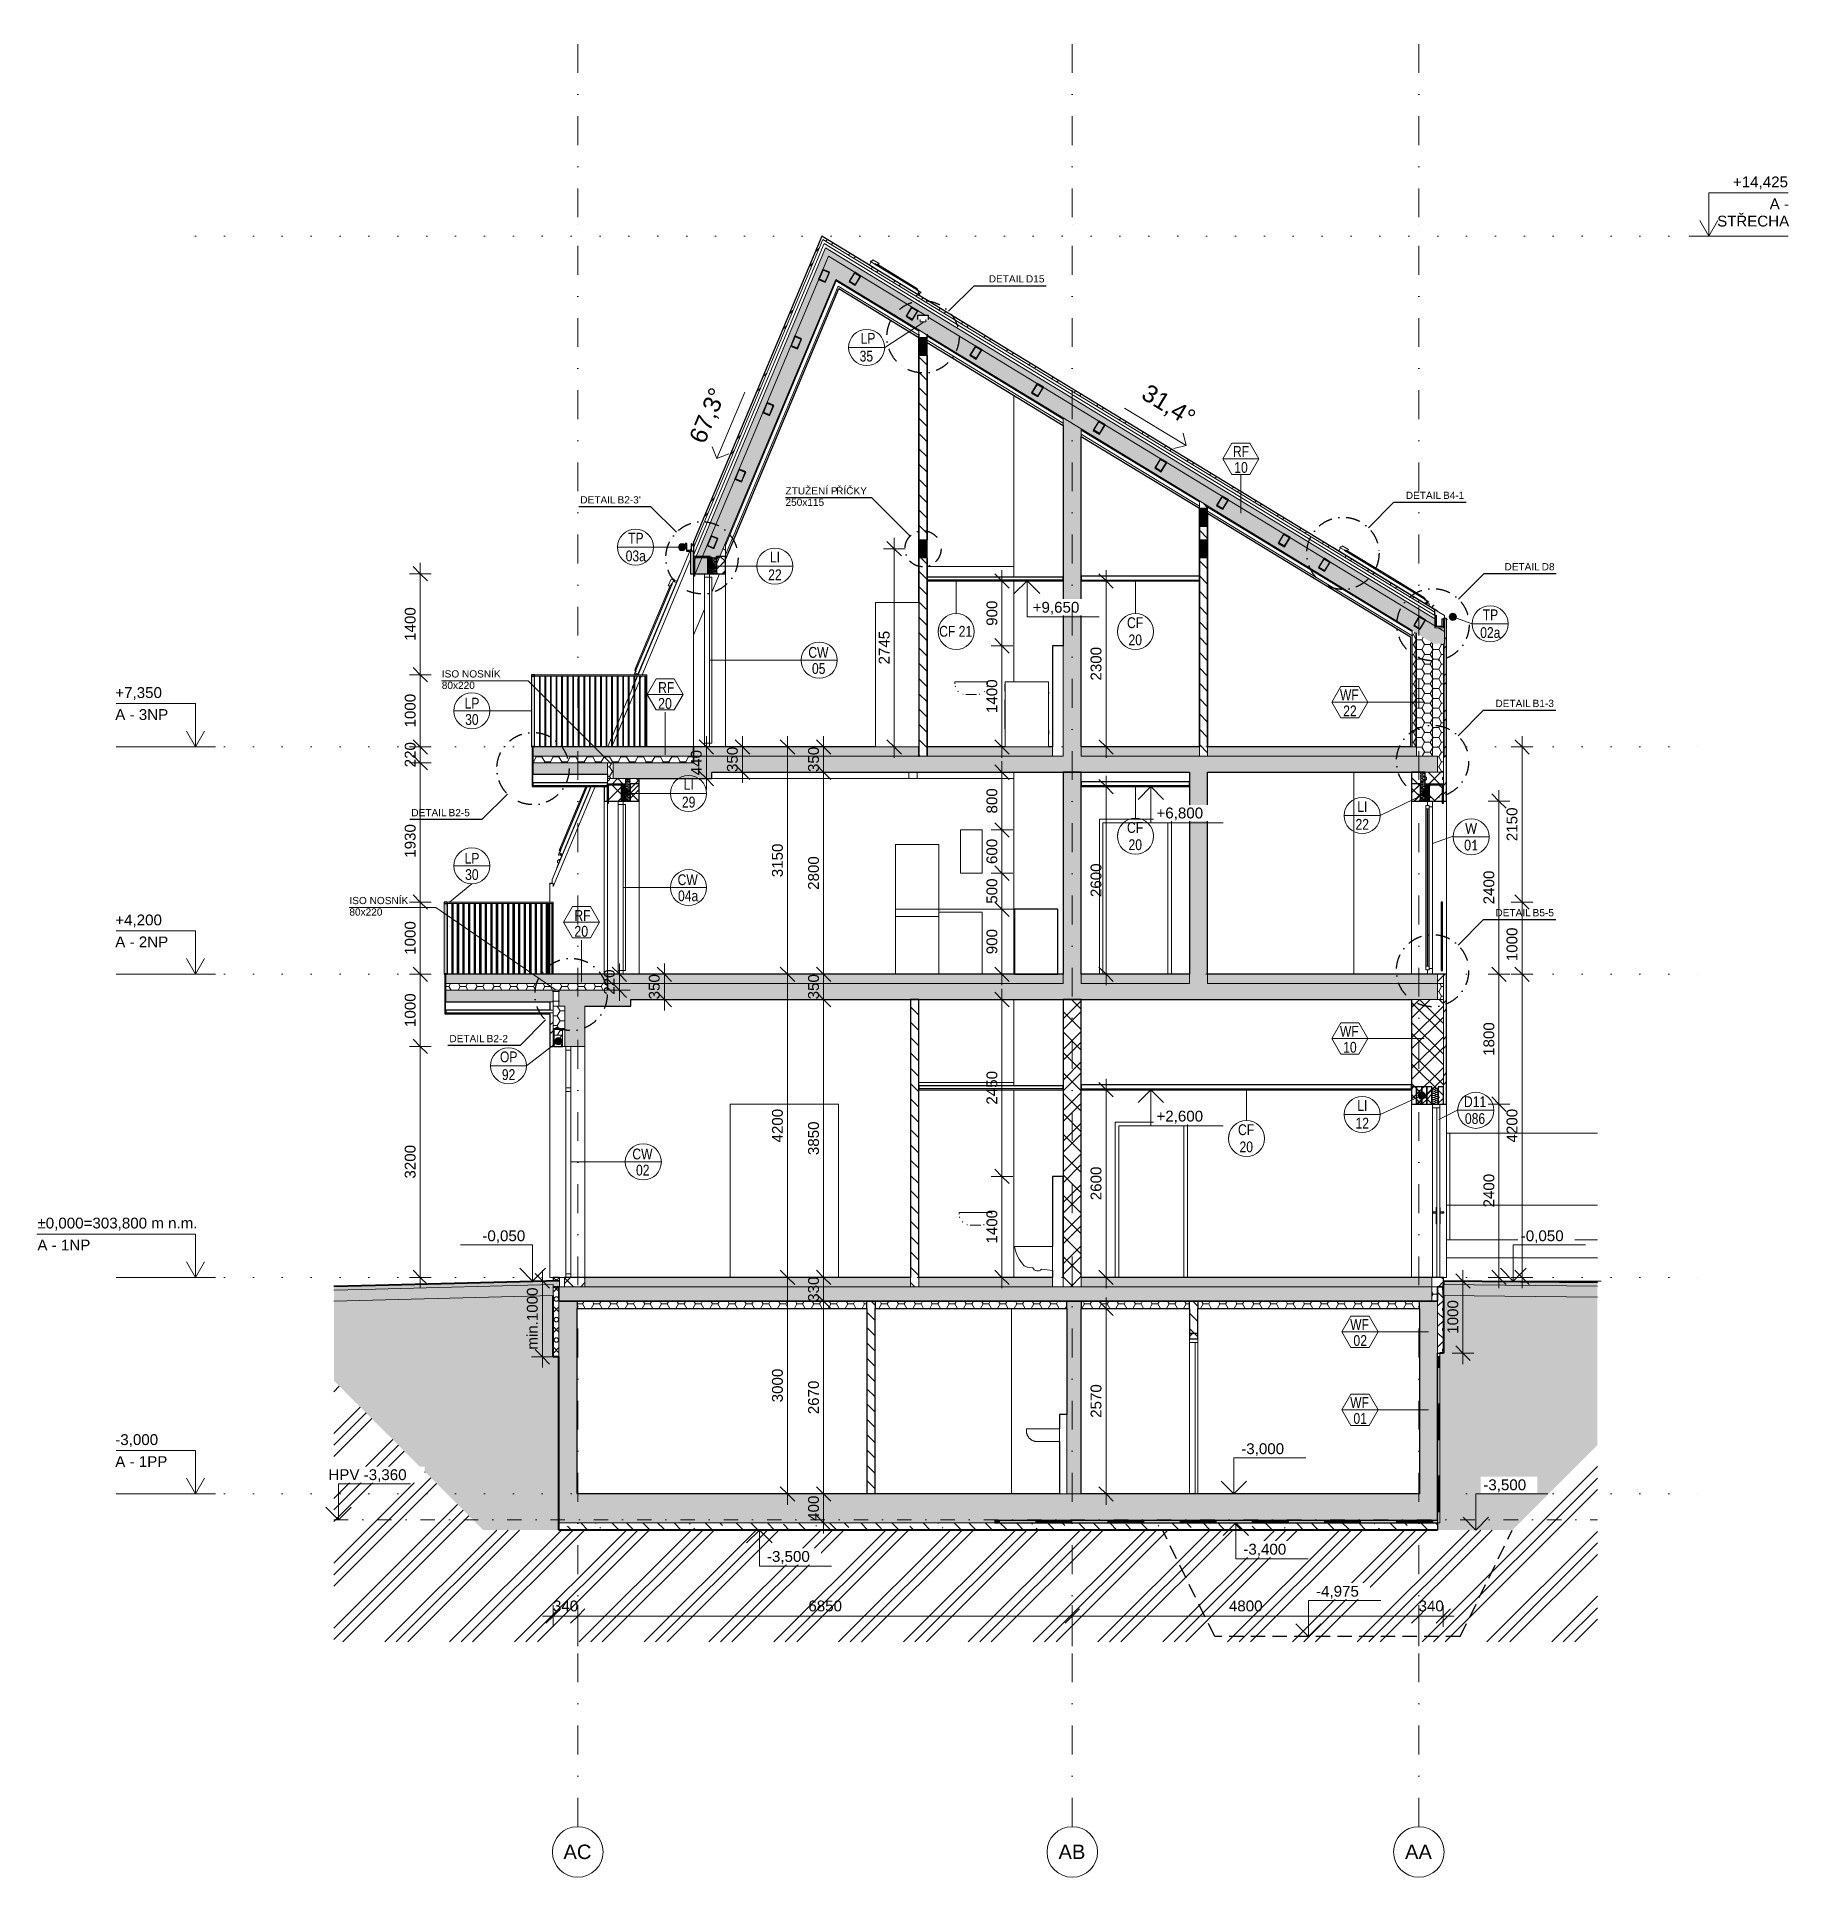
# Model space of a CAD drawing. Header units: millimetres. Extents: x -7743 to 191930, y -8645 to 72638.
# Drawn here: x 34555 to 58828, y -8310 to 17188 of the extents above; entities that cross this region are included whole.
import ezdxf

# ---------------------------------------------------------------- set-up
doc = ezdxf.new("R2010")
doc.units = ezdxf.units.MM
for name, pattern in [('HA_Dash_3mm-S1mm', [300, 200, -100]), ('HA_DashDot_10mm-S3mm', [1000, 400, -300, 0, -300]), ('HA_DashDot_4mm-S1mm', [400, 200, -100, 0, -100]), ('HA_DashDot_6mm-S2mm', [600, 200, -200, 0, -200]), ('HA_Dot-S4mm', [400, 0, -400])]:
    doc.linetypes.add(name, pattern=pattern)
for name, color, linetype, lineweight in [('A-____-____-DIMS', 9, 'Continuous', 5), ('A-____-____-DIMS-100', 9, 'Continuous', 5), ('A-CLNG-____-IDEN', 9, 'Continuous', 9), ('A-CLNG-____-MCUT', 9, 'Continuous', 25), ('A-CLNG-____-PATT', 9, 'Continuous', 25), ('A-DETL-____-CNTR', 9, 'HA_DashDot_6mm-S2mm', 9), ('A-DETL-____-HDLN', 9, 'HA_Dash_3mm-S1mm', 25), ('A-DETL-____-OTLN', 9, 'Continuous', 25), ('A-DETL-____-THIN', 9, 'Continuous', 9), ('A-DETL-____-WIDE', 9, 'Continuous', 40), ('A-DETL-GENF-OTLN', 9, 'Continuous', 9), ('A-DOOR-____-IDEN', 9, 'Continuous', 9), ('A-DOOR-____-MCUT', 9, 'Continuous', 9), ('A-DOOR-____-OTLN', 9, 'Continuous', 9), ('A-DOOR-FRAM-MCUT', 9, 'Continuous', 9), ('A-DOOR-FRAM-OTLN', 9, 'Continuous', 9), ('A-FLOR-____-IDEN', 9, 'Continuous', 9), ('A-FLOR-____-MCUT', 9, 'Continuous', 25), ('A-FLOR-____-OTLN', 9, 'Continuous', 9), ('A-FLOR-____-OVHD', 9, 'HA_DashDot_4mm-S1mm', 25), ('A-FLOR-____-PATT', 9, 'Continuous', 25), ('A-FLOR-HRAL-IDEN', 9, 'Continuous', 9), ('A-FLOR-HRAL-MCUT', 9, 'Continuous', 25), ('A-FLOR-HRAL-OTLN', 9, 'Continuous', 9), ('A-FLOR-LEVL-OTLN', 9, 'Continuous', 9), ('A-GENM-____-IDEN', 9, 'Continuous', 9), ('A-GENM-____-MCUT', 9, 'Continuous', 9), ('A-GENM-____-OTLN', 9, 'Continuous', 9), ('A-GLAZ-____-IDEN', 9, 'Continuous', 9), ('A-GLAZ-____-MCUT', 9, 'Continuous', 5), ('A-GLAZ-____-OTLN', 9, 'Continuous', 5), ('A-GLAZ-CURT-MCUT', 9, 'Continuous', 5), ('A-GLAZ-CURT-OTLN', 9, 'Continuous', 5), ('A-GLAZ-CWMG-MCUT', 9, 'Continuous', 5), ('A-GLAZ-CWMG-OTLN', 9, 'Continuous', 5), ('A-ROOF-____-MCUT', 9, 'Continuous', 25), ('A-ROOF-____-OTLN', 9, 'Continuous', 9), ('A-ROOF-____-PATT', 9, 'Continuous', 25), ('A-WALL-____-IDEN', 9, 'Continuous', 9), ('A-WALL-____-MCUT', 9, 'Continuous', 25), ('A-WALL-____-OTLN', 9, 'Continuous', 9), ('A-WALL-____-PATT', 9, 'Continuous', 25), ('E-ELEC-FIXT-OTLN', 9, 'Continuous', 9), ('G-____-____-DIMS', 9, 'Continuous', 5), ('G-____-____-TEXT', 9, 'Continuous', 5), ('I-FURN-____-OTLN', 9, 'Continuous', 9), ('I-WALL-____-MCUT', 9, 'Continuous', 25), ('I-WALL-____-OTLN', 9, 'Continuous', 9), ('P-SANR-FIXT-OTLN', 9, 'Continuous', 9), ('Q-CASE-____-MCUT', 9, 'Continuous', 25), ('Q-CASE-____-OTLN', 9, 'Continuous', 9), ('Q-SPCQ-____-OTLN', 9, 'Continuous', 9), ('S-BEAM-____-MCUT', 9, 'Continuous', 25), ('S-COLS-____-MCUT', 9, 'Continuous', 25), ('S-COLS-____-OTLN', 9, 'Continuous', 9), ('S-GRID-____-IDEN', 9, 'Continuous', 9), ('S-GRID-____-OTLN', 9, 'Continuous', 5)]:
    doc.layers.add(name, color=color, linetype=linetype, lineweight=lineweight)
doc.styles.add('Arial', font='arial.ttf', dxfattribs={"height": 150})
doc.styles.add('Arial Narrow', font='ARIALN.TTF', dxfattribs={"height": 150})
doc.styles.add('Arial_1', font='arial.ttf', dxfattribs={"height": 200})
doc.styles.add('Arial_2', font='arial.ttf', dxfattribs={"height": 100})
doc.styles.add('Arial_3', font='arial.ttf', dxfattribs={"width": 0.8, "height": 150})
doc.styles.add('Arial_4', font='arial.ttf', dxfattribs={"height": 240})
doc.styles.add('Calibri', font='calibri.ttf', dxfattribs={"width": 0.8, "height": 150})
doc.dimstyles.new('Inner_Dimensions', dxfattribs={"dimscale": 304.8, "dimtxt": 153.03891, "dimasz": 0.656168, "dimexe": 0.492126, "dimexo": 0.0625, "dimgap": 0.065617, "dimtad": 1, "dimdec": 0, "dimzin": 0, "dimdsep": 46, "dimtxsty": 'Arial', "dimblk1": 'OBLIQUE', "dimblk2": 'OBLIQUE', "dimsah": 1, "dimcen": 0.09, "dimdle": 0.492126, "dimazin": 0, "dimtfac": 1, "dimtdec": 4, "dimtix": 1, "dimtmove": 0, "dimatfit": 3, "dimfxl": 0.492126, "dimfxlon": 1, "dimtvp": 1, "dimtolj": 1, "dimtzin": 0, "dimlwd": 9, "dimlwe": 9, "dimarcsym": 2})
doc.dimstyles.new('Inner_Dimensions_2', dxfattribs={"dimscale": 304.8, "dimtxt": 153.03891, "dimasz": 0.656168, "dimexe": 0.492126, "dimexo": 0.0625, "dimgap": 0.065617, "dimtad": 1, "dimdec": 0, "dimzin": 0, "dimdsep": 46, "dimtxsty": 'Arial', "dimblk1": 'OBLIQUE', "dimblk2": 'OBLIQUE', "dimsah": 1, "dimcen": 0.09, "dimdle": 0.492126, "dimazin": 0, "dimtfac": 1, "dimtdec": 4, "dimtix": 1, "dimtmove": 2, "dimatfit": 3, "dimfxl": 0.492126, "dimfxlon": 1, "dimtvp": 1, "dimtolj": 1, "dimtzin": 0, "dimlwd": 9, "dimlwe": 9, "dimarcsym": 2})
pattern_1 = [(45, (809.75, 1865.4), (-212.132, 212.132), []), (45, (959.75, 1865.4), (-212.132, 212.132), []), (315, (809.75, 1865.4), (212.132, 212.132), []), (315, (959.75, 1865.4), (212.132, 212.132), [])]
pattern_2 = [(0, (809.754, 1865.4), (117.188, 67.658), [78.125, -156.25]), (120, (809.754, 1865.4), (-117.18755, 67.65879), [78.125, -156.25]), (60, (809.754, 1865.4), (0.00045, 135.31679), [0, -156.25, 78.125, 0])]
pattern_3 = [(135, (809.75, 1865.4), (-106.066, -106.066), [])]
pattern_4 = [(45, (809.75, 1865.4), (-251.447, 251.447), []), (45, (809.75, 2246.4), (-251.447, 251.447), [])]
pattern_5 = [(45, (809.75, 1865.4), (-70.7107, 70.7107), [])]
pattern_6 = [(45, (809.75, 1865.4), (-176.7767, 176.7767), []), (45, (880.47, 1865.4), (-176.7767, 176.7767), []), (45, (1021.89, 1865.4), (-106.066, 247.4874), [100, -50, 3.353, -46.647])]
pattern_7 = [(135, (42857.24, 1865.4), (-106.066, -106.066), [])]
pattern_8 = [(45, (42927.95, 1865.4), (-141.4214, 141.4214), []), (0, (43153.29, 1931.64), (141.421, 141.421), [25, -257.843]), (45, (43178.3, 1931.64), (-141.4214, 141.4214), [25, -175]), (90, (43195.97, 1949.32), (-141.421, 141.421), [25, -257.843]), (135, (43195.97, 1974.32), (-141.4214, -141.4214), [25, -175]), (0, (43153.29, 1992), (141.421, 141.421), [25, -257.843]), (45, (43135.61, 1974.32), (-141.4214, 141.4214), [25, -175]), (90, (43135.61, 1949.32), (-141.421, 141.421), [25, -257.843]), (135, (43153.3, 1931.64), (-141.4214, -141.4214), [25, -175]), (135, (43120.8, 1865.4), (-141.4214, -141.4214), [])]
pattern_9 = [(0, (42857.24, 1865.4), (117.187, 67.658), [78.125, -156.25]), (120, (42857.24, 1865.4), (-117.18755, 67.6588), [78.125, -156.25]), (60, (42857.24, 1865.4), (0.00045, 135.3168), [0, -156.25, 78.125, 0])]

msp = doc.modelspace()

# ---------------------------------------------------------------- texts
at = {"layer": 'A-CLNG-____-IDEN', "lineweight": 5, "char_height": 150, "attachment_point": 1, "style": 'Arial_3'}
for s, insert, width in [('CF 21', (47053.9, 9026.7), 564.388), ('CF', (49655.6, 9145.7), 275.78), ('20', (49676.8, 8907.5), 230.886), ('CF', (49655.6, 6308.2), 275.78), ('20', (49676.8, 6070), 230.886), ('CF', (51193.1, 2121.3), 275.78), ('20', (51214.3, 1883.2), 230.886)]:
    msp.add_mtext(s, dxfattribs=dict(at, insert=insert, width=width))
at = {"layer": 'A-DOOR-____-IDEN', "lineweight": 5, "char_height": 150, "attachment_point": 1, "style": 'Arial_3'}
for s, insert, width in [('D11', (54323.1, 2509.7), 378.396), ('086', (54336.3, 2275.9), 346.329)]:
    msp.add_mtext(s, dxfattribs=dict(at, insert=insert, width=width))
at = {"layer": 'A-FLOR-____-IDEN', "lineweight": 5, "char_height": 150, "width": 240.506, "attachment_point": 1, "style": 'Arial Narrow'}
for insert in [(43160.4, 8027.5), (42000.4, 4870.1)]:
    msp.add_mtext('20', dxfattribs=dict(at, insert=insert))
at = {"layer": 'A-FLOR-HRAL-IDEN', "lineweight": 5, "char_height": 150, "attachment_point": 1, "style": 'Arial_3'}
for s, insert, width in [('LP', (40479.8, 8030.2), 250.126), ('30', (40487.8, 7804.8), 230.886), ('LP', (40479.8, 5881.8), 250.126), ('30', (40487.8, 5656.4), 230.886)]:
    msp.add_mtext(s, dxfattribs=dict(at, insert=insert, width=width))
at = {"layer": 'A-FLOR-LEVL-OTLN', "lineweight": 5, "char_height": 150, "attachment_point": 1, "style": 'Arial'}
for s, insert, width in [('+14,425', (58048, 15252.7), 945.991), ('A -', (58557.6, 14948.1), 328.692), ('ST', (57830, 14709.9), 320.675), ('ŘECHA', (58094.6, 14709.9), 889.873), ('+7,350', (35641.3, 8177.7), 801.687), ('A - 3NP', (35641.3, 7873.1), 897.89), ('+4,200', (35641.3, 5027.7), 801.687), ('A - 2NP', (35641.3, 4723.1), 897.89), ('±0,000=303,800 m n.m.', (34563.2, 827.7), 2749.788), ('A - 1NP', (34563.2, 523.1), 897.89), ('-3,000', (35641.3, -2172.3), 737.552), ('A - 1PP', (35641.3, -2476.9), 881.856)]:
    msp.add_mtext(s, dxfattribs=dict(at, insert=insert, width=width))
at = {"layer": 'A-GENM-____-IDEN', "lineweight": 5, "char_height": 150, "attachment_point": 1, "style": 'Arial_3'}
for s, insert, width in [('TP', (42745.7, 10316.8), 256.54), ('03a', (42711.3, 10071.3), 339.915), ('LI', (44709.5, 10055.3), 173.164), ('22', (44685.5, 9809.8), 230.886), ('TP', (54582.5, 9254.4), 256.54), ('02a', (54548.1, 9008.9), 339.915), ('LI', (43514.5, 6905.3), 173.164), ('29', (43490.5, 6659.8), 230.886), ('LI', (52845, 6597.6), 173.164), ('22', (52821, 6352.2), 230.886), ('OP', (40969.9, 3130.3), 295.021), ('92', (40996.3, 2884.8), 230.886), ('LI', (52845, 2457.6), 173.164), ('12', (52821, 2212.2), 230.886)]:
    msp.add_mtext(s, dxfattribs=dict(at, insert=insert, width=width))
at = {"layer": 'A-GLAZ-____-IDEN', "lineweight": 5, "char_height": 150, "attachment_point": 1, "style": 'Calibri'}
for s, insert, width in [('W', (54338.8, 6293.6), 211.645), ('01', (54325.6, 6065.1), 243.713)]:
    msp.add_mtext(s, dxfattribs=dict(at, insert=insert, width=width))
at = {"layer": 'A-WALL-____-IDEN', "lineweight": 5, "char_height": 150, "attachment_point": 1, "style": 'Arial_3'}
for s, insert, width in [('CW', (45241.3, 8734.7), 352.742), ('05', (45291.7, 8511), 230.886), ('CW', (43431, 5584.7), 352.742), ('04a', (43436.6, 5361), 339.915), ('CW', (42804, 1784.7), 352.742), ('02', (42854.4, 1561), 230.886)]:
    msp.add_mtext(s, dxfattribs=dict(at, insert=insert, width=width))
at = {"layer": 'G-____-____-TEXT', "color": 7, "lineweight": 9, "attachment_point": 1}
for s, insert, char_height, width, style in [('DETAIL ', (47740.4, 13884.9), 100, 625.316, 'Arial_2'), ('D15', (48256.3, 13884.9), 100, 312.658, 'Arial_2'), ('LP', (45965.2, 13085.8), 150, 250.126, 'Arial_3'), ('35', (45952.3, 12838.9), 150, 230.886, 'Arial_3'), ('RF', (51123.1, 11518.6), 150, 275.781, 'Arial_3'), ('10', (51141.8, 11296.6), 150, 230.886, 'Arial_3'), ('TUŽENÍ P', (45011, 10948.1), 100, 745.569, 'Arial_2'), ('ŘÍČKY', (45626.1, 10948.1), 100, 513.08, 'Arial_2'), ('DETAIL ', (42082.8, 10823), 100, 625.316, 'Arial_2'), ("B2-3'", (42598.8, 10823), 100, 392.827, 'Arial_2'), ('Z', (44925, 10948.1), 100, 104.219, 'Arial_2'), ('250x115', (44925, 10789.4), 100, 657.384, 'Arial_2'), ('DETAIL ', (53516.8, 10885.2), 100, 625.316, 'Arial_2'), ('B4-1', (54032.8, 10885.2), 100, 360.759, 'Arial_2'), ('DETAIL ', (54883.8, 9896.3), 100, 625.316, 'Arial_2'), ('D8', (55399.8, 9896.3), 100, 216.456, 'Arial_2'), ('SO NOSNÍK ', (40203.6, 8411.7), 100, 962.025, 'Arial_2'), ('80x220', (40163.9, 8253), 100, 561.181, 'Arial_2'), ('I', (40163.9, 8411.7), 100, 48.101, 'Arial_2'), ('WF', (52605, 8145.4), 150, 333.502, 'Arial_3'), ('22', (52650.1, 7923.4), 150, 230.886, 'Arial_3'), ('DETAIL ', (54758.3, 8003.1), 100, 625.316, 'Arial_2'), ('B1-3', (55274.2, 8003.1), 100, 360.759, 'Arial_2'), ('DETAIL ', (39742.3, 6488.9), 100, 625.316, 'Arial_2'), ('B2-5', (40258.2, 6488.9), 100, 360.759, 'Arial_2'), ('80x220', (38884.1, 5112.8), 100, 561.181, 'Arial_2'), ('I', (38884.1, 5271.5), 100, 48.101, 'Arial_2'), ('SO NOSNÍK ', (38923.8, 5271.5), 100, 962.025, 'Arial_2'), ('DETAIL ', (54758.3, 5103.1), 100, 625.316, 'Arial_2'), ('B5-5', (55274.2, 5103.1), 100, 360.759, 'Arial_2'), ('DETAIL ', (40269.6, 3358.9), 100, 625.316, 'Arial_2'), ('B2-2', (40785.5, 3358.9), 100, 360.759, 'Arial_2'), ('WF', (52605, 3485.4), 150, 333.502, 'Arial_3'), ('10', (52650.1, 3263.4), 150, 230.886, 'Arial_3'), ('WF', (52746.5, -577.9), 150, 333.502, 'Arial_3'), ('0', (52791.6, -799.8), 150, 115.443, 'Arial_3'), ('2', (52886.8, -799.8), 150, 115.443, 'Arial_3'), ('WF', (52746.5, -1657.9), 150, 333.502, 'Arial_3'), ('01', (52791.6, -1879.8), 150, 230.886, 'Arial_3')]:
    msp.add_mtext(s, dxfattribs=dict(at, insert=insert, char_height=char_height, width=width, style=style))
at = {"layer": 'S-GRID-____-IDEN', "lineweight": 5, "char_height": 200, "attachment_point": 1, "style": 'Arial_1'}
for s, insert, width in [('AC', (41849.3, -7858.4), 481.012), ('AB', (48706.3, -7858.4), 464.979), ('AA', (53506.3, -7858.4), 464.979)]:
    msp.add_mtext(s, dxfattribs=dict(at, insert=insert, width=width))

# ---------------------------------------------------------------- blocks, each defined once
blk = doc.blocks.new('HA_DR_Single_Swing_Solid - In_OJ_900x2100_Vstupni-2215765-ŘEZ 1-1 OBJEKT A')
at = {"layer": 'A-DOOR-FRAM-OTLN', "color": 250}
for p, q in [((7445, 2150), (7445, 0)), ((8445, 2150), (7445, 2150)), ((7495, 0), (7495, 2100)), ((7495, 2100), (8395, 2100)), ((8395, 0), (8395, 2100)), ((8445, 2150), (8445, 0))]:
    blk.add_line(p, q, dxfattribs=at)
blk = doc.blocks.new('HA_DR_Single_Swing_Solid_ButtFrame - In_FAS_900x2350_Unik-2108754-ŘEZ 1-1 OBJEKT A')
at = {"layer": 'A-DOOR-____-MCUT', "color": 250}
for p, q in [((11940, 2350), (11900, 2350)), ((11900, 2350), (11900, 0)), ((11940, 0), (11940, 2350)), ((11900, 0), (11940, 0))]:
    blk.add_line(p, q, dxfattribs=at)
at = {"layer": 'A-DOOR-____-OTLN', "color": 250}
for p, q in [((11892, 907), (11850, 907)), ((11850, 892), (11892, 892)), ((11892, 740), (11892, 970)), ((11892, 970), (11900, 970)), ((11940, 970), (11948, 970)), ((11948, 970), (11948, 740)), ((11990, 907), (11948, 907)), ((11948, 892), (11990, 892)), ((11892, 740), (11900, 740)), ((11940, 740), (11948, 740))]:
    blk.add_line(p, q, dxfattribs=at)
for centre, start, end in [((11850, 900), 0, 180), ((11850, 900), 180, 0), ((11990, 900), 0, 180), ((11990, 900), 180, 0)]:
    blk.add_arc(centre, 7.5, start, end, dxfattribs=at)
for points, knots in [([(11845, 895), (11845, 895), (11844, 895), (11844, 896), (11843, 896), (11843, 897), (11843, 898), (11842, 899), (11842, 900)], [0.75, 0.75, 0.75, 0.75, 0.7708333, 0.7916667, 0.8333333, 0.875, 0.9166667, 1, 1, 1, 1]), ([(11844, 904), (11844, 904), (11844, 904), (11844, 905), (11845, 905), (11845, 906), (11846, 906), (11846, 906)], [0.1666667, 0.1666667, 0.1666667, 0.1666667, 0.2083333, 0.2291667, 0.25, 0.2916667, 0.3333333, 0.3333333, 0.3333333, 0.3333333]), ([(11857, 900), (11857, 899), (11857, 898), (11857, 897), (11857, 896), (11856, 896), (11856, 895), (11855, 895), (11855, 894), (11854, 894), (11853, 893), (11853, 893), (11852, 893), (11852, 893), (11851, 893), (11851, 893), (11850, 893), (11850, 892), (11850, 893), (11849, 893), (11849, 893), (11848, 893), (11848, 893), (11847, 893), (11847, 893), (11846, 893), (11846, 894)], [0, 0, 0, 0, 0.0833333, 0.125, 0.1666667, 0.2083333, 0.2291667, 0.25, 0.2916667, 0.3333333, 0.3541667, 0.375, 0.3958333, 0.4166667, 0.4375, 0.4583333, 0.4791667, 0.5, 0.5208333, 0.5416667, 0.5625, 0.5833333, 0.6041667, 0.625, 0.6458333, 0.6666667, 0.6666667, 0.6666667, 0.6666667]), ([(11855, 905), (11855, 905), (11856, 905), (11856, 904), (11857, 904), (11857, 903), (11857, 902), (11857, 901), (11857, 900)], [0.75, 0.75, 0.75, 0.75, 0.7708333, 0.7916667, 0.8333333, 0.875, 0.9166667, 1, 1, 1, 1]), ([(11982, 900), (11982, 901), (11983, 902), (11983, 903), (11983, 904), (11984, 904), (11984, 905), (11985, 905), (11985, 905)], [0, 0, 0, 0, 0.0833333, 0.125, 0.1666667, 0.2083333, 0.2291667, 0.25, 0.25, 0.25, 0.25]), ([(11994, 894), (11994, 893), (11993, 893), (11993, 893), (11992, 893), (11992, 893), (11991, 893), (11991, 893), (11990, 893), (11990, 892), (11990, 893), (11989, 893), (11989, 893), (11988, 893), (11988, 893), (11987, 893), (11987, 893), (11986, 894), (11986, 894), (11985, 894), (11985, 895), (11984, 895), (11984, 896), (11983, 896), (11983, 897), (11983, 898), (11982, 899), (11982, 900)], [0.3333333, 0.3333333, 0.3333333, 0.3333333, 0.3541667, 0.375, 0.3958333, 0.4166667, 0.4375, 0.4583333, 0.4791667, 0.5, 0.5208333, 0.5416667, 0.5625, 0.5833333, 0.6041667, 0.625, 0.6458333, 0.6666667, 0.6875, 0.7083333, 0.75, 0.7708333, 0.7916667, 0.8333333, 0.875, 0.9166667, 1, 1, 1, 1]), ([(11994, 906), (11994, 906), (11994, 906), (11995, 906), (11995, 905), (11996, 905), (11996, 904), (11996, 904), (11996, 904)], [0.6666667, 0.6666667, 0.6666667, 0.6666667, 0.6875, 0.7083333, 0.75, 0.7708333, 0.7916667, 0.8333333, 0.8333333, 0.8333333, 0.8333333]), ([(11997, 900), (11997, 899), (11997, 898), (11997, 897), (11997, 896), (11996, 896), (11996, 895), (11995, 895), (11995, 895)], [0, 0, 0, 0, 0.0833333, 0.125, 0.1666667, 0.2083333, 0.2291667, 0.25, 0.25, 0.25, 0.25])]:
    blk.add_open_spline(points, degree=3, knots=knots, dxfattribs=at)
for points in [[(11848, 907), (11848, 907), (11849, 907), (11849, 907), (11850, 907), (11850, 907), (11850, 907), (11851, 907), (11851, 907), (11852, 907), (11852, 907), (11853, 907), (11853, 907), (11854, 907), (11854, 906)], [(11986, 906), (11986, 907), (11987, 907), (11987, 907), (11988, 907), (11988, 907), (11989, 907), (11989, 907), (11990, 907), (11990, 907), (11990, 907), (11991, 907), (11991, 907), (11992, 907), (11992, 907)]]:
    blk.add_open_spline(points, degree=3, dxfattribs=at)
at = {"layer": 'A-DOOR-FRAM-MCUT', "color": 250}
for p, q in [((11940, 2400), (11840, 2400)), ((11840, 2400), (11840, 2350)), ((11840, 2350), (11940, 2350)), ((11940, 2350), (11940, 2400))]:
    blk.add_line(p, q, dxfattribs=at)
at = {"layer": 'A-DOOR-FRAM-OTLN', "color": 250}
blk.add_line((11840, 0), (11840, 2350), dxfattribs=at)
blk = doc.blocks.new('HA_DR_Single_Swing_Solid - In_BJ_900x2100_Vstupni-2215769-ŘEZ 1-1 OBJEKT A')
at = {"layer": 'A-DOOR-FRAM-OTLN', "color": 250}
for p, q in [((7225, 4200), (7225, 6350)), ((8225, 6350), (7225, 6350)), ((7275, 6300), (7275, 4200)), ((7275, 6300), (8175, 6300)), ((8175, 6300), (8175, 4200)), ((8225, 4200), (8225, 6350))]:
    blk.add_line(p, q, dxfattribs=at)
blk = doc.blocks.new('HA_WD_SinglePanel - 1000x2400-2168134-ŘEZ 1-1 OBJEKT A')
at = {"layer": 'A-GLAZ-____-MCUT', "color": 50}
for p, q in [((11795, 6540), (11745, 6540)), ((11745, 6540), (11745, 6490)), ((11745, 6490), (11795, 6490)), ((11775, 6490), (11765, 6490)), ((11765, 6490), (11765, 4310)), ((11770, 6600), (11770, 6540)), ((11840, 6600), (11770, 6600)), ((11770, 6540), (11795, 6540)), ((11775, 4310), (11775, 6490)), ((11795, 6490), (11795, 6540)), ((11795, 6540), (11795, 6520)), ((11795, 6520), (11840, 6520)), ((11840, 6520), (11840, 6600)), ((11795, 4310), (11745, 4310)), ((11745, 4310), (11745, 4260)), ((11745, 4260), (11795, 4260)), ((11765, 4310), (11775, 4310)), ((11770, 4260), (11770, 4200)), ((11795, 4260), (11770, 4260)), ((11770, 4200), (11840, 4200)), ((11795, 4260), (11795, 4310)), ((11840, 4280), (11795, 4280)), ((11795, 4280), (11795, 4260)), ((11840, 4200), (11840, 4280))]:
    blk.add_line(p, q, dxfattribs=at)
at = {"layer": 'A-GLAZ-____-OTLN', "color": 50}
for p, q in [((11745, 6490), (11745, 4310)), ((11795, 4310), (11795, 6490)), ((11840, 6520), (11840, 4280))]:
    blk.add_line(p, q, dxfattribs=at)
blk = doc.blocks.new('ABMV_WashBasin_Generic - 450x300-2226370-ŘEZ 1-1 OBJEKT A')
at = {"layer": 'P-SANR-FIXT-OTLN', "color": 250}
for p, q in [((5285, 900), (5285, 875)), ((5435, 900), (5285, 900)), ((5585, 900), (5435, 900)), ((5735, 900), (5585, 900)), ((5735, 875), (5735, 900)), ((5435, 725), (5585, 725))]:
    blk.add_line(p, q, dxfattribs=at)
for centre, start, end in [((5435, 875), 193.3248, 196.6752), ((5435, 875), 223.3248, 226.6752), ((5585, 875), 313.3248, 316.6752), ((5585, 875), 343.3248, 346.6752), ((5435, 875), 253.3105, 256.7041), ((5585, 875), 283.2959, 286.6895)]:
    blk.add_arc(centre, 150, start, end, dxfattribs=at)
blk = doc.blocks.new('ABMV_Toilet_WallHung - Default-1481197-ŘEZ 1-1 OBJEKT A')
at = {"layer": 'A-GENM-____-OTLN', "color": 250}
for p, q in [((6575, 430), (6053, 430)), ((6575, 94), (6575, 430)), ((6227, 143), (6303, 134)), ((6423, 113), (6575, 94))]:
    blk.add_line(p, q, dxfattribs=at)
for centre, radius, start, end in [((6053, 423), 6.88, 90, 116.1077), ((6574, 522), 532, 190.0869, 222.8303), ((6239, 234), 91.6, 233.0278, 262.7846), ((6369, 161), 72.2, 202.6016, 318.1053)]:
    blk.add_arc(centre, radius, start, end, dxfattribs=at)
blk = doc.blocks.new('Roof-Windows_VELUX_VFE - VFE size 940x1370 _PK38__67_26-1838227-ŘEZ 1-1 OBJEKT A')
at = {"layer": 'A-GLAZ-____-OTLN', "color": 50}
for p, q in [((-244, 5786), (-282, 5775)), ((-282, 5775), (-281, 5742)), ((-281, 5775), (-245, 5785)), ((-280, 5742), (-281, 5775)), ((-281, 5742), (-263, 5742)), ((-263, 5742), (-280, 5742)), ((-264, 5795), (-267, 5784)), ((-267, 5784), (-264, 5783)), ((-266, 5785), (-263, 5794)), ((-264, 5784), (-266, 5785)), ((-243, 5788), (-264, 5795)), ((-263, 5788), (-264, 5784)), ((-264, 5783), (-262, 5787)), ((-263, 5794), (-244, 5787)), ((-262, 5787), (-263, 5788)), ((-257, 5759), (-258, 5759)), ((-258, 5759), (-258, 5754)), ((-257, 5756), (-257, 5759)), ((-255, 5777), (-255, 5760)), ((-248, 5777), (-255, 5777)), ((-229, 5842), (-231, 5838)), ((-231, 5838), (-223, 5836)), ((-230, 5839), (-228, 5842)), ((-223, 5837), (-230, 5839)), ((-223, 5853), (-228, 5844)), ((-227, 5844), (-223, 5852)), ((-223, 5852), (-223, 5853))]:
    blk.add_line(p, q, dxfattribs=at)
blk = doc.blocks.new('Casework 8 - Casework 6-1435526-ŘEZ 1-1 OBJEKT A')
at = {"layer": 'Q-CASE-____-MCUT', "color": 10}
for p, q in [((6651, 5100), (6051, 5100)), ((6051, 5100), (6051, 4200)), ((6651, 4200), (6651, 5100)), ((6051, 4200), (6651, 4200))]:
    blk.add_line(p, q, dxfattribs=at)
at = {"layer": 'Q-CASE-____-OTLN', "color": 250}
for p, q in [((4401, 5100), (6040, 5100)), ((4401, 5100), (4401, 4200)), ((6040, 4200), (6040, 5100))]:
    blk.add_line(p, q, dxfattribs=at)
blk = doc.blocks.new('Kuchyňská_linka_myčka_ADNS - Myčka-1435726-ŘEZ 1-1 OBJEKT A')
at = {"layer": 'Q-SPCQ-____-OTLN', "color": 250}
for p, q in [((5301, 6200), (5601, 6200)), ((5301, 5600), (5301, 6200)), ((5601, 6200), (5601, 5600)), ((5601, 5600), (5301, 5600)), ((5001, 5060), (5601, 5060)), ((5001, 4200), (5001, 5060)), ((5601, 5060), (5601, 4200))]:
    blk.add_line(p, q, dxfattribs=at)
blk = doc.blocks.new('Lednice_Mraznička_ADNS - Lednice 600x600x1800-1435730-ŘEZ 1-1 OBJEKT A')
at = {"layer": 'Q-SPCQ-____-OTLN', "color": 250}
for p, q in [((4401, 6000), (5001, 6000)), ((4401, 5000), (4401, 6000)), ((5001, 5000), (5001, 6000)), ((5001, 5000), (4401, 5000)), ((4401, 5000), (5001, 5000)), ((4401, 4200), (4401, 5000)), ((5001, 4200), (5001, 5000))]:
    blk.add_line(p, q, dxfattribs=at)
blk = doc.blocks.new('Railing - 40 x12 mm-1473179-ŘEZ 1-1 OBJEKT A')
at = {"layer": 'A-FLOR-HRAL-OTLN'}
blk.add_hatch(color=256, dxfattribs=at).paths.add_polyline_path([(-416, 4205), (-416, 5180), (-425, 5180), (-425, 4205)])
at = {"layer": 'A-FLOR-HRAL-OTLN', "color": 250}
blk.add_line((-416, 4205), (-416, 5180), dxfattribs=at)
blk = doc.blocks.new('Railing - 40 x12 mm-V26-ŘEZ 1-1 OBJEKT A')
at = {"layer": 'A-FLOR-HRAL-OTLN'}
blk.add_hatch(color=256, dxfattribs=at).paths.add_polyline_path([(-400, 4205), (-400, 5180), (-412, 5180), (-412, 4205)])
at = {"layer": 'A-FLOR-HRAL-OTLN', "color": 250}
for p, q in [((-412, 5180), (-412, 4205)), ((-400, 4205), (-400, 5180))]:
    blk.add_line(p, q, dxfattribs=at)
blk = doc.blocks.new('Railing - Railing-1473194-ŘEZ 1-1 OBJEKT A')
for name, p in [('Railing - 40 x12 mm-1473179-ŘEZ 1-1 OBJEKT A', (-1386, 0)), ('Railing - 40 x12 mm-1473179-ŘEZ 1-1 OBJEKT A', (-1309, 0)), ('Railing - 40 x12 mm-1473179-ŘEZ 1-1 OBJEKT A', (-1232, 0)), ('Railing - 40 x12 mm-1473179-ŘEZ 1-1 OBJEKT A', (-1155, 0)), ('Railing - 40 x12 mm-1473179-ŘEZ 1-1 OBJEKT A', (-1078, 0)), ('Railing - 40 x12 mm-1473179-ŘEZ 1-1 OBJEKT A', (-1001, 0)), ('Railing - 40 x12 mm-1473179-ŘEZ 1-1 OBJEKT A', (-924, 0)), ('Railing - 40 x12 mm-1473179-ŘEZ 1-1 OBJEKT A', (-847, 0)), ('Railing - 40 x12 mm-1473179-ŘEZ 1-1 OBJEKT A', (-770, 0)), ('Railing - 40 x12 mm-1473179-ŘEZ 1-1 OBJEKT A', (-693, 0)), ('Railing - 40 x12 mm-1473179-ŘEZ 1-1 OBJEKT A', (-616, 0)), ('Railing - 40 x12 mm-1473179-ŘEZ 1-1 OBJEKT A', (-539, 0)), ('Railing - 40 x12 mm-1473179-ŘEZ 1-1 OBJEKT A', (-462, 0)), ('Railing - 40 x12 mm-1473179-ŘEZ 1-1 OBJEKT A', (-385, 0)), ('Railing - 40 x12 mm-1473179-ŘEZ 1-1 OBJEKT A', (-308, 0)), ('Railing - 40 x12 mm-1473179-ŘEZ 1-1 OBJEKT A', (-231, 0)), ('Railing - 40 x12 mm-1473179-ŘEZ 1-1 OBJEKT A', (-154, 0)), ('Railing - 40 x12 mm-1473179-ŘEZ 1-1 OBJEKT A', (-77, 0)), ('Railing - 40 x12 mm-1473179-ŘEZ 1-1 OBJEKT A', (0, 0)), ('Railing - 40 x12 mm-V26-ŘEZ 1-1 OBJEKT A', (0, 0))]:
    blk.add_blockref(name, p)
blk = doc.blocks.new('Railing - 40 x12 mm-V27-ŘEZ 1-1 OBJEKT A')
at = {"layer": 'A-FLOR-HRAL-OTLN'}
blk.add_hatch(color=256, dxfattribs=at).paths.add_polyline_path([(-352, 4205), (-340, 4205), (-340, 5180), (-352, 5180), (-352, 4325)])
at = {"layer": 'A-FLOR-HRAL-OTLN', "color": 250}
for p, q in [((-340, 5180), (-352, 5180)), ((-352, 5180), (-352, 4205)), ((-340, 4205), (-340, 5180)), ((-352, 4205), (-340, 4205))]:
    blk.add_line(p, q, dxfattribs=at)
blk = doc.blocks.new('Railing - 40 x12 mm-V28-ŘEZ 1-1 OBJEKT A')
at = {"layer": 'A-FLOR-HRAL-OTLN'}
blk.add_hatch(color=256, dxfattribs=at).paths.add_polyline_path([(-1850, 4205), (-1810, 4205), (-1810, 5180), (-1850, 5180), (-1850, 4325)])
at = {"layer": 'A-FLOR-HRAL-OTLN', "color": 250}
for p, q in [((-1850, 4205), (-1850, 5180)), ((-1810, 5180), (-1810, 4205))]:
    blk.add_line(p, q, dxfattribs=at)
blk = doc.blocks.new('Railing - Railing-1473463-ŘEZ 1-1 OBJEKT A')
at = {"layer": 'A-FLOR-HRAL-OTLN', "lineweight": 5}
h = blk.add_hatch(dxfattribs=at)
h.set_pattern_fill('FP_24', color=256, style=0, pattern_type=2)
h.set_pattern_definition(pattern_5)
h.paths.add_polyline_path([(-1810, 5180), (-1810, 5200), (-1850, 5200), (-1850, 5180)])
at = {"layer": 'A-FLOR-HRAL-OTLN'}
for points in [[(-370, 5180), (-340, 5180), (-340, 5200), (-1810, 5200), (-1810, 5180), (-644, 5180)], [(-644, 4200), (-340, 4200), (-340, 4205), (-1810, 4205), (-1810, 4200), (-1191, 4200)]]:
    blk.add_hatch(color=256, dxfattribs=at).paths.add_polyline_path(points)
at = {"layer": 'A-FLOR-HRAL-MCUT', "color": 10}
for p, q in [((-1810, 5200), (-1850, 5200)), ((-1850, 5200), (-1850, 5180)), ((-1850, 5180), (-1810, 5180)), ((-1810, 5180), (-1810, 5200)), ((-1810, 4205), (-1850, 4205)), ((-1850, 4205), (-1850, 4200)), ((-1850, 4200), (-1810, 4200)), ((-1810, 4200), (-1810, 4205))]:
    blk.add_line(p, q, dxfattribs=at)
at = {"layer": 'A-FLOR-HRAL-OTLN', "color": 250}
for p, q in [((-340, 5200), (-1810, 5200)), ((-1810, 5180), (-340, 5180)), ((-340, 5200), (-340, 5180)), ((-1810, 4205), (-340, 4205)), ((-340, 4205), (-340, 4200))]:
    blk.add_line(p, q, dxfattribs=at)
for name, p in [('Railing - 40 x12 mm-V28-ŘEZ 1-1 OBJEKT A', (0, 0)), ('Railing - 40 x12 mm-V27-ŘEZ 1-1 OBJEKT A', (-1393, 0)), ('Railing - 40 x12 mm-V27-ŘEZ 1-1 OBJEKT A', (-1316, 0)), ('Railing - 40 x12 mm-V27-ŘEZ 1-1 OBJEKT A', (-1239, 0)), ('Railing - 40 x12 mm-V27-ŘEZ 1-1 OBJEKT A', (-1162, 0)), ('Railing - 40 x12 mm-V27-ŘEZ 1-1 OBJEKT A', (-1085, 0)), ('Railing - 40 x12 mm-V27-ŘEZ 1-1 OBJEKT A', (-1008, 0)), ('Railing - 40 x12 mm-V27-ŘEZ 1-1 OBJEKT A', (-931, 0)), ('Railing - 40 x12 mm-V27-ŘEZ 1-1 OBJEKT A', (-854, 0)), ('Railing - 40 x12 mm-V27-ŘEZ 1-1 OBJEKT A', (-777, 0)), ('Railing - 40 x12 mm-V27-ŘEZ 1-1 OBJEKT A', (-700, 0)), ('Railing - 40 x12 mm-V27-ŘEZ 1-1 OBJEKT A', (-623, 0)), ('Railing - 40 x12 mm-V27-ŘEZ 1-1 OBJEKT A', (-546, 0)), ('Railing - 40 x12 mm-V27-ŘEZ 1-1 OBJEKT A', (-469, 0)), ('Railing - 40 x12 mm-V27-ŘEZ 1-1 OBJEKT A', (-392, 0)), ('Railing - 40 x12 mm-V27-ŘEZ 1-1 OBJEKT A', (-315, 0)), ('Railing - 40 x12 mm-V27-ŘEZ 1-1 OBJEKT A', (-238, 0)), ('Railing - 40 x12 mm-V27-ŘEZ 1-1 OBJEKT A', (-161, 0)), ('Railing - 40 x12 mm-V27-ŘEZ 1-1 OBJEKT A', (-84, 0)), ('Railing - 40 x12 mm-V27-ŘEZ 1-1 OBJEKT A', (-7, 0)), ('Railing - 40 x12 mm-V27-ŘEZ 1-1 OBJEKT A', (0, 0))]:
    blk.add_blockref(name, p)
blk = doc.blocks.new('Top Rail Type - Top Rail_Internal_-1473487-ŘEZ 1-1 OBJEKT A')
at = {"layer": 'A-FLOR-HRAL-OTLN'}
blk.add_hatch(color=256, dxfattribs=at).paths.add_polyline_path([(-370, 5180), (-340, 5180), (-340, 5200), (-1810, 5200), (-1810, 5180), (-644, 5180)])
at = {"layer": 'A-FLOR-HRAL-OTLN', "color": 250}
for p, q in [((-1810, 5200), (-1850, 5200)), ((-1850, 5200), (-1850, 5180)), ((-1850, 5180), (-1810, 5180)), ((-1810, 5180), (-1810, 5200)), ((-340, 5200), (-1810, 5200)), ((-1810, 5180), (-340, 5180)), ((-340, 5200), (-340, 5180))]:
    blk.add_line(p, q, dxfattribs=at)
blk = doc.blocks.new('Railing - 40 x12 mm-V29-ŘEZ 1-1 OBJEKT A')
at = {"layer": 'A-FLOR-HRAL-OTLN'}
blk.add_hatch(color=256, dxfattribs=at).paths.add_polyline_path([(-597, 7355), (-597, 8330), (-600, 8330), (-600, 7355)])
at = {"layer": 'A-FLOR-HRAL-OTLN', "color": 250}
for p, q in [((-597, 8330), (-600, 8330)), ((-597, 7355), (-597, 8330)), ((-600, 7355), (-597, 7355))]:
    blk.add_line(p, q, dxfattribs=at)
blk = doc.blocks.new('Railing - Railing-1473627-ŘEZ 1-1 OBJEKT A')
at = {"layer": 'A-FLOR-HRAL-OTLN', "lineweight": 5}
h = blk.add_hatch(dxfattribs=at)
h.set_pattern_fill('FP_24', color=256, style=0, pattern_type=2)
h.set_pattern_definition(pattern_5)
h.paths.add_polyline_path([(-600, 8330), (-600, 8350), (-640, 8350), (-640, 8330)])
at = {"layer": 'A-FLOR-HRAL-OTLN'}
for points in [[(955, 8330), (955, 8350), (-600, 8350), (-600, 8330), (860, 8330)], [(955, 7350), (955, 7355), (-600, 7355), (-600, 7350), (724, 7350)]]:
    blk.add_hatch(color=256, dxfattribs=at).paths.add_polyline_path(points)
at = {"layer": 'A-FLOR-HRAL-OTLN', "lineweight": 5}
h = blk.add_hatch(dxfattribs=at)
h.set_pattern_fill('FP_24', color=256, style=0, pattern_type=2)
h.set_pattern_definition(pattern_5)
h.paths.add_polyline_path([(-600, 7350), (-600, 7355), (-640, 7355), (-640, 7350)])
at = {"layer": 'A-FLOR-HRAL-MCUT', "color": 10}
for p, q in [((-600, 8350), (-640, 8350)), ((-640, 8350), (-640, 8330)), ((-640, 8330), (-600, 8330)), ((-600, 8330), (-600, 8350)), ((-600, 7355), (-640, 7355)), ((-640, 7355), (-640, 7350)), ((-640, 7350), (-600, 7350)), ((-600, 7350), (-600, 7355))]:
    blk.add_line(p, q, dxfattribs=at)
at = {"layer": 'A-FLOR-HRAL-OTLN', "color": 250}
for p, q in [((955, 8350), (-600, 8350)), ((-600, 8330), (955, 8330)), ((955, 8350), (955, 8330)), ((-600, 7355), (955, 7355)), ((955, 7355), (955, 7350))]:
    blk.add_line(p, q, dxfattribs=at)
for name, p in [('Railing - 40 x12 mm-V28-ŘEZ 1-1 OBJEKT A', (1210, 3150)), ('Railing - 40 x12 mm-V29-ŘEZ 1-1 OBJEKT A', (0, 0)), ('Railing - 40 x12 mm-V27-ŘEZ 1-1 OBJEKT A', (-180, 3150)), ('Railing - 40 x12 mm-V27-ŘEZ 1-1 OBJEKT A', (-103, 3150)), ('Railing - 40 x12 mm-V27-ŘEZ 1-1 OBJEKT A', (-26, 3150)), ('Railing - 40 x12 mm-V27-ŘEZ 1-1 OBJEKT A', (51, 3150)), ('Railing - 40 x12 mm-V27-ŘEZ 1-1 OBJEKT A', (128, 3150)), ('Railing - 40 x12 mm-V27-ŘEZ 1-1 OBJEKT A', (205, 3150)), ('Railing - 40 x12 mm-V27-ŘEZ 1-1 OBJEKT A', (282, 3150)), ('Railing - 40 x12 mm-V27-ŘEZ 1-1 OBJEKT A', (359, 3150)), ('Railing - 40 x12 mm-V27-ŘEZ 1-1 OBJEKT A', (436, 3150)), ('Railing - 40 x12 mm-V27-ŘEZ 1-1 OBJEKT A', (513, 3150)), ('Railing - 40 x12 mm-V27-ŘEZ 1-1 OBJEKT A', (590, 3150)), ('Railing - 40 x12 mm-V27-ŘEZ 1-1 OBJEKT A', (667, 3150)), ('Railing - 40 x12 mm-V27-ŘEZ 1-1 OBJEKT A', (744, 3150)), ('Railing - 40 x12 mm-V27-ŘEZ 1-1 OBJEKT A', (821, 3150)), ('Railing - 40 x12 mm-V27-ŘEZ 1-1 OBJEKT A', (898, 3150)), ('Railing - 40 x12 mm-V27-ŘEZ 1-1 OBJEKT A', (975, 3150)), ('Railing - 40 x12 mm-V27-ŘEZ 1-1 OBJEKT A', (1052, 3150)), ('Railing - 40 x12 mm-V27-ŘEZ 1-1 OBJEKT A', (1129, 3150)), ('Railing - 40 x12 mm-V27-ŘEZ 1-1 OBJEKT A', (1206, 3150)), ('Railing - 40 x12 mm-V27-ŘEZ 1-1 OBJEKT A', (1283, 3150)), ('Railing - 40 x12 mm-V27-ŘEZ 1-1 OBJEKT A', (1295, 3150))]:
    blk.add_blockref(name, p)
blk = doc.blocks.new('Top Rail Type - Top Rail_Internal_-1473658-ŘEZ 1-1 OBJEKT A')
at = {"layer": 'A-FLOR-HRAL-OTLN'}
blk.add_hatch(color=256, dxfattribs=at).paths.add_polyline_path([(955, 8330), (955, 8350), (-600, 8350), (-600, 8330), (860, 8330)])
at = {"layer": 'A-FLOR-HRAL-OTLN', "color": 250}
for p, q in [((-600, 8350), (-640, 8350)), ((-640, 8350), (-640, 8330)), ((-640, 8330), (-600, 8330)), ((-600, 8330), (-600, 8350)), ((955, 8350), (-600, 8350)), ((-600, 8330), (955, 8330)), ((955, 8350), (955, 8330))]:
    blk.add_line(p, q, dxfattribs=at)
blk = doc.blocks.new('NAB_Šatní_skříň_ADNS - 600x2000xšířka-1487609-ŘEZ 1-1 OBJEKT A')
at = {"layer": 'I-FURN-____-OTLN', "color": 250}
for p, q in [((4125, 9350), (4725, 9350)), ((4125, 7350), (4125, 9350)), ((4725, 7350), (4725, 9350)), ((4725, 7350), (4125, 7350))]:
    blk.add_line(p, q, dxfattribs=at)
blk = doc.blocks.new('Obdélníková příčel - 50x70mm EXT-1774740-ŘEZ 1-1 OBJEKT A')
at = {"layer": 'A-GLAZ-CWMG-MCUT', "color": 50}
for p, q in [((1755, 9750), (1755, 9700)), ((1825, 9750), (1755, 9750)), ((1755, 9700), (1825, 9700)), ((1825, 9700), (1825, 9750))]:
    blk.add_line(p, q, dxfattribs=at)
blk = doc.blocks.new('ABMV_CW_Single_Swing_Generic - Ex_Glass_SKLOPNE-1774745-ŘEZ 1-1 OBJEKT A')
at = {"layer": 'A-DOOR-____-MCUT', "color": 250}
for p, q in [((1855, 9700), (1825, 9700)), ((1825, 9700), (1825, 7400)), ((1855, 7400), (1855, 9700)), ((1825, 7400), (1855, 7400))]:
    blk.add_line(p, q, dxfattribs=at)
blk = doc.blocks.new('Obdélníková příčel - 50x70mm EXT-1774743-ŘEZ 1-1 OBJEKT A')
at = {"layer": 'A-GLAZ-CWMG-MCUT', "color": 50}
for p, q in [((1755, 7400), (1755, 7350)), ((1825, 7400), (1755, 7400)), ((1825, 7350), (1825, 7400)), ((1755, 7350), (1825, 7350))]:
    blk.add_line(p, q, dxfattribs=at)
blk = doc.blocks.new('Obdélníková příčel - 50x70mm EXT-1499737-ŘEZ 1-1 OBJEKT A')
at = {"layer": 'A-GLAZ-CWMG-OTLN', "color": 50}
blk.add_line((1755, 7400), (1755, 9700), dxfattribs=at)
blk = doc.blocks.new('Obdélníková příčel - 50x70mm EXT-1499822-ŘEZ 1-1 OBJEKT A')
at = {"layer": 'A-GLAZ-CWMG-MCUT', "color": 50}
for p, q in [((630, 6600), (560, 6600)), ((560, 6600), (560, 6550)), ((560, 6550), (630, 6550)), ((630, 6550), (630, 6600))]:
    blk.add_line(p, q, dxfattribs=at)
blk = doc.blocks.new('Obdélníková příčel - 50x70mm EXT-1499828-ŘEZ 1-1 OBJEKT A')
at = {"layer": 'A-GLAZ-CWMG-OTLN', "color": 50}
blk.add_line((560, 6550), (560, 4250), dxfattribs=at)
blk = doc.blocks.new('ABMV_CW_Single_Swing_Generic - Ex_Glass_SKLOPNE-1550612-ŘEZ 1-1 OBJEKT A')
at = {"layer": 'A-DOOR-____-MCUT', "color": 250}
for p, q in [((660, 6550), (630, 6550)), ((630, 6550), (630, 4250)), ((660, 4250), (660, 6550)), ((630, 4250), (660, 4250))]:
    blk.add_line(p, q, dxfattribs=at)
blk = doc.blocks.new('Obdélníková příčel - 50x70mm EXT-1499825-ŘEZ 1-1 OBJEKT A')
at = {"layer": 'A-GLAZ-CWMG-MCUT', "color": 50}
for p, q in [((630, 4250), (560, 4250)), ((560, 4250), (560, 4200)), ((560, 4200), (630, 4200)), ((630, 4200), (630, 4250))]:
    blk.add_line(p, q, dxfattribs=at)
blk = doc.blocks.new('Systémový panel - Sklo-2012391-ŘEZ 1-1 OBJEKT A')
at = {"layer": 'A-GLAZ-CURT-MCUT', "color": 50}
for p, q in [((-165, 2575), (-165, 50)), ((-95, 2575), (-165, 2575)), ((-95, 50), (-95, 2575)), ((-165, 50), (-95, 50))]:
    blk.add_line(p, q, dxfattribs=at)
blk = doc.blocks.new('Obdélníková příčel - 50x70mm EXT-1501725-ŘEZ 1-1 OBJEKT A')
at = {"layer": 'A-GLAZ-CWMG-MCUT', "color": 50}
for p, q in [((-165, 50), (-165, 0)), ((-95, 50), (-165, 50)), ((-165, 0), (-95, 0)), ((-95, 0), (-95, 50))]:
    blk.add_line(p, q, dxfattribs=at)
blk = doc.blocks.new('Obdélníková příčel - 50x70mm EXT-1501727-ŘEZ 1-1 OBJEKT A')
at = {"layer": 'A-GLAZ-CWMG-MCUT', "color": 50}
for p, q in [((-165, 3200), (-165, 3150)), ((-165, 3150), (-95, 3150)), ((-95, 3150), (-95, 3200))]:
    blk.add_line(p, q, dxfattribs=at)
blk = doc.blocks.new('Railing - Railing-1645221-ŘEZ 1-1 OBJEKT A')
at = {"layer": 'A-FLOR-HRAL-MCUT', "color": 10}
for p, q in [((11980, 5200), (11960, 5200)), ((11960, 5200), (11960, 4250)), ((11980, 4250), (11980, 5200)), ((11960, 4250), (11980, 4250))]:
    blk.add_line(p, q, dxfattribs=at)
blk = doc.blocks.new('Roof-Windows_VELUX_GLL_1061 - CK02-1859753-ŘEZ 1-1 OBJEKT A')
at = {"layer": 'A-GLAZ-____-OTLN', "color": 50}
for p, q in [((3953, 14077), (3955, 14081)), ((3955, 14081), (4705, 13624)), ((4065, 14069), (4041, 14029)), ((4063, 14086), (4056, 14074)), ((4056, 14074), (4117, 14037)), ((4075, 14078), (4063, 14086)), ((4088, 14100), (4075, 14078)), ((4088, 14100), (4174, 14048)), ((4117, 14037), (4121, 14045)), ((4120, 14035), (4125, 14043)), ((4120, 14034), (4120, 14035)), ((4120, 14034), (4729, 13663)), ((4121, 14045), (4144, 14031)), ((4142, 14022), (4143, 14024)), ((4143, 14024), (4150, 14036)), ((4143, 14024), (4400, 13868)), ((4144, 14031), (4148, 14039)), ((4148, 14039), (4163, 14030)), ((4150, 14036), (4407, 13879)), ((4174, 14048), (4163, 14030)), ((4142, 14022), (4399, 13865)), ((4399, 13865), (4400, 13868)), ((4400, 13868), (4399, 13865)), ((4683, 13692), (4399, 13865)), ((4400, 13868), (4407, 13879)), ((4407, 13879), (4400, 13868)), ((4685, 13694), (4400, 13868)), ((4692, 13706), (4407, 13879)), ((4687, 13706), (4673, 13710)), ((4673, 13710), (4676, 13708)), ((4676, 13708), (4686, 13705)), ((4683, 13691), (4689, 13701)), ((4685, 13694), (4683, 13692)), ((4686, 13693), (4684, 13690)), ((4692, 13706), (4685, 13694)), ((4701, 13683), (4686, 13693)), ((4689, 13701), (4689, 13701)), ((4710, 13694), (4694, 13703)), ((4694, 13702), (4708, 13693)), ((4708, 13693), (4700, 13672)), ((4700, 13680), (4701, 13683)), ((4702, 13675), (4710, 13694)), ((4702, 13620), (4705, 13624)), ((4705, 13624), (4702, 13620)), ((4729, 13663), (4705, 13624)), ((4705, 13624), (4876, 13520)), ((4714, 13618), (4725, 13635)), ((4715, 13641), (4739, 13633)), ((4730, 13635), (4715, 13641)), ((4730, 13631), (4720, 13615)), ((4722, 13614), (4732, 13630)), ((4725, 13635), (4729, 13634)), ((4749, 13650), (4726, 13612)), ((4727, 13610), (4748, 13644)), ((4748, 13644), (4751, 13642)), ((4873, 13516), (4876, 13520))]:
    blk.add_line(p, q, dxfattribs=at)
for centre, radius, start, end in [((4676, 13671), 35.5, 59.6451, 73.0728), ((4676, 13671), 36.5, 59.6312, 73.0728), ((4685, 13574), 99.3, 71.8043, 81.1458), ((4682, 13576), 101, 44.5727, 78.7041), ((4685, 13574), 99, 60.7219, 71.7857), ((4729, 13632), 1.7, 328.6382, 69.742), ((4729, 13632), 3.7, 328.6382, 69.742), ((4685, 13574), 99, 49.6267, 60.7219), ((4752, 13644), 2.83, 238.6382, 44.5727)]:
    blk.add_arc(centre, radius, start, end, dxfattribs=at)
blk = doc.blocks.new('Roof-Windows_VELUX_GLL_1061 - PK08-1836255-ŘEZ 1-1 OBJEKT A')
at = {"layer": 'A-GLAZ-____-OTLN', "color": 50}
for p, q in [((10455, 10114), (10457, 10118)), ((10457, 10118), (11736, 9339)), ((10567, 10106), (10543, 10066)), ((10565, 10123), (10558, 10111)), ((10558, 10111), (10619, 10074)), ((10577, 10116), (10565, 10123)), ((10590, 10137), (10577, 10116)), ((10590, 10137), (10676, 10085)), ((10619, 10074), (10623, 10082)), ((10622, 10072), (10621, 10071)), ((10621, 10071), (10622, 10072)), ((10621, 10071), (11760, 9377)), ((10622, 10072), (10627, 10080)), ((10623, 10082), (10646, 10069)), ((10643, 10059), (10645, 10061)), ((10643, 10059), (11165, 9741)), ((10645, 10061), (10652, 10073)), ((10645, 10061), (11167, 9743)), ((10646, 10069), (10650, 10076)), ((10650, 10076), (10665, 10067)), ((10652, 10073), (11174, 9755)), ((10676, 10085), (10665, 10067)), ((11165, 9741), (11167, 9743)), ((11167, 9743), (11165, 9741)), ((11715, 9406), (11165, 9741)), ((11167, 9743), (11174, 9755)), ((11174, 9755), (11167, 9743)), ((11716, 9409), (11167, 9743)), ((11723, 9420), (11174, 9755)), ((11718, 9421), (11704, 9425)), ((11704, 9425), (11708, 9423)), ((11708, 9423), (11718, 9420)), ((11714, 9405), (11720, 9415)), ((11716, 9409), (11715, 9406)), ((11717, 9407), (11715, 9404)), ((11723, 9420), (11716, 9409)), ((11732, 9398), (11717, 9407)), ((11722, 9419), (11722, 9418)), ((11725, 9416), (11740, 9408)), ((11741, 9408), (11726, 9417)), ((11740, 9408), (11731, 9387)), ((11731, 9396), (11732, 9398)), ((11734, 9389), (11741, 9408)), ((11734, 9334), (11736, 9339)), ((11736, 9339), (11734, 9334)), ((11760, 9377), (11736, 9339)), ((11736, 9339), (11907, 9235)), ((11746, 9333), (11756, 9350)), ((11747, 9356), (11770, 9347)), ((11762, 9350), (11747, 9355)), ((11762, 9346), (11752, 9329)), ((11753, 9328), (11763, 9345)), ((11756, 9350), (11761, 9348)), ((11780, 9364), (11757, 9326)), ((11759, 9325), (11779, 9358)), ((11779, 9358), (11782, 9357)), ((11905, 9230), (11870, 9251)), ((11905, 9230), (11907, 9235))]:
    blk.add_line(p, q, dxfattribs=at)
for centre, radius, start, end in [((11707, 9386), 36.5, 59.6312, 73.0728), ((11707, 9386), 35.5, 59.6451, 73.0728), ((11716, 9288), 99.3, 71.8043, 81.1458), ((11714, 9290), 101, 44.5727, 78.7041), ((11716, 9289), 99, 60.7219, 71.7857), ((11760, 9346), 1.7, 328.6382, 69.742), ((11760, 9346), 3.7, 328.6382, 69.742), ((11716, 9289), 99, 49.6267, 60.7219), ((11784, 9359), 2.83, 238.6382, 44.5727)]:
    blk.add_arc(centre, radius, start, end, dxfattribs=at)
blk = doc.blocks.new('Roof-Windows_VELUX_GLL_1061 - PK08-1836828-ŘEZ 1-1 OBJEKT A')
at = {"layer": 'A-GLAZ-____-OTLN', "color": 50}
for p, q in [((833, 8357), (1412, 9739)), ((1417, 9737), (1412, 9739)), ((1307, 9604), (792, 8375)), ((1045, 9025), (1281, 9588)), ((1294, 9583), (1057, 9019)), ((1296, 9582), (1060, 9018)), ((1254, 9583), (1293, 9676)), ((1274, 9575), (1254, 9583)), ((1274, 9575), (1281, 9591)), ((1281, 9591), (1289, 9588)), ((1281, 9588), (1294, 9583)), ((1289, 9588), (1299, 9612)), ((1317, 9666), (1293, 9676)), ((1294, 9583), (1296, 9582)), ((1297, 9608), (1306, 9605)), ((1299, 9612), (1307, 9609)), ((1306, 9605), (1307, 9604)), ((1307, 9609), (1335, 9674)), ((1322, 9679), (1317, 9666)), ((1335, 9674), (1322, 9679)), ((1374, 9647), (1331, 9665)), ((1045, 9025), (796, 8431)), ((1057, 9019), (809, 8426)), ((1060, 9018), (811, 8425)), ((1045, 9025), (1057, 9019)), ((1057, 9019), (1045, 9025)), ((1057, 9019), (1060, 9018)), ((1060, 9018), (1057, 9019)), ((796, 8427), (789, 8411)), ((790, 8411), (797, 8427)), ((809, 8426), (796, 8431)), ((809, 8446), (800, 8435)), ((801, 8434), (807, 8442)), ((812, 8424), (802, 8429)), ((809, 8424), (802, 8408)), ((807, 8442), (809, 8446)), ((811, 8425), (809, 8426)), ((812, 8423), (809, 8424)), ((756, 8173), (777, 8224)), ((756, 8173), (761, 8171)), ((788, 8350), (783, 8352)), ((789, 8411), (806, 8400)), ((789, 8252), (822, 8330)), ((809, 8399), (790, 8411)), ((833, 8357), (792, 8375)), ((802, 8408), (805, 8406)), ((805, 8350), (815, 8365)), ((815, 8365), (806, 8352)), ((808, 8351), (811, 8355)), ((811, 8355), (822, 8350)), ((830, 8350), (833, 8357)), ((833, 8357), (838, 8355)), ((838, 8355), (833, 8357))]:
    blk.add_line(p, q, dxfattribs=at)
for centre, radius, start, end in [((829, 8413), 36.5, 142.827, 156.2686), ((829, 8413), 35.5, 142.827, 156.2547), ((880, 8331), 101, 137.1957, 169.329), ((879, 8329), 99, 155.1779, 166.2731), ((879, 8329), 99, 144.1141, 155.1779), ((879, 8329), 99.3, 134.754, 144.0955), ((809, 8350), 3.7, 146.1578, 175.0446), ((809, 8350), 1.7, 146.1578, 175.0446)]:
    blk.add_arc(centre, radius, start, end, dxfattribs=at)
blk = doc.blocks.new('HA_GM_Gutter_Balcony - HA_GM_Gutter_Facade TP03-1710864-ŘEZ 1-1 OBJEKT A')
at = {"layer": 'A-GENM-____-MCUT', "color": 10, "lineweight": 25}
for p, q in [((1492, 10169), (1475, 10139)), ((1475, 10139), (1479, 10137)), ((1479, 10137), (1495, 10164)), ((1510, 10169), (1492, 10169)), ((1495, 10164), (1505, 10164)), ((1505, 10164), (1505, 10064)), ((1505, 10064), (1575, 10064)), ((1510, 10069), (1510, 10169)), ((1570, 10069), (1510, 10069)), ((1575, 10164), (1570, 10164)), ((1570, 10164), (1570, 10069)), ((1575, 10064), (1575, 10164))]:
    blk.add_line(p, q, dxfattribs=at)
at = {"layer": 'A-GENM-____-OTLN', "color": 250}
for p, q in [((1479, 10137), (1495, 10164)), ((1495, 10164), (1505, 10164)), ((1505, 10164), (1505, 10064)), ((1505, 10064), (1575, 10064)), ((1575, 10064), (1575, 10164))]:
    blk.add_line(p, q, dxfattribs=at)
blk = doc.blocks.new('HA_GM_Gutter_Facade - HA_GM_Gutter_Facade TP02-2234099-ŘEZ 1-1 OBJEKT A')
at = {"layer": 'A-GENM-____-OTLN', "color": 250}
for p, q in [((11870, 9018), (11870, 9177)), ((11870, 9177), (11888, 9177)), ((11870, 9000), (11870, 9018)), ((11870, 9018), (11990, 9018)), ((11888, 9018), (11870, 9018)), ((11990, 9000), (11870, 9000)), ((11888, 9177), (11888, 9018)), ((11893, 9023), (11893, 9177)), ((11967, 9023), (11893, 9023)), ((11967, 9125), (11967, 9023)), ((12037, 9125), (11967, 9125)), ((11972, 9018), (11972, 9120)), ((11972, 9120), (11990, 9120)), ((11990, 9018), (11972, 9018)), ((11990, 9120), (11990, 9018)), ((11990, 9018), (11990, 9000)), ((12044, 9112), (12037, 9125))]:
    blk.add_line(p, q, dxfattribs=at)
blk = doc.blocks.new('HA_GM_Gutter_Facade - HA_GM_Gutter_Facade TP01-1875595-ŘEZ 1-1 OBJEKT A')
at = {"layer": 'A-GENM-____-OTLN', "color": 250}
for p, q in [((-392, 5450), (-385, 5463)), ((-385, 5463), (-353, 5463))]:
    blk.add_line(p, q, dxfattribs=at)
blk = doc.blocks.new('HA_GM_Tiling_LineBased - Generic Tiles-2157060-ŘEZ 1-1 OBJEKT A')
at = {"layer": 'A-GENM-____-OTLN', "color": 250}
blk.add_line((6040, 0), (6040, 2600), dxfattribs=at)
blk = doc.blocks.new('HA_GM_Tiling_LineBased - Generic Tiles-2152989-ŘEZ 1-1 OBJEKT A')
at = {"layer": 'A-GENM-____-OTLN', "color": 250}
blk.add_line((6040, 8250), (6040, 9650), dxfattribs=at)
blk = doc.blocks.new('Roof-Windows_VELUX_VFE - VFE size 940x1370 _PK38__31_36-1858861-ŘEZ 1-1 OBJEKT A')
at = {"layer": 'A-GLAZ-____-OTLN', "color": 50}
for p, q in [((11785, 9337), (11784, 9336)), ((11784, 9336), (11798, 9329)), ((11798, 9329), (11784, 9310)), ((11784, 9309), (11799, 9329)), ((11799, 9329), (11785, 9337)), ((11851, 9313), (11829, 9282)), ((11829, 9282), (11852, 9312)), ((11860, 9307), (11851, 9313)), ((11852, 9312), (11859, 9307)), ((11855, 9307), (11854, 9307)), ((11854, 9307), (11858, 9304)), ((11858, 9305), (11855, 9307)), ((11859, 9307), (11858, 9305)), ((11858, 9304), (11860, 9307))]:
    blk.add_line(p, q, dxfattribs=at)
blk = doc.blocks.new('Roof-Windows_VELUX_GLL_1061 - PK08-1836817-ŘEZ 1-1 OBJEKT A')
at = {"layer": 'A-GLAZ-____-OTLN', "color": 50}
blk.add_line((10621, 10071), (10622, 10072), dxfattribs=at)
for centre, radius, start, end in [((11707, 9386), 36.5, 59.6312, 65.5907), ((11707, 9386), 35.5, 59.6451, 65.7866), ((11760, 9346), 1.7, 328.6382, 69.742), ((11760, 9346), 3.7, 328.6382, 69.742), ((11784, 9359), 2.83, 238.6382, 44.5727)]:
    blk.add_arc(centre, radius, start, end, dxfattribs=at)
blk = doc.blocks.new('R_bathroom_washing_machine - 600x600x900-1435724-ŘEZ 1-1 OBJEKT A')
at = {"layer": 'E-ELEC-FIXT-OTLN', "color": 250}
for p, q in [((5915, 8120), (5915, 8220)), ((5915, 8220), (5920, 8220)), ((5920, 8250), (6520, 8250)), ((5920, 7350), (5920, 8250)), ((6520, 7350), (6520, 8250)), ((5920, 8120), (5915, 8120)), ((5920, 8000), (5915, 8000)), ((5915, 7600), (5915, 8000)), ((6525, 8107), (6520, 8107)), ((6520, 8092), (6525, 8092)), ((6525, 8107), (6525, 8092)), ((6525, 8106), (6525, 8107)), ((6525, 8092), (6525, 8094)), ((5915, 7600), (5920, 7600)), ((6525, 7575), (6520, 7575)), ((6520, 7525), (6525, 7525)), ((6525, 7575), (6525, 7525)), ((6525, 7574), (6525, 7575)), ((6525, 7525), (6525, 7526)), ((6520, 7350), (5920, 7350))]:
    blk.add_line(p, q, dxfattribs=at)
blk = doc.blocks.new('Roof-Windows_VELUX_GLL_1061 - PK06-1841920-ŘEZ 1-1 OBJEKT A')
at = {"layer": 'A-GLAZ-____-OTLN', "color": 50}
for p, q in [((132, 6800), (-253, 5881)), ((-212, 5864), (181, 6800)), ((-43, 6429), (113, 6800)), ((127, 6800), (-30, 6424)), ((131, 6800), (-28, 6423)), ((-43, 6429), (-249, 5937)), ((-30, 6424), (-236, 5932)), ((-28, 6423), (-234, 5931)), ((-43, 6429), (-30, 6424)), ((-30, 6424), (-43, 6429)), ((-30, 6424), (-28, 6423)), ((-28, 6423), (-30, 6424)), ((-249, 5933), (-256, 5917)), ((-256, 5917), (-239, 5906)), ((-255, 5917), (-248, 5933)), ((-236, 5905), (-255, 5917)), ((-212, 5864), (-253, 5881)), ((-236, 5932), (-249, 5937)), ((-236, 5952), (-245, 5941)), ((-244, 5940), (-238, 5949)), ((-233, 5930), (-244, 5935)), ((-244, 5851), (-230, 5871)), ((-236, 5930), (-243, 5914)), ((-243, 5914), (-240, 5912)), ((-230, 5871), (-239, 5858)), ((-238, 5949), (-236, 5952)), ((-234, 5931), (-236, 5932)), ((-233, 5929), (-236, 5930)), ((-289, 5679), (-212, 5864)), ((-289, 5679), (-285, 5677)), ((-221, 5841), (-262, 5858)), ((-259, 5851), (-258, 5854)), ((-258, 5854), (-222, 5839)), ((-237, 5857), (-234, 5861)), ((-237, 5852), (-226, 5848)), ((-225, 5849), (-236, 5854)), ((-234, 5861), (-216, 5853)), ((-225, 5847), (-220, 5845)), ((-219, 5847), (-224, 5849)), ((-212, 5864), (-207, 5862)), ((-207, 5862), (-212, 5864))]:
    blk.add_line(p, q, dxfattribs=at)
for centre, radius, start, end in [((-165, 5838), 101, 137.1957, 171.3271), ((-166, 5835), 99, 155.1779, 166.2731), ((-166, 5835), 99, 144.1141, 155.1779), ((-216, 5919), 36.5, 142.827, 156.2686), ((-216, 5919), 35.5, 142.827, 156.2547), ((-166, 5835), 99.3, 134.754, 144.0955), ((-262, 5852), 2.83, 171.3271, 337.2616), ((-236, 5856), 3.7, 146.1578, 247.2616), ((-236, 5856), 1.7, 146.1578, 247.2616)]:
    blk.add_arc(centre, radius, start, end, dxfattribs=at)
blk = doc.blocks.new('HA_GM_Gutter_Facade - HA_GM_Gutter_Facade TP02-2234123-ŘEZ 1-1 OBJEKT A')
at = {"layer": 'A-GENM-____-OTLN', "color": 250}
for p, q in [((12037, 9125), (12035, 9125)), ((12044, 9112), (12037, 9125))]:
    blk.add_line(p, q, dxfattribs=at)
blk = doc.blocks.new('HA_GM_Gutter_Facade - HA_GM_Gutter_Facade TP01-1875597-ŘEZ 1-1 OBJEKT A')
at = {"layer": 'A-GENM-____-OTLN', "color": 250}
for p, q in [((-392, 5450), (-385, 5463)), ((-385, 5463), (-353, 5463))]:
    blk.add_line(p, q, dxfattribs=at)
blk = doc.blocks.new('TB_Porotherm KPVarioUNI_1250mm - TB_Porotherm KPVarioUNI_1250mm-1997363-ŘEZ 1-1 OBJEKT A')
at = {"layer": 'A-GENM-____-MCUT', "lineweight": 5}
h = blk.add_hatch(dxfattribs=at)
h.set_pattern_fill('FP_25', color=256, style=0, pattern_type=2)
h.set_pattern_definition(pattern_6)
h.paths.add_polyline_path([(11675, 6600), (11675, 6838), (11550, 6838), (11550, 6600)])
h = blk.add_hatch(dxfattribs=at)
h.set_pattern_fill('FP_25', color=256, style=0, pattern_type=2)
h.set_pattern_definition(pattern_6)
h.paths.add_polyline_path([(11800, 6600), (11800, 6615), (11740, 6615), (11740, 6600)])
at = {"layer": 'A-GENM-____-OTLN', "linetype": 'HA_Dash_3mm-S1mm'}
blk.add_hatch(color=256, dxfattribs=at).paths.add_polyline_path([(11740, 6615), (11800, 6615), (11800, 6825), (11740, 6825)])
at = {"layer": 'A-GENM-____-OTLN', "lineweight": 5}
h = blk.add_hatch(dxfattribs=at)
h.set_pattern_fill('FP_25', color=256, style=0, pattern_type=2)
h.set_pattern_definition(pattern_6)
h.paths.add_polyline_path([(11975, 6570), (11990, 6570), (11990, 6840), (11760, 6840), (11760, 6825), (11975, 6825)])
at = {"layer": 'A-GENM-____-MCUT', "color": 10, "lineweight": 25}
for p, q in [((11675, 6838), (11550, 6838)), ((11550, 6838), (11550, 6600)), ((11675, 6600), (11675, 6838)), ((11800, 6825), (11740, 6825)), ((11740, 6825), (11740, 6615)), ((11760, 6840), (11760, 6825)), ((11760, 6825), (11975, 6825)), ((11800, 6615), (11800, 6825)), ((11975, 6825), (11975, 6570)), ((11990, 6570), (11990, 6840)), ((11550, 6600), (11675, 6600)), ((11740, 6615), (11800, 6615)), ((11800, 6615), (11740, 6615)), ((11740, 6615), (11740, 6600)), ((11740, 6600), (11800, 6600)), ((11800, 6600), (11800, 6615)), ((11975, 6570), (11990, 6570))]:
    blk.add_line(p, q, dxfattribs=at)
blk = doc.blocks.new('TB_Porotherm KP7_1250mm - TB_Porotherm KP7_1250mm-1966492-ŘEZ 1-1 OBJEKT A')
at = {"layer": 'A-GENM-____-OTLN', "lineweight": 5}
h = blk.add_hatch(dxfattribs=at)
h.set_pattern_fill('FP_25', color=256, style=0, pattern_type=2)
h.set_pattern_definition(pattern_6)
h.paths.add_polyline_path([(11620, 2400), (11620, 2638), (11550, 2638), (11550, 2400)])
at = {"layer": 'A-GENM-____-MCUT', "color": 10, "lineweight": 25}
for p, q in [((11620, 2638), (11550, 2638)), ((11550, 2638), (11550, 2400)), ((11620, 2400), (11620, 2638)), ((11550, 2400), (11620, 2400))]:
    blk.add_line(p, q, dxfattribs=at)
blk = doc.blocks.new('TB_Porotherm KP7_1250mm - TB_Porotherm KP7_1250mm-V30-ŘEZ 1-1 OBJEKT A')
at = {"layer": 'A-GENM-____-OTLN', "lineweight": 5}
h = blk.add_hatch(dxfattribs=at)
h.set_pattern_fill('FP_25', color=256, style=0, pattern_type=2)
h.set_pattern_definition(pattern_6)
h.paths.add_polyline_path([(11690, 2400), (11690, 2638), (11620, 2638), (11620, 2400)])
at = {"layer": 'A-GENM-____-MCUT', "color": 10, "lineweight": 25}
for p, q in [((11690, 2638), (11620, 2638)), ((11620, 2638), (11620, 2400)), ((11690, 2400), (11690, 2638)), ((11620, 2400), (11690, 2400))]:
    blk.add_line(p, q, dxfattribs=at)
blk = doc.blocks.new('TB_Porotherm KP7_1250mm - TB_Porotherm KP7_1250mm-V31-ŘEZ 1-1 OBJEKT A')
at = {"layer": 'A-GENM-____-OTLN', "lineweight": 5}
h = blk.add_hatch(dxfattribs=at)
h.set_pattern_fill('FP_25', color=256, style=0, pattern_type=2)
h.set_pattern_definition(pattern_6)
h.paths.add_polyline_path([(11760, 2400), (11760, 2638), (11690, 2638), (11690, 2400)])
at = {"layer": 'A-GENM-____-MCUT', "color": 10, "lineweight": 25}
for p, q in [((11760, 2638), (11690, 2638)), ((11690, 2638), (11690, 2400)), ((11760, 2400), (11760, 2638)), ((11690, 2400), (11760, 2400))]:
    blk.add_line(p, q, dxfattribs=at)
blk = doc.blocks.new('TB_Porotherm KP7_1250mm - TB_Porotherm KP7_1250mm-V32-ŘEZ 1-1 OBJEKT A')
at = {"layer": 'A-GENM-____-OTLN', "lineweight": 5}
h = blk.add_hatch(dxfattribs=at)
h.set_pattern_fill('FP_25', color=256, style=0, pattern_type=2)
h.set_pattern_definition(pattern_6)
h.paths.add_polyline_path([(11830, 2400), (11830, 2638), (11760, 2638), (11760, 2400)])
at = {"layer": 'A-GENM-____-MCUT', "color": 10, "lineweight": 25}
for p, q in [((11830, 2638), (11760, 2638)), ((11760, 2638), (11760, 2400)), ((11830, 2400), (11830, 2638)), ((11760, 2400), (11830, 2400))]:
    blk.add_line(p, q, dxfattribs=at)
blk = doc.blocks.new('TB_Porotherm KP7_1250mm - TB_Porotherm KP7_1250mm-V33-ŘEZ 1-1 OBJEKT A')
at = {"layer": 'A-GENM-____-OTLN', "lineweight": 5}
h = blk.add_hatch(dxfattribs=at)
h.set_pattern_fill('FP_25', color=256, style=0, pattern_type=2)
h.set_pattern_definition(pattern_6)
h.paths.add_polyline_path([(11990, 2400), (11990, 2638), (11920, 2638), (11920, 2400), (11936, 2400)])
at = {"layer": 'A-GENM-____-MCUT', "color": 10, "lineweight": 25}
for p, q in [((11990, 2638), (11920, 2638)), ((11920, 2638), (11920, 2400)), ((11990, 2400), (11990, 2638)), ((11920, 2400), (11990, 2400))]:
    blk.add_line(p, q, dxfattribs=at)
blk = doc.blocks.new('TB_Porotherm KPVarioUNI_1250mm - TB_Porotherm KPVarioUNI_1250mm-V34-ŘEZ 1-1 OBJEKT A')
at = {"layer": 'A-GENM-____-MCUT', "lineweight": 5}
h = blk.add_hatch(dxfattribs=at)
h.set_pattern_fill('FP_25', color=256, style=0, pattern_type=2)
h.set_pattern_definition(pattern_6)
h.paths.add_polyline_path([(2045, 9750), (2045, 9988), (1920, 9988), (1920, 9750)])
h = blk.add_hatch(dxfattribs=at)
h.set_pattern_fill('FP_25', color=256, style=0, pattern_type=2)
h.set_pattern_definition(pattern_6)
h.paths.add_polyline_path([(1795, 9750), (1855, 9750), (1855, 9765), (1795, 9765)])
at = {"layer": 'A-GENM-____-OTLN', "lineweight": 5}
h = blk.add_hatch(dxfattribs=at)
h.set_pattern_fill('FP_25', color=256, style=0, pattern_type=2)
h.set_pattern_definition(pattern_6)
h.paths.add_polyline_path([(1620, 9720), (1620, 9975), (1835, 9975), (1835, 9990), (1605, 9990), (1605, 9720)])
at = {"layer": 'A-GENM-____-OTLN', "linetype": 'HA_Dash_3mm-S1mm'}
blk.add_hatch(color=256, dxfattribs=at).paths.add_polyline_path([(1855, 9765), (1855, 9975), (1795, 9975), (1795, 9765), (1818, 9765)])
at = {"layer": 'A-GENM-____-MCUT', "color": 10, "lineweight": 25}
for p, q in [((1835, 9990), (1605, 9990)), ((1605, 9990), (1605, 9720)), ((1620, 9720), (1620, 9975)), ((1620, 9975), (1835, 9975)), ((1855, 9975), (1795, 9975)), ((1795, 9975), (1795, 9765)), ((1835, 9975), (1835, 9990)), ((1855, 9765), (1855, 9975)), ((2045, 9988), (1920, 9988)), ((1920, 9988), (1920, 9750)), ((2045, 9750), (2045, 9988)), ((1605, 9720), (1620, 9720)), ((1795, 9765), (1855, 9765)), ((1855, 9765), (1795, 9765)), ((1795, 9765), (1795, 9750)), ((1795, 9750), (1855, 9750)), ((1855, 9750), (1855, 9765)), ((1920, 9750), (2045, 9750))]:
    blk.add_line(p, q, dxfattribs=at)
blk = doc.blocks.new('TB_Porotherm KPVarioUNI_3000mm - TB_Porotherm KPVarioUNI_3000mm-2008209-ŘEZ 1-1 OBJEKT A')
at = {"layer": 'A-GENM-____-MCUT', "lineweight": 5}
h = blk.add_hatch(dxfattribs=at)
h.set_pattern_fill('FP_25', color=256, style=0, pattern_type=2)
h.set_pattern_definition(pattern_6)
h.paths.add_polyline_path([(725, 6600), (850, 6600), (850, 6838), (725, 6838), (725, 6825)])
h = blk.add_hatch(dxfattribs=at)
h.set_pattern_fill('FP_25', color=256, style=0, pattern_type=2)
h.set_pattern_definition(pattern_6)
h.paths.add_polyline_path([(600, 6600), (660, 6600), (660, 6615), (600, 6615)])
at = {"layer": 'A-GENM-____-OTLN', "lineweight": 5}
h = blk.add_hatch(dxfattribs=at)
h.set_pattern_fill('FP_25', color=256, style=0, pattern_type=2)
h.set_pattern_definition(pattern_6)
h.paths.add_polyline_path([(425, 6570), (425, 6825), (640, 6825), (640, 6840), (410, 6840), (410, 6570)])
at = {"layer": 'A-GENM-____-OTLN', "linetype": 'HA_Dash_3mm-S1mm'}
blk.add_hatch(color=256, dxfattribs=at).paths.add_polyline_path([(660, 6615), (660, 6825), (600, 6825), (600, 6615)])
at = {"layer": 'A-GENM-____-MCUT', "color": 10, "lineweight": 25}
for p, q in [((410, 6840), (410, 6570)), ((425, 6570), (425, 6825)), ((425, 6825), (640, 6825)), ((660, 6825), (600, 6825)), ((600, 6825), (600, 6615)), ((640, 6825), (640, 6840)), ((660, 6615), (660, 6825)), ((850, 6838), (725, 6838)), ((725, 6838), (725, 6600)), ((850, 6600), (850, 6838)), ((410, 6570), (425, 6570)), ((600, 6615), (660, 6615)), ((660, 6615), (600, 6615)), ((600, 6615), (600, 6600)), ((600, 6600), (660, 6600)), ((660, 6600), (660, 6615)), ((725, 6600), (850, 6600))]:
    blk.add_line(p, q, dxfattribs=at)
blk = doc.blocks.new('Systémový panel - Sklo-2012394-ŘEZ 1-1 OBJEKT A')
at = {"layer": 'A-GLAZ-CURT-MCUT', "color": 50}
for p, q in [((-165, 3150), (-165, 2625)), ((-95, 3150), (-165, 3150)), ((-95, 2625), (-95, 3150)), ((-165, 2625), (-95, 2625))]:
    blk.add_line(p, q, dxfattribs=at)
blk = doc.blocks.new('Obdélníková příčel - 50x70mm EXT-2012331-ŘEZ 1-1 OBJEKT A')
at = {"layer": 'A-GLAZ-CWMG-MCUT', "color": 50}
for p, q in [((-165, 2625), (-165, 2575)), ((-95, 2625), (-165, 2625)), ((-165, 2575), (-95, 2575)), ((-95, 2575), (-95, 2625))]:
    blk.add_line(p, q, dxfattribs=at)
blk = doc.blocks.new('185-01_OBJEKT A_Central_rvt-2-ŘEZ 1-1 OBJEKT A')
at = {"layer": 'A-FLOR-____-PATT', "lineweight": 5}
for points in [[(997, 7220), (1605, 7220), (1605, 7350), (-620, 7350), (-620, 7220), (724, 7220)], [(-97, 4070), (410, 4070), (410, 4200), (-1830, 4200), (-1830, 4070), (-644, 4070)]]:
    blk.add_hatch(color=7, dxfattribs=at).paths.add_polyline_path(points)
h = blk.add_hatch(dxfattribs=at)
h.set_pattern_fill('FP_22', color=50, style=0, pattern_type=2)
h.set_pattern_definition(pattern_2)
h.paths.add_polyline_path([(997, 7130), (1605, 7130), (1605, 7220), (-620, 7220), (-620, 7130), (724, 7130)])
h = blk.add_hatch(color=7, dxfattribs=at)
h.paths.add_polyline_path([(6575, 7220), (6575, 7350), (4840, 7350), (4840, 7220), (6467, 7220)])
h.paths.add_polyline_path([(2091, 7220), (4725, 7220), (4725, 7350), (1605, 7350), (1605, 7220)])
h.paths.add_polyline_path([(11620, 7220), (11620, 7350), (8725, 7350), (8725, 7220), (11389, 7220)])
h.paths.add_polyline_path([(8610, 7220), (8610, 7350), (6975, 7350), (6975, 7220), (7561, 7220)])
at = {"layer": 'A-FLOR-____-PATT', "lineweight": 9}
for points in [[(1855, 7000), (11910, 7000), (11910, 7220), (1605, 7220), (1605, 7130), (1855, 7130)], [(177, 6970), (410, 6970), (410, 7130), (-620, 7130), (-620, 6970), (-97, 6970)], [(724, 6910), (1855, 6910), (1855, 7130), (490, 7130), (490, 6910), (660, 6910)], [(-644, 3820), (-340, 3820), (-340, 3980), (-1830, 3980), (-1830, 3820), (-1191, 3820)], [(100, 3760), (737, 3760), (737, 3980), (-260, 3980), (-260, 3760), (-97, 3760)], [(11550, 3850), (11910, 3850), (11910, 4070), (410, 4070), (410, 3980), (737, 3980), (737, 3850), (9749, 3850)], [(11830, -330), (11830, -130), (-260, -131), (-260, -330), (9749, -330)]]:
    blk.add_hatch(color=254, dxfattribs=at).paths.add_polyline_path(points)
at = {"layer": 'A-FLOR-____-PATT', "lineweight": 5}
h = blk.add_hatch(dxfattribs=at)
h.set_pattern_fill('FP_22', color=50, style=0, pattern_type=2)
h.set_pattern_definition(pattern_2)
h.paths.add_polyline_path([(11936, 7000), (11990, 7000), (11990, 7220), (11910, 7220), (11910, 7000)])
h = blk.add_hatch(dxfattribs=at)
h.set_pattern_fill('FP_22', color=50, style=0, pattern_type=2)
h.set_pattern_definition(pattern_2)
h.paths.add_polyline_path([(410, 6910), (490, 6910), (490, 7130), (410, 7130), (410, 6970)])
h = blk.add_hatch(color=7, dxfattribs=at)
h.paths.add_polyline_path([(9749, 4070), (11910, 4070), (11910, 4200), (8725, 4200), (8725, 4070)])
h.paths.add_polyline_path([(410, 4070), (6725, 4070), (6725, 4200), (410, 4200)])
h.paths.add_polyline_path([(8475, 4070), (8475, 4200), (6975, 4200), (6975, 4070), (7561, 4070)])
h = blk.add_hatch(dxfattribs=at)
h.set_pattern_fill('FP_22', color=50, style=0, pattern_type=2)
h.set_pattern_definition(pattern_2)
h.paths.add_polyline_path([(-370, 3980), (410, 3980), (410, 4070), (-1830, 4070), (-1830, 3980), (-644, 3980)])
h = blk.add_hatch(dxfattribs=at)
h.set_pattern_fill('FP_22', color=50, style=0, pattern_type=2)
h.set_pattern_definition(pattern_2)
h.paths.add_polyline_path([(-260, 3760), (-260, 3980), (-340, 3980), (-340, 3760)])
h = blk.add_hatch(dxfattribs=at)
h.set_pattern_fill('FP_22', color=50, style=0, pattern_type=2)
h.set_pattern_definition(pattern_2)
h.paths.add_polyline_path([(11936, 3850), (11990, 3850), (11990, 4070), (11910, 4070), (11910, 3850)])
h = blk.add_hatch(dxfattribs=at)
h.set_pattern_fill('FP_22', color=50, style=0, pattern_type=2)
h.set_pattern_definition(pattern_2)
h.paths.add_polyline_path([(-325, 3200), (-210, 3200), (-210, 3355), (-325, 3355)])
h = blk.add_hatch(color=7, dxfattribs=at)
h.paths.add_polyline_path([(6575, -130), (6575, 0), (4725, 0), (4725, -130), (6467, -130)])
h.paths.add_polyline_path([(997, -130), (4610, -130), (4610, 0), (100, 0), (100, -130)])
h.paths.add_polyline_path([(6975, -130), (11830, -130), (11830, 0), (6975, 0), (6975, -50)])
h = blk.add_hatch(dxfattribs=at)
h.set_pattern_fill('FP_22', color=50, style=0, pattern_type=2)
h.set_pattern_definition(pattern_2)
h.paths.add_polyline_path([(11830, -330), (11910, -330), (11910, -130), (11830, -130)])
at = {"layer": 'A-ROOF-____-PATT', "lineweight": 5}
h = blk.add_hatch(dxfattribs=at)
h.set_pattern_fill('FP_23', color=8, style=0, pattern_type=2)
h.set_pattern_definition(pattern_4)
h.paths.add_polyline_path([(11870, 9216), (11870, 9251), (3382, 14425), (1605, 10186), (1605, 10108), (3396, 14381), (11800, 9259)])
h = blk.add_hatch(dxfattribs=at)
h.set_pattern_fill('FP_22', color=50, style=0, pattern_type=2)
h.set_pattern_definition(pattern_2)
h.paths.add_polyline_path([(12005, 8947), (12005, 9112), (11990, 9112), (11990, 9000), (11917, 9000), (11990, 8956)])
h.paths.add_polyline_path([(11870, 9029), (11870, 9123), (3434, 14264), (1605, 9901), (1605, 9750), (1628, 9750), (3471, 14148), (4813, 13330), (4852, 13330), (4852, 13306), (11800, 9072)])
h = blk.add_hatch(dxfattribs=at)
h.set_pattern_fill('FP_22', color=50, style=0, pattern_type=2)
h.set_pattern_definition(pattern_2)
h.paths.add_polyline_path([(12003, 8779), (12005, 8779), (12005, 8947), (11917, 9000), (11870, 9000), (11870, 9029), (4852, 13306), (4852, 13270), (4822, 13270), (4822, 13240), (4742, 13240), (4742, 13270), (4712, 13270), (4712, 13330), (4813, 13330), (3471, 14148), (1628, 9750), (1867, 9750), (3575, 13827), (11857, 8779), (11990, 8779)])
at = {"layer": 'A-WALL-____-PATT', "lineweight": 5}
h = blk.add_hatch(dxfattribs=at)
h.set_pattern_fill('FP_18', color=50, style=0, pattern_type=2)
h.set_pattern_definition(pattern_3)
h.paths.add_polyline_path([(4840, 7220), (4840, 9970), (4725, 9970), (4725, 7220)])
h.paths.add_polyline_path([(4725, 10220), (4840, 10220), (4840, 12774), (4725, 12774), (4725, 12451)])
h.paths.add_polyline_path([(4840, 13024), (4840, 13056), (4725, 13126), (4725, 13024)])
at = {"layer": 'A-WALL-____-PATT', "lineweight": 9}
for points in [[(6975, 7220), (6975, 11755), (6725, 11907), (6725, 7220)], [(6975, 4070), (6975, 7000), (6725, 7000), (6725, 4070)], [(8725, 4070), (8725, 7000), (8475, 7000), (8475, 4070), (8655, 4070)]]:
    blk.add_hatch(color=254, dxfattribs=at).paths.add_polyline_path(points)
at = {"layer": 'A-WALL-____-PATT', "lineweight": 5}
h = blk.add_hatch(dxfattribs=at)
h.set_pattern_fill('FP_18', color=50, style=0, pattern_type=2)
h.set_pattern_definition(pattern_3)
h.paths.add_polyline_path([(8610, 7220), (8725, 7220), (8725, 9970), (8610, 9970), (8610, 7350)])
h.paths.add_polyline_path([(8725, 10220), (8725, 10406), (8610, 10406), (8610, 10220), (8655, 10220)])
h.paths.add_polyline_path([(8725, 10656), (8725, 10688), (8610, 10758), (8610, 10656), (8655, 10656)])
blk.add_hatch(color=253, dxfattribs=at).paths.add_polyline_path([(8655, 9970), (8725, 9970), (8725, 10220), (8610, 10220), (8610, 9970)])
h = blk.add_hatch(dxfattribs=at)
h.set_pattern_fill('FP_20', color=50, style=0, pattern_type=2)
h.set_pattern_definition(pattern_1)
h.paths.add_polyline_path([(2045, 9750), (2045, 10175), (1867, 9750), (1962, 9750)])
h = blk.add_hatch(dxfattribs=at)
h.set_pattern_fill('FP_22', color=50, style=0, pattern_type=2)
h.set_pattern_definition(pattern_2)
h.paths.add_polyline_path([(11608, 7350), (11608, 8931), (11558, 8962), (11558, 7350)])
h = blk.add_hatch(dxfattribs=at)
h.set_pattern_fill('FP_23', color=50, style=0, pattern_type=2)
h.set_pattern_definition(pattern_4)
h.paths.add_polyline_path([(12035, 2400), (12035, 4200), (11990, 4200), (11990, 2400)])
h.paths.add_polyline_path([(12035, 6600), (12035, 9128), (11990, 9128), (11990, 9112), (12005, 9112), (12005, 8779), (12003, 8779), (12003, 7220), (11990, 7220), (11990, 6600)])
h = blk.add_hatch(dxfattribs=at)
h.set_pattern_fill('FP_22', color=50, style=0, pattern_type=2)
h.set_pattern_definition(pattern_2)
h.paths.add_polyline_path([(11840, 7220), (11840, 8789), (11620, 8924), (11620, 7220)])
h = blk.add_hatch(dxfattribs=at)
h.set_pattern_fill('FP_22', color=50, style=0, pattern_type=2)
h.set_pattern_definition(pattern_2)
h.paths.add_polyline_path([(11990, 7220), (11990, 8779), (11857, 8779), (11840, 8789), (11840, 7220), (11936, 7220)])
h = blk.add_hatch(dxfattribs=at)
h.set_pattern_fill('FP_23', color=50, style=0, pattern_type=2)
h.set_pattern_definition(pattern_4)
h.paths.add_polyline_path([(-630, 6800), (-620, 6800), (-620, 7350), (-630, 7350), (-630, 6825)])
h = blk.add_hatch(dxfattribs=at)
h.set_pattern_fill('FP_20', color=50, style=0, pattern_type=2)
h.set_pattern_definition(pattern_1)
h.paths.add_polyline_path([(410, 6600), (850, 6600), (850, 6910), (660, 6910), (660, 6840), (410, 6840), (410, 6669)])
h = blk.add_hatch(dxfattribs=at)
h.set_pattern_fill('FP_20', color=50, style=0, pattern_type=2)
h.set_pattern_definition(pattern_1)
h.paths.add_polyline_path([(11910, 4070), (11990, 4070), (11990, 4200), (11910, 4200)])
h.paths.add_polyline_path([(11990, 6600), (11990, 6840), (11740, 6840), (11740, 7000), (11550, 7000), (11550, 6600), (11936, 6600)])
h = blk.add_hatch(dxfattribs=at)
h.set_pattern_fill('FP_23', color=50, style=0, pattern_type=2)
h.set_pattern_definition(pattern_4)
h.paths.add_polyline_path([(-1840, 3650), (-1830, 3650), (-1830, 4200), (-1840, 4200), (-1840, 3700)])
h = blk.add_hatch(dxfattribs=at)
h.set_pattern_fill('FP_18', color=50, style=0, pattern_type=2)
h.set_pattern_definition(pattern_3)
h.paths.add_polyline_path([(4725, -130), (4725, 3850), (4610, 3850), (4610, -130)])
h = blk.add_hatch(dxfattribs=at)
h.set_pattern_fill('FP_21', color=50, style=0, pattern_type=2)
h.set_pattern_definition([(45, (809.75, 1865.4), (-212.132, 212.132), []), (45, (959.75, 1865.4), (-212.132, 212.132), []), (315, (809.75, 1865.4), (141.4214, 141.4214), [])])
h.paths.add_polyline_path([(6975, -130), (6975, 3850), (6725, 3850), (6725, -130)])
h = blk.add_hatch(dxfattribs=at)
h.set_pattern_fill('FP_20', color=50, style=0, pattern_type=2)
h.set_pattern_definition(pattern_1)
h.paths.add_polyline_path([(11910, -130), (11989, -130), (11990, 0), (11830, 0), (11830, -130)])
h.paths.add_polyline_path([(11936, 2400), (11990, 2400), (11990, 3850), (11550, 3850), (11550, 2400)])
h = blk.add_hatch(dxfattribs=at)
h.set_pattern_fill('FP_23', color=50, style=0, pattern_type=2)
h.set_pattern_definition(pattern_4)
h.paths.add_polyline_path([(-385, 3200), (-340, 3200), (-340, 3666), (-385, 3666), (-385, 3355)])
h.paths.add_polyline_path([(-370, 3702), (-340, 3702), (-340, 3820), (-385, 3820), (-385, 3702)])
h = blk.add_hatch(dxfattribs=at)
h.set_pattern_fill('FP_20', color=50, style=0, pattern_type=2)
h.set_pattern_definition(pattern_1)
h.paths.add_polyline_path([(100, -130), (100, 0), (-185, 0), (-185, -130)])
h.paths.add_polyline_path([(-340, -50), (-255, -48), (-255, 0), (-340, 0), (-340, -48)])
at = {"layer": 'A-CLNG-____-MCUT', "color": 10}
for p, q in [((6725, 9702), (4840, 9702)), ((4840, 9702), (4840, 9650)), ((6725, 9650), (6725, 9702)), ((8610, 9716), (6975, 9716)), ((6975, 9716), (6975, 9650)), ((8610, 9650), (8610, 9716)), ((4840, 9650), (6725, 9650)), ((6975, 9650), (8610, 9650)), ((410, 6852), (-620, 6852)), ((-620, 6852), (-620, 6800)), ((-620, 6800), (410, 6800)), ((410, 6800), (410, 6840)), ((8475, 6867), (6975, 6867)), ((6975, 6867), (6975, 6800)), ((6975, 6800), (8475, 6800)), ((8475, 6800), (8475, 6867)), ((-385, 3702), (-1828, 3702)), ((-1828, 3702), (-1828, 3650)), ((-1828, 3650), (-385, 3650)), ((6725, 2652), (4725, 2652)), ((4725, 2652), (4725, 2600)), ((4725, 2600), (6725, 2600)), ((6725, 2600), (6725, 2652)), ((11550, 2666), (6975, 2666)), ((6975, 2666), (6975, 2600)), ((6975, 2600), (11550, 2600)), ((11550, 2600), (11550, 2666))]:
    blk.add_line(p, q, dxfattribs=at)
at = {"layer": 'A-CLNG-____-MCUT', "color": 250, "lineweight": 9}
for p, q in [((6725, 9666), (4840, 9666)), ((8610, 9662), (6975, 9662)), ((410, 6816), (-620, 6816)), ((8475, 6813), (6975, 6813)), ((-385, 3666), (-1828, 3666)), ((-340, 3702), (-385, 3702)), ((-385, 3650), (-385, 3666)), ((-385, 3666), (-340, 3666)), ((6725, 2616), (4725, 2616)), ((11550, 2612), (6975, 2612))]:
    blk.add_line(p, q, dxfattribs=at)
at = {"layer": 'A-FLOR-____-MCUT', "color": 10}
for p, q in [((1605, 7350), (-620, 7350)), ((-620, 7350), (-620, 7130)), ((4125, 7350), (1605, 7350)), ((1605, 7350), (1605, 7130)), ((1605, 7130), (1605, 7350)), ((5920, 7350), (4840, 7350)), ((6575, 7350), (6520, 7350)), ((8610, 7350), (6975, 7350)), ((11533, 7350), (8725, 7350)), ((-620, 7130), (-620, 6970)), ((-620, 6970), (410, 6970)), ((410, 6970), (410, 6910)), ((850, 6910), (1855, 6910)), ((1855, 7000), (8475, 7000)), ((1855, 6910), (1855, 7000)), ((8725, 7000), (11740, 7000)), ((410, 4200), (-1830, 4200)), ((-1830, 4200), (-1830, 3980)), ((6725, 4200), (410, 4200)), ((410, 4200), (410, 3980)), ((410, 3980), (410, 4200)), ((8475, 4200), (6975, 4200)), ((11910, 4200), (8725, 4200)), ((-1830, 3980), (-1830, 3820)), ((737, 3850), (11550, 3850)), ((737, 3760), (737, 3850)), ((-1830, 3820), (-385, 3820)), ((100, 3760), (737, 3760)), ((-325, 3200), (-210, 3200)), ((4610, 0), (100, 0)), ((6575, 0), (4725, 0)), ((11830, 0), (6975, 0)), ((-260, -130), (-260, -330)), ((11910, -330), (11910, -130)), ((-260, -330), (11830, -330)), ((11830, -330), (11910, -330))]:
    blk.add_line(p, q, dxfattribs=at)
at = {"layer": 'A-FLOR-____-MCUT', "color": 250, "lineweight": 9}
for p, q in [((1605, 7220), (-620, 7220)), ((4725, 7220), (1605, 7220)), ((4725, 7220), (4725, 7350)), ((4840, 7220), (4725, 7220)), ((4840, 7350), (4840, 7220)), ((6575, 7220), (4840, 7220)), ((6575, 7220), (6575, 7350)), ((6725, 7220), (6575, 7220)), ((6975, 7350), (6975, 7220)), ((8610, 7220), (6975, 7220)), ((8610, 7220), (8610, 7350)), ((8725, 7220), (8610, 7220)), ((8725, 7350), (8725, 7220)), ((11620, 7220), (8725, 7220)), ((11558, 7350), (11533, 7350)), ((11608, 7350), (11558, 7350)), ((11620, 7350), (11608, 7350)), ((11620, 7220), (11620, 7350)), ((11840, 7220), (11620, 7220)), ((11910, 7220), (11840, 7220)), ((-620, 7130), (410, 7130)), ((410, 7130), (-620, 7130)), ((1605, 7130), (490, 7130)), ((490, 7130), (1605, 7130)), ((660, 6910), (850, 6910)), ((6725, 4070), (6725, 4200)), ((6975, 4200), (6975, 4070)), ((8475, 4070), (8475, 4200)), ((8725, 4200), (8725, 4070)), ((11910, 4070), (11910, 4200)), ((410, 4070), (-1830, 4070)), ((-1830, 3980), (-340, 3980)), ((-340, 3980), (-1830, 3980)), ((-260, 3980), (410, 3980)), ((410, 3980), (-260, 3980)), ((6725, 4070), (410, 4070)), ((8475, 4070), (6975, 4070)), ((11910, 4070), (8725, 4070)), ((11550, 3850), (11910, 3850)), ((-385, 3820), (-340, 3820)), ((100, 0), (100, -130)), ((4610, -130), (4610, 0)), ((4725, 0), (4725, -130)), ((6575, -130), (6575, 0)), ((6975, 0), (6975, -130)), ((11830, -130), (11830, 0)), ((100, -130), (-185, -130)), ((4610, -130), (100, -130)), ((4725, -130), (4610, -130)), ((6575, -130), (4725, -130)), ((6725, -130), (6575, -130)), ((6975, -130), (6725, -130)), ((11830, -130), (6975, -130))]:
    blk.add_line(p, q, dxfattribs=at)
at = {"layer": 'A-FLOR-____-OTLN', "color": 250}
for p, q in [((11910, 7000), (11910, 7220)), ((11910, 7220), (11910, 7000)), ((11990, 7000), (11990, 7220)), ((410, 7130), (490, 7130)), ((410, 6970), (410, 7130)), ((490, 7130), (410, 7130)), ((410, 7130), (410, 6970)), ((490, 7130), (490, 6910)), ((490, 6910), (490, 7130)), ((-340, 3980), (-260, 3980)), ((-340, 3820), (-340, 3980)), ((-260, 3980), (-340, 3980)), ((-340, 3980), (-340, 3820)), ((-260, 3980), (-260, 3760)), ((-260, 3760), (-260, 3980)), ((11910, 3850), (11910, 4070)), ((11990, 4070), (11910, 4070)), ((11910, 4070), (11910, 3850)), ((11910, 3850), (11990, 3850)), ((11990, 3850), (11990, 4070)), ((-340, 3820), (-340, 3760)), ((11830, -330), (11830, -130)), ((11910, -130), (11830, -130)), ((11830, -130), (11830, -330))]:
    blk.add_line(p, q, dxfattribs=at)
at = {"layer": 'A-ROOF-____-MCUT', "color": 10}
for p, q in [((3382, 14425), (1605, 10186)), ((11870, 9251), (3382, 14425)), ((2045, 9948), (3617, 13699)), ((3617, 13699), (4725, 13024)), ((4840, 12953), (6725, 11805)), ((6975, 11652), (8610, 10656)), ((8725, 10586), (11533, 8874)), ((1605, 10186), (1605, 9750)), ((1605, 9750), (1962, 9750)), ((11870, 9177), (11870, 9251))]:
    blk.add_line(p, q, dxfattribs=at)
at = {"layer": 'A-ROOF-____-MCUT', "color": 250, "lineweight": 9}
for p, q in [((1605, 10108), (3396, 14381)), ((1605, 10005), (3415, 14323)), ((3396, 14381), (11870, 9216)), ((3415, 14323), (11870, 9169)), ((1605, 9901), (3434, 14264)), ((1628, 9750), (3471, 14148)), ((3434, 14264), (11870, 9123)), ((3471, 14148), (4813, 13330)), ((2045, 10175), (3575, 13827)), ((2045, 10142), (3581, 13808)), ((3575, 13827), (4725, 13126)), ((3581, 13808), (4725, 13111)), ((2045, 10013), (3605, 13735)), ((3605, 13735), (4725, 13053)), ((4852, 13306), (11870, 9029)), ((4725, 13126), (4840, 13056)), ((4840, 13056), (6725, 11907)), ((4840, 13041), (6725, 11892)), ((4840, 12983), (6725, 11834)), ((6725, 11907), (6975, 11755)), ((6975, 11755), (8610, 10758)), ((6975, 11740), (8610, 10743)), ((6975, 11681), (8610, 10685)), ((8610, 10758), (8725, 10688)), ((8725, 10688), (11558, 8962)), ((8725, 10673), (11558, 8947)), ((8725, 10615), (11533, 8904)), ((1867, 9750), (2045, 10175)), ((2045, 10175), (2045, 10142)), ((2045, 10142), (2045, 10013)), ((2045, 10013), (2045, 9948)), ((11558, 8947), (11558, 8962)), ((11558, 8888), (11558, 8947)), ((11608, 8931), (11620, 8924)), ((11917, 9000), (12005, 8947)), ((12005, 9112), (11990, 9112)), ((12005, 8947), (12005, 9112)), ((12005, 8779), (12005, 8947)), ((11533, 8904), (11558, 8888)), ((11990, 8779), (12003, 8779)), ((12003, 8779), (12005, 8779))]:
    blk.add_line(p, q, dxfattribs=at)
at = {"layer": 'A-ROOF-____-OTLN', "color": 250}
for p, q in [((1554, 10064), (836, 8350)), ((1570, 10102), (1556, 10069)), ((1605, 10186), (1575, 10114)), ((1605, 8899), (1605, 9720)), ((1962, 9750), (1855, 9495)), ((1755, 9256), (1605, 8899)), ((11905, 9230), (12005, 9169)), ((12005, 9169), (12005, 9128)), ((777, 8211), (712, 8055)), ((827, 8330), (789, 8239)), ((700, 8027), (635, 7872)), ((546, 7659), (481, 7504)), ((623, 7843), (558, 7688)), ((469, 7476), (419, 7355)), ((186, 6800), (-353, 5515)), ((-353, 5515), (-353, 5459))]:
    blk.add_line(p, q, dxfattribs=at)
at = {"layer": 'A-WALL-____-MCUT', "color": 250, "lineweight": 9}
for p, q in [((4840, 13056), (4725, 13126)), ((4725, 13126), (4725, 13111)), ((4725, 13111), (4725, 13053)), ((4725, 13053), (4725, 13024)), ((4840, 13041), (4840, 13056)), ((4840, 13024), (4840, 13041)), ((6975, 11755), (6725, 11907)), ((6725, 11907), (6725, 11892)), ((6725, 11892), (6725, 11834)), ((6725, 11834), (6725, 11805)), ((6975, 11740), (6975, 11755)), ((6975, 11681), (6975, 11740)), ((6975, 11652), (6975, 11681)), ((8725, 10688), (8610, 10758)), ((8610, 10758), (8610, 10743)), ((8610, 10743), (8610, 10685)), ((8610, 10685), (8610, 10656)), ((8725, 10673), (8725, 10688)), ((8725, 10656), (8725, 10673)), ((2045, 10175), (1867, 9750)), ((2045, 10142), (2045, 10175)), ((2045, 10013), (2045, 10142)), ((2045, 9948), (2045, 10013)), ((11558, 8962), (11558, 8947)), ((11558, 8947), (11558, 8888)), ((11620, 8924), (11608, 8931)), ((11608, 8829), (11608, 8931)), ((11990, 9112), (12005, 9112)), ((12005, 9112), (12005, 8947)), ((12005, 8947), (12005, 8779)), ((6725, 8750), (6725, 7350)), ((6725, 7350), (6725, 8750)), ((11558, 8888), (11533, 8904)), ((11558, 8859), (11558, 8888)), ((11558, 7350), (11558, 8859)), ((11608, 7350), (11608, 8829)), ((11620, 8821), (11620, 8924)), ((11620, 7350), (11620, 8821)), ((11840, 8779), (11840, 8789)), ((11840, 7350), (11840, 8779)), ((12003, 8779), (11990, 8779)), ((11990, 7220), (11990, 8779)), ((12003, 7220), (12003, 8779)), ((12005, 8779), (12003, 8779)), ((12003, 8779), (12003, 7220)), ((4725, 7350), (4725, 7220)), ((4725, 7220), (4840, 7220)), ((4840, 7220), (4840, 7350)), ((6575, 7350), (6575, 7220)), ((6575, 7220), (6725, 7220)), ((6725, 7350), (6725, 7220)), ((6725, 7220), (6725, 7350)), ((6975, 7220), (6975, 7350)), ((8610, 7350), (8610, 7220)), ((8610, 7220), (8725, 7220)), ((8725, 7220), (8725, 7350)), ((11533, 7350), (11558, 7350)), ((11558, 7350), (11608, 7350)), ((11608, 7350), (11620, 7350)), ((11620, 7350), (11620, 7220)), ((11620, 7220), (11840, 7220)), ((11840, 7220), (11840, 7350)), ((11840, 7220), (11910, 7220)), ((11990, 7220), (12003, 7220)), ((12003, 7220), (11990, 7220)), ((850, 6910), (660, 6910)), ((11990, 6600), (11990, 6840)), ((11990, 6840), (11990, 6600)), ((6725, 4200), (6725, 4070)), ((6975, 4070), (6975, 4200)), ((8475, 4200), (8475, 4070)), ((8725, 4070), (8725, 4200)), ((11910, 4200), (11910, 4070)), ((11990, 4070), (11990, 4200)), ((11990, 4200), (11990, 4070)), ((11910, 3850), (11550, 3850)), ((11990, 3850), (11990, 2400)), ((11990, 2400), (11990, 3850)), ((-340, 3820), (-385, 3820)), ((-385, 3702), (-340, 3702)), ((-340, 3666), (-385, 3666)), ((-385, 3666), (-385, 3650)), ((100, -130), (100, 0)), ((4610, 0), (4610, -130)), ((4725, -130), (4725, 0)), ((6575, 0), (6575, -130)), ((6725, 0), (6725, -130)), ((6725, -130), (6725, 0)), ((6975, -130), (6975, 0)), ((11830, 0), (11830, -130)), ((-185, -130), (100, -130)), ((4610, -130), (4725, -130)), ((6575, -130), (6725, -130)), ((6725, -130), (6975, -130))]:
    blk.add_line(p, q, dxfattribs=at)
at = {"layer": 'A-WALL-____-MCUT', "color": 10}
for p, q in [((8610, 10220), (8610, 9970)), ((8725, 9970), (8725, 10220)), ((1560, 10060), (1560, 9750)), ((1605, 10060), (1560, 10060)), ((1605, 9750), (1605, 10060)), ((2045, 9750), (2045, 9948)), ((1560, 9750), (1605, 9750)), ((1962, 9750), (2045, 9750)), ((11990, 9128), (11990, 9120)), ((12035, 9128), (11990, 9128)), ((12035, 6600), (12035, 9128)), ((11533, 8874), (11533, 7350)), ((-630, 7350), (-630, 6800)), ((-620, 7350), (-630, 7350)), ((-620, 6800), (-620, 7350)), ((850, 6600), (850, 6910)), ((11550, 7000), (11550, 6600)), ((11740, 7000), (11550, 7000)), ((-630, 6800), (-620, 6800)), ((365, 6800), (365, 6600)), ((410, 6800), (365, 6800)), ((410, 6840), (410, 6600)), ((410, 6600), (410, 6800)), ((365, 6600), (410, 6600)), ((410, 6600), (850, 6600)), ((11550, 6600), (11990, 6600)), ((11990, 6600), (12035, 6600)), ((-1840, 4200), (-1840, 3650)), ((-1830, 4200), (-1840, 4200)), ((-1830, 3650), (-1830, 4200)), ((11990, 4200), (11910, 4200)), ((12035, 4200), (11990, 4200)), ((12035, 2400), (12035, 4200)), ((11550, 3850), (11550, 2400)), ((-1840, 3650), (-1830, 3650)), ((-385, 3820), (-385, 3702)), ((-385, 3650), (-385, 3200)), ((-385, 3200), (-340, 3200)), ((11550, 2400), (11990, 2400)), ((11990, 2400), (12035, 2400)), ((-340, 0), (-340, -50)), ((-255, 0), (-340, 0)), ((100, 0), (-185, 0)), ((11990, 0), (11830, 0)), ((11990, -50), (11990, 0)), ((11910, -130), (11989, -130))]:
    blk.add_line(p, q, dxfattribs=at)
at = {"layer": 'A-WALL-____-OTLN', "color": 250}
for p, q in [((8725, 10220), (8610, 10220)), ((1560, 9949), (890, 8350)), ((8610, 9970), (8725, 9970)), ((2045, 9750), (2045, 7350)), ((1605, 7350), (1605, 8899)), ((854, 8265), (789, 8110)), ((882, 8330), (866, 8294)), ((777, 8081), (712, 7926)), ((623, 7714), (558, 7559)), ((700, 7898), (635, 7742)), ((546, 7530), (481, 7375)), ((11990, 7220), (11990, 7000)), ((240, 6800), (-340, 5415)), ((365, 4200), (365, 6600)), ((410, 4200), (410, 6570)), ((410, 6570), (410, 4200)), ((850, 6600), (850, 4200)), ((11550, 4200), (11550, 6600)), ((12035, 6600), (12035, 4200)), ((-385, 5459), (-340, 5459)), ((-385, 5200), (-385, 5459)), ((-340, 5459), (-340, 5415)), ((-385, 4205), (-385, 5180)), ((11910, 4070), (11990, 4070)), ((11990, 3850), (11910, 3850)), ((11990, 4070), (11990, 3850)), ((-1830, 3650), (-1828, 3650)), ((-340, 3760), (-340, 3820)), ((-385, 0), (-385, 3200)), ((100, 3200), (100, 0)), ((11550, 0), (11550, 2400)), ((12035, 2400), (12035, 0)), ((-340, 0), (-385, 0)), ((12035, 0), (11990, 0)), ((11830, -130), (11910, -130))]:
    blk.add_line(p, q, dxfattribs=at)
at = {"layer": 'I-WALL-____-MCUT', "color": 10}
for p, q in [((4725, 12774), (4725, 10220)), ((4840, 10220), (4840, 12774)), ((6725, 11805), (6725, 8750)), ((6975, 7350), (6975, 11652)), ((8610, 10406), (8610, 10220)), ((8725, 10220), (8725, 10406)), ((4725, 9970), (4725, 9350)), ((4840, 7350), (4840, 9970)), ((8610, 9970), (8610, 7350)), ((8725, 7350), (8725, 9970)), ((6575, 8750), (6575, 7350)), ((6725, 8750), (6575, 8750)), ((6725, 7000), (6725, 4200)), ((6975, 7000), (6725, 7000)), ((6975, 4200), (6975, 7000)), ((8475, 7000), (8475, 4200)), ((8725, 4200), (8725, 7000)), ((4725, 3850), (4610, 3850)), ((4610, 3850), (4610, 0)), ((4725, 0), (4725, 3850)), ((6975, 3850), (6725, 3850)), ((6725, 3850), (6725, 0)), ((6975, 0), (6975, 3850)), ((6575, 1400), (6575, 430)), ((6725, 1400), (6575, 1400)), ((6725, 0), (6725, 1400)), ((6575, 94), (6575, 0))]:
    blk.add_line(p, q, dxfattribs=at)
at = {"layer": 'I-WALL-____-OTLN', "color": 250}
for p, q in [((6040, 12222), (6040, 9702)), ((8610, 10220), (8725, 10220)), ((8725, 9970), (8610, 9970)), ((6040, 9850), (4842, 9850)), ((6040, 6910), (1855, 6910)), ((4585, 6910), (4585, 7000)), ((4700, 7000), (4700, 6910)), ((6040, 7000), (6040, 4200)), ((10750, 4200), (10750, 7000)), ((7225, 6350), (8225, 6350)), ((7225, 4200), (7225, 6350)), ((8225, 6350), (8225, 4200)), ((6040, 3850), (6040, 2652)), ((6040, 2700), (4725, 2700)), ((2110, 0), (2110, 2400)), ((2110, 2400), (3610, 2400)), ((3610, 2400), (2110, 2400)), ((2110, 2400), (2110, 0)), ((3610, 2400), (3610, 0)), ((3610, 0), (3610, 2400)), ((7445, 0), (7445, 2150)), ((7445, 2150), (8445, 2150)), ((8445, 2150), (8445, 0))]:
    blk.add_line(p, q, dxfattribs=at)
at = {"layer": 'S-COLS-____-MCUT', "color": 10}
for p, q in [((4727, 13070), (4722, 13070)), ((4722, 13070), (4722, 9350)), ((4727, 13024), (4727, 13070)), ((4842, 13070), (4838, 13070)), ((4838, 13070), (4838, 13024)), ((4842, 7220), (4842, 13070)), ((4727, 10220), (4727, 12774)), ((4838, 12774), (4838, 10220)), ((4727, 7220), (4727, 9970)), ((4838, 9970), (4838, 7220)), ((4722, 7350), (4722, 7220)), ((4722, 7220), (4727, 7220)), ((4838, 7220), (4842, 7220))]:
    blk.add_line(p, q, dxfattribs=at)
at = {"layer": 'S-COLS-____-OTLN', "color": 250}
for p, q in [((8607, 10657), (8607, 9716)), ((8727, 7350), (8727, 10584)), ((8607, 9650), (8607, 7350))]:
    blk.add_line(p, q, dxfattribs=at)
at = {"layer": 'A-DOOR-____-OTLN', "color": 250, "lineweight": 9}
for name in ['ABMV_CW_Single_Swing_Generic - Ex_Glass_SKLOPNE-1774745-ŘEZ 1-1 OBJEKT A', 'ABMV_CW_Single_Swing_Generic - Ex_Glass_SKLOPNE-1550612-ŘEZ 1-1 OBJEKT A', 'HA_DR_Single_Swing_Solid - In_BJ_900x2100_Vstupni-2215769-ŘEZ 1-1 OBJEKT A', 'HA_DR_Single_Swing_Solid_ButtFrame - In_FAS_900x2350_Unik-2108754-ŘEZ 1-1 OBJEKT A', 'HA_DR_Single_Swing_Solid - In_OJ_900x2100_Vstupni-2215765-ŘEZ 1-1 OBJEKT A']:
    blk.add_blockref(name, (0, 0), dxfattribs=at)
at = {"layer": 'A-FLOR-HRAL-OTLN', "color": 250, "lineweight": 9}
for name in ['Railing - Railing-1473627-ŘEZ 1-1 OBJEKT A', 'Top Rail Type - Top Rail_Internal_-1473658-ŘEZ 1-1 OBJEKT A', 'Railing - Railing-1473463-ŘEZ 1-1 OBJEKT A', 'Top Rail Type - Top Rail_Internal_-1473487-ŘEZ 1-1 OBJEKT A', 'Railing - Railing-1473194-ŘEZ 1-1 OBJEKT A', 'Railing - Railing-1645221-ŘEZ 1-1 OBJEKT A']:
    blk.add_blockref(name, (0, 0), dxfattribs=at)
at = {"layer": 'A-GENM-____-OTLN', "color": 250, "lineweight": 9}
for name in ['HA_GM_Gutter_Balcony - HA_GM_Gutter_Facade TP03-1710864-ŘEZ 1-1 OBJEKT A', 'TB_Porotherm KPVarioUNI_1250mm - TB_Porotherm KPVarioUNI_1250mm-V34-ŘEZ 1-1 OBJEKT A', 'HA_GM_Tiling_LineBased - Generic Tiles-2152989-ŘEZ 1-1 OBJEKT A', 'HA_GM_Gutter_Facade - HA_GM_Gutter_Facade TP02-2234099-ŘEZ 1-1 OBJEKT A', 'HA_GM_Gutter_Facade - HA_GM_Gutter_Facade TP02-2234123-ŘEZ 1-1 OBJEKT A', 'TB_Porotherm KPVarioUNI_3000mm - TB_Porotherm KPVarioUNI_3000mm-2008209-ŘEZ 1-1 OBJEKT A', 'TB_Porotherm KPVarioUNI_1250mm - TB_Porotherm KPVarioUNI_1250mm-1997363-ŘEZ 1-1 OBJEKT A', 'HA_GM_Gutter_Facade - HA_GM_Gutter_Facade TP01-1875595-ŘEZ 1-1 OBJEKT A', 'HA_GM_Gutter_Facade - HA_GM_Gutter_Facade TP01-1875597-ŘEZ 1-1 OBJEKT A', 'HA_GM_Tiling_LineBased - Generic Tiles-2157060-ŘEZ 1-1 OBJEKT A', 'TB_Porotherm KP7_1250mm - TB_Porotherm KP7_1250mm-1966492-ŘEZ 1-1 OBJEKT A', 'TB_Porotherm KP7_1250mm - TB_Porotherm KP7_1250mm-V30-ŘEZ 1-1 OBJEKT A', 'TB_Porotherm KP7_1250mm - TB_Porotherm KP7_1250mm-V31-ŘEZ 1-1 OBJEKT A', 'TB_Porotherm KP7_1250mm - TB_Porotherm KP7_1250mm-V32-ŘEZ 1-1 OBJEKT A', 'TB_Porotherm KP7_1250mm - TB_Porotherm KP7_1250mm-V33-ŘEZ 1-1 OBJEKT A']:
    blk.add_blockref(name, (0, 0), dxfattribs=at)
at = {"layer": 'A-GLAZ-____-OTLN', "color": 250, "lineweight": 9}
for name in ['Roof-Windows_VELUX_GLL_1061 - CK02-1859753-ŘEZ 1-1 OBJEKT A', 'Roof-Windows_VELUX_GLL_1061 - PK08-1836255-ŘEZ 1-1 OBJEKT A', 'Roof-Windows_VELUX_GLL_1061 - PK08-1836817-ŘEZ 1-1 OBJEKT A', 'Roof-Windows_VELUX_GLL_1061 - PK08-1836828-ŘEZ 1-1 OBJEKT A', 'Roof-Windows_VELUX_VFE - VFE size 940x1370 _PK38__31_36-1858861-ŘEZ 1-1 OBJEKT A', 'Roof-Windows_VELUX_GLL_1061 - PK06-1841920-ŘEZ 1-1 OBJEKT A', 'HA_WD_SinglePanel - 1000x2400-2168134-ŘEZ 1-1 OBJEKT A', 'Roof-Windows_VELUX_VFE - VFE size 940x1370 _PK38__67_26-1838227-ŘEZ 1-1 OBJEKT A']:
    blk.add_blockref(name, (0, 0), dxfattribs=at)
at = {"layer": 'A-GLAZ-CURT-OTLN', "color": 250, "lineweight": 9}
for name in ['Systémový panel - Sklo-2012394-ŘEZ 1-1 OBJEKT A', 'Systémový panel - Sklo-2012391-ŘEZ 1-1 OBJEKT A']:
    blk.add_blockref(name, (0, 0), dxfattribs=at)
at = {"layer": 'A-GLAZ-CWMG-OTLN', "color": 250, "lineweight": 9}
for name in ['Obdélníková příčel - 50x70mm EXT-1774740-ŘEZ 1-1 OBJEKT A', 'Obdélníková příčel - 50x70mm EXT-1499737-ŘEZ 1-1 OBJEKT A', 'Obdélníková příčel - 50x70mm EXT-1774743-ŘEZ 1-1 OBJEKT A', 'Obdélníková příčel - 50x70mm EXT-1499822-ŘEZ 1-1 OBJEKT A', 'Obdélníková příčel - 50x70mm EXT-1499828-ŘEZ 1-1 OBJEKT A', 'Obdélníková příčel - 50x70mm EXT-1499825-ŘEZ 1-1 OBJEKT A', 'Obdélníková příčel - 50x70mm EXT-1501727-ŘEZ 1-1 OBJEKT A', 'Obdélníková příčel - 50x70mm EXT-2012331-ŘEZ 1-1 OBJEKT A', 'Obdélníková příčel - 50x70mm EXT-1501725-ŘEZ 1-1 OBJEKT A']:
    blk.add_blockref(name, (0, 0), dxfattribs=at)
at = {"layer": 'E-ELEC-FIXT-OTLN', "color": 250, "lineweight": 9}
blk.add_blockref('R_bathroom_washing_machine - 600x600x900-1435724-ŘEZ 1-1 OBJEKT A', (0, 0), dxfattribs=at)
at = {"layer": 'I-FURN-____-OTLN', "color": 250, "lineweight": 9}
blk.add_blockref('NAB_Šatní_skříň_ADNS - 600x2000xšířka-1487609-ŘEZ 1-1 OBJEKT A', (0, 0), dxfattribs=at)
at = {"layer": 'P-SANR-FIXT-OTLN', "color": 250, "lineweight": 9}
for name, p in [('ABMV_WashBasin_Generic - 450x300-2226370-ŘEZ 1-1 OBJEKT A', (-60, 7350)), ('ABMV_WashBasin_Generic - 450x300-2226370-ŘEZ 1-1 OBJEKT A', (0, 0)), ('ABMV_Toilet_WallHung - Default-1481197-ŘEZ 1-1 OBJEKT A', (0, 0))]:
    blk.add_blockref(name, p, dxfattribs=at)
at = {"layer": 'Q-CASE-____-OTLN', "color": 250, "lineweight": 9}
blk.add_blockref('Casework 8 - Casework 6-1435526-ŘEZ 1-1 OBJEKT A', (0, 0), dxfattribs=at)
at = {"layer": 'Q-SPCQ-____-OTLN', "color": 250, "lineweight": 9}
for name in ['Kuchyňská_linka_myčka_ADNS - Myčka-1435726-ŘEZ 1-1 OBJEKT A', 'Lednice_Mraznička_ADNS - Lednice 600x600x1800-1435730-ŘEZ 1-1 OBJEKT A']:
    blk.add_blockref(name, (0, 0), dxfattribs=at)
blk = doc.blocks.new('BD Libuτ_IFC_210924_ifc-2-ŘEZ 1-1 OBJEKT A')
at = {"layer": 'S-BEAM-____-MCUT', "color": 10}
for p, q in [((3395, 13965), (3337, 13827)), ((3337, 13827), (3429, 13788)), ((3344, 13829), (3398, 13958)), ((3427, 13795), (3344, 13829)), ((3487, 13926), (3395, 13965)), ((3398, 13958), (3481, 13924)), ((3481, 13924), (3427, 13795)), ((3429, 13788), (3487, 13926)), ((3836, 13926), (3758, 13798)), ((3758, 13798), (3843, 13746)), ((3765, 13799), (3837, 13919)), ((3841, 13753), (3765, 13799)), ((3921, 13874), (3836, 13926)), ((3837, 13919), (3914, 13872)), ((3914, 13872), (3841, 13753)), ((3843, 13746), (3921, 13874)), ((4625, 13444), (4547, 13316)), ((4547, 13316), (4633, 13264)), ((4554, 13317), (4627, 13437)), ((4631, 13270), (4554, 13317)), ((4711, 13392), (4625, 13444)), ((4627, 13437), (4704, 13390)), ((4704, 13390), (4631, 13270)), ((4633, 13264), (4711, 13392)), ((3009, 13043), (2951, 12904)), ((2957, 12907), (3011, 13036)), ((3101, 13004), (3009, 13043)), ((3011, 13036), (3094, 13001)), ((3043, 12866), (3101, 13004)), ((2951, 12904), (3043, 12866)), ((3040, 12872), (2957, 12907)), ((3094, 13001), (3040, 12872)), ((5511, 12904), (5433, 12776)), ((5433, 12776), (5518, 12724)), ((5440, 12778), (5513, 12897)), ((5517, 12731), (5440, 12778)), ((5596, 12852), (5511, 12904)), ((5513, 12897), (5589, 12850)), ((5589, 12850), (5517, 12731)), ((5518, 12724), (5596, 12852)), ((6365, 12384), (6287, 12256)), ((6287, 12256), (6372, 12204)), ((6294, 12257), (6367, 12377)), ((6371, 12210), (6294, 12257)), ((6450, 12332), (6365, 12384)), ((6367, 12377), (6443, 12330)), ((6443, 12330), (6371, 12210)), ((6372, 12204), (6450, 12332)), ((2622, 12120), (2564, 11982)), ((2571, 11985), (2625, 12114)), ((2654, 11950), (2571, 11985)), ((2714, 12082), (2622, 12120)), ((2625, 12114), (2708, 12079)), ((2708, 12079), (2654, 11950)), ((2656, 11943), (2714, 12082)), ((2564, 11982), (2656, 11943)), ((7219, 11863), (7141, 11735)), ((7141, 11735), (7226, 11683)), ((7148, 11737), (7220, 11856)), ((7225, 11690), (7148, 11737)), ((7304, 11811), (7219, 11863)), ((7220, 11856), (7297, 11810)), ((7297, 11810), (7225, 11690)), ((7226, 11683), (7304, 11811)), ((8073, 11343), (7995, 11215)), ((8002, 11217), (8074, 11336)), ((8158, 11291), (8073, 11343)), ((8074, 11336), (8151, 11289)), ((8151, 11289), (8078, 11170)), ((8080, 11163), (8158, 11291)), ((2236, 11198), (2178, 11060)), ((2178, 11060), (2270, 11021)), ((2184, 11062), (2238, 11192)), ((2267, 11028), (2184, 11062)), ((2328, 11160), (2236, 11198)), ((2238, 11192), (2321, 11157)), ((2321, 11157), (2267, 11028)), ((2270, 11021), (2328, 11160)), ((7995, 11215), (8080, 11163)), ((8078, 11170), (8002, 11217)), ((8927, 10823), (8849, 10694)), ((8856, 10696), (8928, 10816)), ((9012, 10771), (8927, 10823)), ((8928, 10816), (9005, 10769)), ((9005, 10769), (8932, 10649)), ((8934, 10642), (9012, 10771)), ((8849, 10694), (8934, 10642)), ((8932, 10649), (8856, 10696)), ((1849, 10276), (1791, 10138)), ((1798, 10140), (1852, 10269)), ((1941, 10237), (1849, 10276)), ((1852, 10269), (1935, 10235)), ((1935, 10235), (1881, 10105)), ((1883, 10099), (1941, 10237)), ((9781, 10302), (9703, 10174)), ((9710, 10176), (9782, 10295)), ((9866, 10250), (9781, 10302)), ((9782, 10295), (9859, 10249)), ((9859, 10249), (9786, 10129)), ((9788, 10122), (9866, 10250)), ((1791, 10138), (1883, 10099)), ((1881, 10105), (1798, 10140)), ((9703, 10174), (9788, 10122)), ((9786, 10129), (9710, 10176)), ((10338, 9963), (10260, 9835)), ((10265, 9836), (10339, 9957)), ((10423, 9911), (10338, 9963)), ((10339, 9957), (10417, 9909)), ((10260, 9835), (10345, 9783)), ((10344, 9788), (10265, 9836)), ((10417, 9909), (10344, 9788)), ((10345, 9783), (10423, 9911)), ((11657, 9159), (11579, 9031)), ((11579, 9031), (11664, 8979)), ((11584, 9032), (11658, 9153)), ((11663, 8984), (11584, 9032)), ((11742, 9107), (11657, 9159)), ((11658, 9153), (11737, 9106)), ((11737, 9106), (11663, 8984)), ((11664, 8979), (11742, 9107))]:
    blk.add_line(p, q, dxfattribs=at)
blk = doc.blocks.new('HA_DR_Single_Swing_Solid - In_800x2100_SKLEP-2273963-ŘEZ 1-1 OBJEKT A')
at = {"layer": 'A-DOOR-____-MCUT'}
for p, q in [((8590, -900), (8550, -900)), ((8550, -900), (8550, -3000)), ((8590, -3000), (8590, -900)), ((8550, -3000), (8590, -3000))]:
    blk.add_line(p, q, dxfattribs=at)
at = {"layer": 'A-DOOR-FRAM-MCUT'}
for p, q in [((8590, -850), (8475, -850)), ((8475, -850), (8475, -900)), ((8475, -900), (8590, -900)), ((8590, -900), (8590, -850))]:
    blk.add_line(p, q, dxfattribs=at)
at = {"layer": 'A-DOOR-FRAM-OTLN'}
blk.add_line((8475, -3000), (8475, -900), dxfattribs=at)
blk = doc.blocks.new('ABMV_WashBasin_Generic - 550x460-1583006-ŘEZ 1-1 OBJEKT A')
at = {"layer": 'P-SANR-FIXT-OTLN'}
for p, q in [((6215, -2100), (6215, -2125)), ((6365, -2100), (6215, -2100)), ((6365, -2100), (6675, -2100)), ((6365, -2275), (6575, -2275)), ((6575, -2275), (6675, -2275)), ((6675, -2100), (6675, -2125)), ((6675, -2125), (6675, -2275))]:
    blk.add_line(p, q, dxfattribs=at)
at = {"layer": 'P-SANR-FIXT-OTLN', "flags": 128}
blk.add_lwpolyline([(6365, -2275), (6359, -2275), (6353, -2275), (6347, -2274), (6341, -2273), (6335, -2272), (6329, -2271), (6324, -2269), (6318, -2267), (6312, -2265), (6307, -2263), (6301, -2261), (6296, -2258), (6290, -2255), (6285, -2252), (6280, -2249), (6275, -2245), (6271, -2242), (6266, -2238), (6262, -2234), (6257, -2230), (6253, -2225), (6249, -2221), (6246, -2216), (6242, -2211), (6239, -2206), (6236, -2201), (6233, -2196), (6230, -2190), (6227, -2185), (6225, -2179), (6223, -2174), (6221, -2168), (6220, -2162), (6218, -2156), (6217, -2150), (6216, -2145), (6216, -2139), (6215, -2133), (6215, -2127), (6215, -2125)], dxfattribs=at)
blk = doc.blocks.new('TB_Porotherm KP11_5_1250mm - TB_Porotherm KP11_5_1250mm-2113159-ŘEZ 1-1 OBJEKT A')
at = {"layer": 'A-GENM-____-OTLN', "lineweight": 5}
h = blk.add_hatch(dxfattribs=at)
h.set_pattern_fill('FP_25', color=256, style=0, pattern_type=2)
h.set_pattern_definition(pattern_6)
h.paths.add_polyline_path([(8590, -850), (8590, -779), (8475, -779), (8475, -850)])
at = {"layer": 'A-GENM-____-MCUT', "lineweight": 25}
for p, q in [((8590, -779), (8475, -779)), ((8475, -779), (8475, -850)), ((8475, -850), (8590, -850)), ((8590, -850), (8590, -779))]:
    blk.add_line(p, q, dxfattribs=at)
blk = doc.blocks.new('Level - _0_000-367059-ŘEZ 1-1 OBJEKT A')
at = {"layer": 'A-FLOR-LEVL-OTLN'}
for p, q in [((-7493, 600), (-5293, 600)), ((-5293, 600), (-5293, 0)), ((-5293, 0), (-5418, 217)), ((-5293, 0), (-5168, 217)), ((-6393, 0), (-5018, 0))]:
    blk.add_line(p, q, dxfattribs=at)
blk = doc.blocks.new('Level - Generic Level-367061-ŘEZ 1-1 OBJEKT A')
at = {"layer": 'A-FLOR-LEVL-OTLN'}
for p, q in [((-6393, 7950), (-5293, 7950)), ((-5293, 7950), (-5293, 7350)), ((-5293, 7350), (-5418, 7567)), ((-5293, 7350), (-5168, 7567)), ((-6393, 7350), (-5018, 7350))]:
    blk.add_line(p, q, dxfattribs=at)
blk = doc.blocks.new('Grid - Radius 3_5mm-353793-ŘEZ 1-1 OBJEKT A')
at = {"layer": 'S-GRID-____-IDEN'}
blk.add_circle((0, -7959.84375), 350, dxfattribs=at)
blk = doc.blocks.new('DIMBLOCK75-ŘEZ 1-1 OBJEKT A')
at = {"layer": 'A-____-____-DIMS-100', "lineweight": 9}
for p, q in [((45303, -3000), (45603, -3000)), ((45453, -3000), (45303, -3000)), ((45453, -3000), (45353, -2900)), ((45453, -3550), (45453, -3000)), ((45453, -3000), (45553, -3100)), ((45453, -3400), (45353, -3300)), ((45303, -3400), (45603, -3400)), ((45453, -3400), (45303, -3400)), ((45453, -3400), (45553, -3500))]:
    blk.add_line(p, q, dxfattribs=at)
at = {"layer": 'A-____-____-DIMS-100', "color": 0, "lineweight": 9, "insert": (45238, -3373), "char_height": 150, "width": 415.32, "attachment_point": 1, "rotation": 90, "line_spacing_factor": 0.941778, "style": 'Arial'}
blk.add_mtext('400', dxfattribs=at)
blk = doc.blocks.new('_Oblique')
at = {"color": 0, "linetype": 'ByBlock', "lineweight": -2}
blk.add_line((-0.5, -0.5), (0.5, 0.5), dxfattribs=at)
blk = doc.blocks.new('DIMBLOCK76-ŘEZ 1-1 OBJEKT A')
at = {"layer": 'A-____-____-DIMS-100', "lineweight": 9}
for p, q in [((45453, -330), (45353, -230)), ((45303, -330), (45603, -330)), ((45453, -330), (45303, -330)), ((45453, -3000), (45453, -330)), ((45453, -330), (45553, -430)), ((45303, -3000), (45603, -3000)), ((45453, -3000), (45303, -3000)), ((45453, -3000), (45353, -2900)), ((45453, -3000), (45553, -3100))]:
    blk.add_line(p, q, dxfattribs=at)
at = {"layer": 'A-____-____-DIMS-100', "color": 0, "lineweight": 9, "insert": (45238, -1896), "char_height": 150, "width": 553.77, "attachment_point": 1, "rotation": 90, "line_spacing_factor": 0.941778, "style": 'Arial'}
blk.add_mtext('2670', dxfattribs=at)
blk = doc.blocks.new('DIMBLOCK77-ŘEZ 1-1 OBJEKT A')
at = {"layer": 'A-____-____-DIMS-100', "lineweight": 9}
for p, q in [((45303, 0), (45603, 0)), ((45453, 0), (45303, 0)), ((45453, 0), (45353, 100)), ((45453, -330), (45453, 0)), ((45453, 0), (45553, -100)), ((45453, -330), (45353, -230)), ((45303, -330), (45603, -330)), ((45453, -330), (45303, -330)), ((45453, -330), (45553, -430))]:
    blk.add_line(p, q, dxfattribs=at)
at = {"layer": 'A-____-____-DIMS-100', "color": 0, "lineweight": 9, "insert": (45238, -338), "char_height": 150, "width": 415.32, "attachment_point": 1, "rotation": 90, "line_spacing_factor": 0.941778, "style": 'Arial'}
blk.add_mtext('330', dxfattribs=at)
blk = doc.blocks.new('DIMBLOCK78-ŘEZ 1-1 OBJEKT A')
at = {"layer": 'A-____-____-DIMS-100', "lineweight": 9}
for p, q in [((45303, 3850), (45603, 3850)), ((45453, 3850), (45303, 3850)), ((45453, 3850), (45353, 3950)), ((45453, 0), (45453, 3850)), ((45453, 3850), (45553, 3750)), ((45303, 0), (45603, 0)), ((45453, 0), (45303, 0)), ((45453, 0), (45353, 100)), ((45453, 0), (45553, -100))]:
    blk.add_line(p, q, dxfattribs=at)
at = {"layer": 'A-____-____-DIMS-100', "color": 0, "lineweight": 9, "insert": (45238, 1694), "char_height": 150, "width": 553.77, "attachment_point": 1, "rotation": 90, "line_spacing_factor": 0.941778, "style": 'Arial'}
blk.add_mtext('3850', dxfattribs=at)
blk = doc.blocks.new('DIMBLOCK79-ŘEZ 1-1 OBJEKT A')
at = {"layer": 'A-____-____-DIMS-100', "lineweight": 9}
for p, q in [((45303, 4200), (45603, 4200)), ((45453, 4200), (45303, 4200)), ((45453, 4200), (45353, 4300)), ((45453, 3850), (45453, 4200)), ((45453, 4200), (45553, 4100)), ((45303, 3850), (45603, 3850)), ((45453, 3850), (45303, 3850)), ((45453, 3850), (45353, 3950)), ((45453, 3850), (45553, 3750))]:
    blk.add_line(p, q, dxfattribs=at)
at = {"layer": 'A-____-____-DIMS-100', "color": 0, "lineweight": 9, "insert": (45238, 3852), "char_height": 150, "width": 415.32, "attachment_point": 1, "rotation": 90, "line_spacing_factor": 0.941778, "style": 'Arial'}
blk.add_mtext('350', dxfattribs=at)
blk = doc.blocks.new('DIMBLOCK80-ŘEZ 1-1 OBJEKT A')
at = {"layer": 'A-____-____-DIMS-100', "lineweight": 9}
for p, q in [((45303, 7000), (45603, 7000)), ((45453, 7000), (45303, 7000)), ((45453, 7000), (45353, 7100)), ((45453, 4200), (45453, 7000)), ((45453, 7000), (45553, 6900)), ((45303, 4200), (45603, 4200)), ((45453, 4200), (45303, 4200)), ((45453, 4200), (45353, 4300)), ((45453, 4200), (45553, 4100))]:
    blk.add_line(p, q, dxfattribs=at)
at = {"layer": 'A-____-____-DIMS-100', "color": 0, "lineweight": 9, "insert": (45238, 5369), "char_height": 150, "width": 553.77, "attachment_point": 1, "rotation": 90, "line_spacing_factor": 0.941778, "style": 'Arial'}
blk.add_mtext('2800', dxfattribs=at)
blk = doc.blocks.new('DIMBLOCK81-ŘEZ 1-1 OBJEKT A')
at = {"layer": 'A-____-____-DIMS-100', "lineweight": 9}
for p, q in [((45453, 7350), (45353, 7450)), ((45453, 7000), (45453, 7500)), ((45303, 7350), (45603, 7350)), ((45453, 7350), (45303, 7350)), ((45453, 7350), (45553, 7250)), ((45303, 7000), (45603, 7000)), ((45453, 7000), (45303, 7000)), ((45453, 7000), (45353, 7100)), ((45453, 7000), (45553, 6900))]:
    blk.add_line(p, q, dxfattribs=at)
at = {"layer": 'A-____-____-DIMS-100', "color": 0, "lineweight": 9, "insert": (45238, 7002), "char_height": 150, "width": 415.32, "attachment_point": 1, "rotation": 90, "line_spacing_factor": 0.941778, "style": 'Arial'}
blk.add_mtext('350', dxfattribs=at)
blk = doc.blocks.new('DIMBLOCK82-ŘEZ 1-1 OBJEKT A')
at = {"layer": 'A-____-____-DIMS-100', "lineweight": 9}
for p, q in [((44953, 7350), (44853, 7450)), ((44953, 7500), (44953, 4200)), ((45103, 7350), (44803, 7350)), ((44953, 7350), (45053, 7250)), ((44953, 7350), (45103, 7350)), ((45103, 4200), (44803, 4200)), ((44953, 4200), (44853, 4300)), ((44953, 4200), (45053, 4100)), ((44953, 4200), (45103, 4200))]:
    blk.add_line(p, q, dxfattribs=at)
at = {"layer": 'A-____-____-DIMS-100', "color": 0, "lineweight": 9, "insert": (44738, 5544), "char_height": 150, "width": 553.77, "attachment_point": 1, "rotation": 90, "line_spacing_factor": 0.941778, "style": 'Arial'}
blk.add_mtext('3150', dxfattribs=at)
blk = doc.blocks.new('DIMBLOCK83-ŘEZ 1-1 OBJEKT A')
at = {"layer": 'A-____-____-DIMS-100', "lineweight": 9}
for p, q in [((45103, 4200), (44803, 4200)), ((44953, 4200), (44853, 4300)), ((44953, 4200), (44953, 0)), ((44953, 4200), (45053, 4100)), ((44953, 4200), (45103, 4200)), ((45103, 0), (44803, 0)), ((44953, 0), (44853, 100)), ((44953, 0), (45053, -100)), ((44953, 0), (45103, 0))]:
    blk.add_line(p, q, dxfattribs=at)
at = {"layer": 'A-____-____-DIMS-100', "color": 0, "lineweight": 9, "insert": (44738, 1869), "char_height": 150, "width": 553.77, "attachment_point": 1, "rotation": 90, "line_spacing_factor": 0.941778, "style": 'Arial'}
blk.add_mtext('4200', dxfattribs=at)
blk = doc.blocks.new('DIMBLOCK84-ŘEZ 1-1 OBJEKT A')
at = {"layer": 'A-____-____-DIMS-100', "lineweight": 9}
for p, q in [((45103, 0), (44803, 0)), ((44953, 0), (44853, 100)), ((44953, 0), (44953, -3150)), ((44953, 0), (45053, -100)), ((44953, 0), (45103, 0)), ((45103, -3000), (44803, -3000)), ((44953, -3000), (44853, -2900)), ((44953, -3000), (45053, -3100)), ((44953, -3000), (45103, -3000))]:
    blk.add_line(p, q, dxfattribs=at)
at = {"layer": 'A-____-____-DIMS-100', "color": 0, "lineweight": 9, "insert": (44738, -1731), "char_height": 150, "width": 553.77, "attachment_point": 1, "rotation": 90, "line_spacing_factor": 0.941778, "style": 'Arial'}
blk.add_mtext('3000', dxfattribs=at)
blk = doc.blocks.new('DIMBLOCK85-ŘEZ 1-1 OBJEKT A')
at = {"layer": 'A-____-____-DIMS-100', "lineweight": 9}
for p, q in [((40016, 5200), (39716, 5200)), ((39866, 5200), (39766, 5300)), ((39866, 5350), (39866, 4200)), ((39866, 5200), (39966, 5100)), ((39866, 5200), (40016, 5200)), ((40016, 4200), (39716, 4200)), ((39866, 4200), (39766, 4300)), ((39866, 4200), (39966, 4100)), ((39866, 4200), (40016, 4200))]:
    blk.add_line(p, q, dxfattribs=at)
at = {"layer": 'A-____-____-DIMS-100', "color": 0, "lineweight": 9, "insert": (39651, 4469), "char_height": 150, "width": 553.77, "attachment_point": 1, "rotation": 90, "line_spacing_factor": 0.941778, "style": 'Arial'}
blk.add_mtext('1000', dxfattribs=at)
blk = doc.blocks.new('DIMBLOCK86-ŘEZ 1-1 OBJEKT A')
at = {"layer": 'A-____-____-DIMS-100', "lineweight": 9}
for p, q in [((40016, 4200), (39716, 4200)), ((39866, 4200), (39766, 4300)), ((39866, 4200), (39866, 3200)), ((39866, 4200), (39966, 4100)), ((39866, 4200), (40016, 4200)), ((40016, 3200), (39716, 3200)), ((39866, 3200), (39766, 3300)), ((39866, 3200), (39966, 3100)), ((39866, 3200), (40016, 3200))]:
    blk.add_line(p, q, dxfattribs=at)
at = {"layer": 'A-____-____-DIMS-100', "color": 0, "lineweight": 9, "insert": (39651, 3469), "char_height": 150, "width": 553.77, "attachment_point": 1, "rotation": 90, "line_spacing_factor": 0.941778, "style": 'Arial'}
blk.add_mtext('1000', dxfattribs=at)
blk = doc.blocks.new('DIMBLOCK87-ŘEZ 1-1 OBJEKT A')
at = {"layer": 'A-____-____-DIMS-100', "lineweight": 9}
for p, q in [((40016, 3200), (39716, 3200)), ((39866, 3200), (39766, 3300)), ((39866, 3200), (39866, -150)), ((39866, 3200), (39966, 3100)), ((39866, 3200), (40016, 3200)), ((40016, 0), (39716, 0)), ((39866, 0), (39766, 100)), ((39866, 0), (39966, -100)), ((39866, 0), (40016, 0))]:
    blk.add_line(p, q, dxfattribs=at)
at = {"layer": 'A-____-____-DIMS-100', "color": 0, "lineweight": 9, "insert": (39651, 1369), "char_height": 150, "width": 553.77, "attachment_point": 1, "rotation": 90, "line_spacing_factor": 0.941778, "style": 'Arial'}
blk.add_mtext('3200', dxfattribs=at)
blk = doc.blocks.new('DIMBLOCK88-ŘEZ 1-1 OBJEKT A')
at = {"layer": 'A-____-____-DIMS-100', "lineweight": 9}
for p, q in [((54808, 6600), (54708, 6700)), ((54808, 6750), (54808, 4200)), ((54658, 6600), (54958, 6600)), ((54808, 6600), (54658, 6600)), ((54808, 6600), (54908, 6500)), ((54958, 4200), (54658, 4200)), ((54808, 4200), (54708, 4300)), ((54808, 4200), (54908, 4100)), ((54808, 4200), (54958, 4200))]:
    blk.add_line(p, q, dxfattribs=at)
at = {"layer": 'A-____-____-DIMS-100', "color": 0, "lineweight": 9, "insert": (54593, 5169), "char_height": 150, "width": 553.77, "attachment_point": 1, "rotation": 90, "line_spacing_factor": 0.941778, "style": 'Arial'}
blk.add_mtext('2400', dxfattribs=at)
blk = doc.blocks.new('DIMBLOCK89-ŘEZ 1-1 OBJEKT A')
at = {"layer": 'A-____-____-DIMS-100', "lineweight": 9}
for p, q in [((54958, 4200), (54658, 4200)), ((54808, 4200), (54708, 4300)), ((54808, 4200), (54808, 2400)), ((54808, 4200), (54908, 4100)), ((54808, 4200), (54958, 4200)), ((54958, 2400), (54658, 2400)), ((54808, 2400), (54708, 2500)), ((54808, 2400), (54908, 2300)), ((54808, 2400), (54958, 2400))]:
    blk.add_line(p, q, dxfattribs=at)
at = {"layer": 'A-____-____-DIMS-100', "color": 0, "lineweight": 9, "insert": (54593, 3069), "char_height": 150, "width": 553.77, "attachment_point": 1, "rotation": 90, "line_spacing_factor": 0.941778, "style": 'Arial'}
blk.add_mtext('1800', dxfattribs=at)
blk = doc.blocks.new('DIMBLOCK90-ŘEZ 1-1 OBJEKT A')
at = {"layer": 'A-____-____-DIMS-100', "lineweight": 9}
for p, q in [((54958, 2400), (54658, 2400)), ((54808, 2400), (54708, 2500)), ((54808, 2400), (54808, -150)), ((54808, 2400), (54908, 2300)), ((54808, 2400), (54958, 2400)), ((54958, 0), (54658, 0)), ((54808, 0), (54708, 100)), ((54808, 0), (54908, -100)), ((54808, 0), (54958, 0))]:
    blk.add_line(p, q, dxfattribs=at)
at = {"layer": 'A-____-____-DIMS-100', "color": 0, "lineweight": 9, "insert": (54593, 969), "char_height": 150, "width": 553.77, "attachment_point": 1, "rotation": 90, "line_spacing_factor": 0.941778, "style": 'Arial'}
blk.add_mtext('2400', dxfattribs=at)
blk = doc.blocks.new('DIMBLOCK91-ŘEZ 1-1 OBJEKT A')
at = {"layer": 'A-____-____-DIMS-100', "lineweight": 9}
for p, q in [((39866, 7130), (39766, 7230)), ((40016, 7130), (39716, 7130)), ((39866, 5050), (39866, 7130)), ((39866, 7130), (39966, 7030)), ((39866, 7130), (40016, 7130)), ((40016, 5200), (39716, 5200)), ((39866, 5200), (39766, 5300)), ((39866, 5200), (39966, 5100)), ((39866, 5200), (40016, 5200))]:
    blk.add_line(p, q, dxfattribs=at)
at = {"layer": 'A-____-____-DIMS-100', "color": 0, "lineweight": 9, "insert": (39651, 5814), "char_height": 150, "width": 553.77, "attachment_point": 1, "rotation": 90, "line_spacing_factor": 0.941778, "style": 'Arial'}
blk.add_mtext('1930', dxfattribs=at)
blk = doc.blocks.new('DIMBLOCK92-ŘEZ 1-1 OBJEKT A')
at = {"layer": 'A-____-____-DIMS-100', "lineweight": 9}
for p, q in [((39866, 7350), (39766, 7450)), ((39716, 7350), (40016, 7350)), ((39866, 7350), (39716, 7350)), ((39866, 7130), (39766, 7230)), ((39866, 7130), (39866, 7350)), ((39866, 7350), (39966, 7250)), ((40016, 7130), (39716, 7130)), ((39866, 7130), (39966, 7030)), ((39866, 7130), (40016, 7130))]:
    blk.add_line(p, q, dxfattribs=at)
at = {"layer": 'A-____-____-DIMS-100', "color": 0, "lineweight": 9, "insert": (39651, 7067), "char_height": 150, "width": 415.32, "attachment_point": 1, "rotation": 90, "line_spacing_factor": 0.941778, "style": 'Arial'}
blk.add_mtext('220', dxfattribs=at)
blk = doc.blocks.new('DIMBLOCK93-ŘEZ 1-1 OBJEKT A')
at = {"layer": 'A-____-____-DIMS-100', "lineweight": 9}
for p, q in [((39866, 8350), (39766, 8450)), ((40016, 8350), (39716, 8350)), ((39866, 7350), (39866, 8350)), ((39866, 8350), (39966, 8250)), ((39866, 8350), (40016, 8350)), ((39866, 7350), (39766, 7450)), ((39716, 7350), (40016, 7350)), ((39866, 7350), (39716, 7350)), ((39866, 7350), (39966, 7250))]:
    blk.add_line(p, q, dxfattribs=at)
at = {"layer": 'A-____-____-DIMS-100', "color": 0, "lineweight": 9, "insert": (39651, 7619), "char_height": 150, "width": 553.77, "attachment_point": 1, "rotation": 90, "line_spacing_factor": 0.941778, "style": 'Arial'}
blk.add_mtext('1000', dxfattribs=at)
blk = doc.blocks.new('DIMBLOCK94-ŘEZ 1-1 OBJEKT A')
at = {"layer": 'A-____-____-DIMS-100', "lineweight": 9}
for p, q in [((40016, 9750), (39716, 9750)), ((39866, 9750), (39766, 9850)), ((39866, 8350), (39866, 9900)), ((39866, 9750), (39966, 9650)), ((39866, 9750), (40016, 9750)), ((39866, 8350), (39766, 8450)), ((40016, 8350), (39716, 8350)), ((39866, 8350), (39966, 8250)), ((39866, 8350), (40016, 8350))]:
    blk.add_line(p, q, dxfattribs=at)
at = {"layer": 'A-____-____-DIMS-100', "color": 0, "lineweight": 9, "insert": (39651, 8819), "char_height": 150, "width": 553.77, "attachment_point": 1, "rotation": 90, "line_spacing_factor": 0.941778, "style": 'Arial'}
blk.add_mtext('1400', dxfattribs=at)
blk = doc.blocks.new('DIMBLOCK95-ŘEZ 1-1 OBJEKT A')
at = {"layer": 'A-____-____-DIMS-100', "lineweight": 9}
for p, q in [((53697, -4842), (53697, -4542)), ((54037, -4542), (54037, -4842)), ((54037, -4692), (54037, -4542)), ((53697, -4692), (53597, -4792)), ((53697, -4692), (53797, -4592)), ((54187, -4692), (53697, -4692)), ((53697, -4692), (53697, -4842)), ((54037, -4692), (53937, -4792)), ((54037, -4692), (54137, -4592))]:
    blk.add_line(p, q, dxfattribs=at)
at = {"layer": 'A-____-____-DIMS-100', "color": 0, "lineweight": 9, "insert": (53694, -4477), "char_height": 150, "width": 415.32, "attachment_point": 1, "line_spacing_factor": 0.941778, "style": 'Arial'}
blk.add_mtext('340', dxfattribs=at)
blk = doc.blocks.new('DIMBLOCK96-ŘEZ 1-1 OBJEKT A')
at = {"layer": 'A-____-____-DIMS-100', "lineweight": 9}
for p, q in [((48897, -4842), (48897, -4542)), ((53697, -4842), (53697, -4542)), ((48897, -4692), (48797, -4792)), ((48897, -4692), (48997, -4592)), ((53697, -4692), (48897, -4692)), ((48897, -4692), (48897, -4842)), ((53697, -4692), (53597, -4792)), ((53697, -4692), (53797, -4592)), ((53697, -4692), (53697, -4842))]:
    blk.add_line(p, q, dxfattribs=at)
at = {"layer": 'A-____-____-DIMS-100', "color": 0, "lineweight": 9, "insert": (51067, -4477), "char_height": 150, "width": 553.77, "attachment_point": 1, "line_spacing_factor": 0.941778, "style": 'Arial'}
blk.add_mtext('4800', dxfattribs=at)
blk = doc.blocks.new('DIMBLOCK97-ŘEZ 1-1 OBJEKT A')
at = {"layer": 'A-____-____-DIMS-100', "lineweight": 9}
for p, q in [((42047, -4842), (42047, -4542)), ((48897, -4842), (48897, -4542)), ((42047, -4692), (41947, -4792)), ((42047, -4692), (42147, -4592)), ((48897, -4692), (42047, -4692)), ((42047, -4692), (42047, -4842)), ((48897, -4692), (48797, -4792)), ((48897, -4692), (48997, -4592)), ((48897, -4692), (48897, -4842))]:
    blk.add_line(p, q, dxfattribs=at)
at = {"layer": 'A-____-____-DIMS-100', "color": 0, "lineweight": 9, "insert": (45242, -4477), "char_height": 150, "width": 553.77, "attachment_point": 1, "line_spacing_factor": 0.941778, "style": 'Arial'}
blk.add_mtext('6850', dxfattribs=at)
blk = doc.blocks.new('DIMBLOCK98-ŘEZ 1-1 OBJEKT A')
at = {"layer": 'A-____-____-DIMS-100', "lineweight": 9}
for p, q in [((41707, -4542), (41707, -4842)), ((41707, -4692), (41707, -4542)), ((42047, -4842), (42047, -4542)), ((42047, -4692), (41557, -4692)), ((41707, -4692), (41607, -4792)), ((41707, -4692), (41807, -4592)), ((42047, -4692), (41947, -4792)), ((42047, -4692), (42147, -4592)), ((42047, -4692), (42047, -4842))]:
    blk.add_line(p, q, dxfattribs=at)
at = {"layer": 'A-____-____-DIMS-100', "color": 0, "lineweight": 9, "insert": (41704, -4477), "char_height": 150, "width": 415.32, "attachment_point": 1, "line_spacing_factor": 0.941778, "style": 'Arial'}
blk.add_mtext('340', dxfattribs=at)
blk = doc.blocks.new('Spot Elevations - Flipped-794089-ŘEZ 1-1 OBJEKT A')
at = {"layer": 'G-____-____-DIMS', "lineweight": 9}
for p, q in [((7761, 2423), (7938, 2600)), ((7938, 2600), (8115, 2423)), ((7938, 2100), (7938, 2600)), ((8938, 2100), (7938, 2100))]:
    blk.add_line(p, q, dxfattribs=at)
blk = doc.blocks.new('Spot Elevations - Default-792506-ŘEZ 1-1 OBJEKT A')
at = {"layer": 'G-____-____-DIMS', "lineweight": 9}
for p, q in [((10086, -2500), (9086, -2500)), ((9086, -2500), (9086, -3000)), ((8910, -2823), (9086, -3000)), ((9086, -3000), (9263, -2823))]:
    blk.add_line(p, q, dxfattribs=at)
blk = doc.blocks.new('DIMBLOCK99-ŘEZ 1-1 OBJEKT A')
at = {"layer": 'A-____-____-DIMS-100', "lineweight": 9}
for p, q in [((48074, 3850), (47774, 3850)), ((47924, 3850), (47824, 3950)), ((47924, 4000), (47924, 1400)), ((47924, 3850), (48024, 3750)), ((47924, 3850), (48074, 3850)), ((48074, 1400), (47774, 1400)), ((47924, 1400), (47824, 1500)), ((47924, 1400), (48024, 1300)), ((47924, 1400), (48074, 1400))]:
    blk.add_line(p, q, dxfattribs=at)
at = {"layer": 'A-____-____-DIMS-100', "color": 0, "lineweight": 9, "insert": (47709, 2394), "char_height": 150, "width": 553.77, "attachment_point": 1, "rotation": 90, "line_spacing_factor": 0.941778, "style": 'Arial'}
blk.add_mtext('2450', dxfattribs=at)
blk = doc.blocks.new('DIMBLOCK100-ŘEZ 1-1 OBJEKT A')
at = {"layer": 'A-____-____-DIMS-100', "lineweight": 9}
for p, q in [((48074, 1400), (47774, 1400)), ((47924, 1400), (47824, 1500)), ((47924, 1400), (47924, -150)), ((47924, 1400), (48024, 1300)), ((47924, 1400), (48074, 1400)), ((48074, 0), (47774, 0)), ((47924, 0), (47824, 100)), ((47924, 0), (48024, -100)), ((47924, 0), (48074, 0))]:
    blk.add_line(p, q, dxfattribs=at)
at = {"layer": 'A-____-____-DIMS-100', "color": 0, "lineweight": 9, "insert": (47709, 469), "char_height": 150, "width": 553.77, "attachment_point": 1, "rotation": 90, "line_spacing_factor": 0.941778, "style": 'Arial'}
blk.add_mtext('1400', dxfattribs=at)
blk = doc.blocks.new('DIMBLOCK101-ŘEZ 1-1 OBJEKT A')
at = {"layer": 'A-____-____-DIMS-100', "lineweight": 9}
for p, q in [((47924, 7150), (47924, 6200)), ((48074, 7000), (47774, 7000)), ((47924, 7000), (47824, 7100)), ((47924, 7000), (48024, 6900)), ((47924, 7000), (48074, 7000)), ((47774, 6200), (48074, 6200)), ((47924, 6200), (47774, 6200)), ((47924, 6200), (47824, 6300)), ((47924, 6200), (48024, 6100))]:
    blk.add_line(p, q, dxfattribs=at)
at = {"layer": 'A-____-____-DIMS-100', "color": 0, "lineweight": 9, "insert": (47709, 6427), "char_height": 150, "width": 415.32, "attachment_point": 1, "rotation": 90, "line_spacing_factor": 0.941778, "style": 'Arial'}
blk.add_mtext('800', dxfattribs=at)
blk = doc.blocks.new('DIMBLOCK102-ŘEZ 1-1 OBJEKT A')
at = {"layer": 'A-____-____-DIMS-100', "lineweight": 9}
for p, q in [((47774, 6200), (48074, 6200)), ((47924, 6200), (47774, 6200)), ((47924, 6200), (47824, 6300)), ((47924, 6200), (47924, 5600)), ((47924, 6200), (48024, 6100)), ((47924, 5600), (47824, 5700)), ((47774, 5600), (48074, 5600)), ((47924, 5600), (47774, 5600)), ((47924, 5600), (48024, 5500))]:
    blk.add_line(p, q, dxfattribs=at)
at = {"layer": 'A-____-____-DIMS-100', "color": 0, "lineweight": 9, "insert": (47709, 5727), "char_height": 150, "width": 415.32, "attachment_point": 1, "rotation": 90, "line_spacing_factor": 0.941778, "style": 'Arial'}
blk.add_mtext('600', dxfattribs=at)
blk = doc.blocks.new('DIMBLOCK103-ŘEZ 1-1 OBJEKT A')
at = {"layer": 'A-____-____-DIMS-100', "lineweight": 9}
for p, q in [((47924, 5600), (47824, 5700)), ((47774, 5600), (48074, 5600)), ((47924, 5600), (47774, 5600)), ((47924, 5600), (47924, 5100)), ((47924, 5600), (48024, 5500)), ((48074, 5100), (47774, 5100)), ((47924, 5100), (47824, 5200)), ((47924, 5100), (48024, 5000)), ((47924, 5100), (48074, 5100))]:
    blk.add_line(p, q, dxfattribs=at)
at = {"layer": 'A-____-____-DIMS-100', "color": 0, "lineweight": 9, "insert": (47709, 5177), "char_height": 150, "width": 415.32, "attachment_point": 1, "rotation": 90, "line_spacing_factor": 0.941778, "style": 'Arial'}
blk.add_mtext('500', dxfattribs=at)
blk = doc.blocks.new('DIMBLOCK104-ŘEZ 1-1 OBJEKT A')
at = {"layer": 'A-____-____-DIMS-100', "lineweight": 9}
for p, q in [((48074, 5100), (47774, 5100)), ((47924, 5100), (47824, 5200)), ((47924, 5100), (47924, 4050)), ((47924, 5100), (48024, 5000)), ((47924, 5100), (48074, 5100)), ((48074, 4200), (47774, 4200)), ((47924, 4200), (47824, 4300)), ((47924, 4200), (48024, 4100)), ((47924, 4200), (48074, 4200))]:
    blk.add_line(p, q, dxfattribs=at)
at = {"layer": 'A-____-____-DIMS-100', "color": 0, "lineweight": 9, "insert": (47709, 4477), "char_height": 150, "width": 415.32, "attachment_point": 1, "rotation": 90, "line_spacing_factor": 0.941778, "style": 'Arial'}
blk.add_mtext('900', dxfattribs=at)
blk = doc.blocks.new('DIMBLOCK105-ŘEZ 1-1 OBJEKT A')
at = {"layer": 'A-____-____-DIMS-100', "lineweight": 9}
for p, q in [((47924, 9650), (47824, 9750)), ((47924, 9800), (47924, 8750)), ((48074, 9650), (47774, 9650)), ((47924, 9650), (48024, 9550)), ((47924, 9650), (48074, 9650)), ((48074, 8750), (47774, 8750)), ((47924, 8750), (47824, 8850)), ((47924, 8750), (48024, 8650)), ((47924, 8750), (48074, 8750))]:
    blk.add_line(p, q, dxfattribs=at)
at = {"layer": 'A-____-____-DIMS-100', "color": 0, "lineweight": 9, "insert": (47709, 9027), "char_height": 150, "width": 415.32, "attachment_point": 1, "rotation": 90, "line_spacing_factor": 0.941778, "style": 'Arial'}
blk.add_mtext('900', dxfattribs=at)
blk = doc.blocks.new('DIMBLOCK106-ŘEZ 1-1 OBJEKT A')
at = {"layer": 'A-____-____-DIMS-100', "lineweight": 9}
for p, q in [((48074, 8750), (47774, 8750)), ((47924, 8750), (47824, 8850)), ((47924, 8750), (47924, 7200)), ((47924, 8750), (48024, 8650)), ((47924, 8750), (48074, 8750)), ((47924, 7350), (47824, 7450)), ((48074, 7350), (47774, 7350)), ((47924, 7350), (48024, 7250)), ((47924, 7350), (48074, 7350))]:
    blk.add_line(p, q, dxfattribs=at)
at = {"layer": 'A-____-____-DIMS-100', "color": 0, "lineweight": 9, "insert": (47709, 7819), "char_height": 150, "width": 553.77, "attachment_point": 1, "rotation": 90, "line_spacing_factor": 0.941778, "style": 'Arial'}
blk.add_mtext('1400', dxfattribs=at)
blk = doc.blocks.new('DIMBLOCK107-ŘEZ 1-1 OBJEKT A')
at = {"layer": 'A-____-____-DIMS-100', "lineweight": 9}
for p, q in [((42624, 3830), (42624, 4350)), ((42474, 4200), (42774, 4200)), ((42624, 4200), (42474, 4200)), ((42624, 4200), (42524, 4300)), ((42624, 3980), (42524, 4080)), ((42624, 4200), (42724, 4100)), ((42474, 3980), (42774, 3980)), ((42624, 3980), (42474, 3980)), ((42624, 3980), (42724, 3880))]:
    blk.add_line(p, q, dxfattribs=at)
at = {"layer": 'A-____-____-DIMS-100', "color": 0, "lineweight": 9, "insert": (42409, 3917), "char_height": 150, "width": 415.32, "attachment_point": 1, "rotation": 90, "line_spacing_factor": 0.941778, "style": 'Arial'}
blk.add_mtext('220', dxfattribs=at)
blk = doc.blocks.new('DIMBLOCK108-ŘEZ 1-1 OBJEKT A')
at = {"layer": 'A-____-____-DIMS-100', "lineweight": 9}
for p, q in [((43247, 3700), (43247, 4350)), ((43097, 4200), (43397, 4200)), ((43247, 4200), (43097, 4200)), ((43247, 4200), (43147, 4300)), ((43247, 4200), (43347, 4100)), ((43097, 3850), (43397, 3850)), ((43247, 3850), (43097, 3850)), ((43247, 3850), (43147, 3950)), ((43247, 3850), (43347, 3750))]:
    blk.add_line(p, q, dxfattribs=at)
at = {"layer": 'A-____-____-DIMS-100', "color": 0, "lineweight": 9, "insert": (43032, 3852), "char_height": 150, "width": 415.32, "attachment_point": 1, "rotation": 90, "line_spacing_factor": 0.941778, "style": 'Arial'}
blk.add_mtext('350', dxfattribs=at)
blk = doc.blocks.new('DIMBLOCK109-ŘEZ 1-1 OBJEKT A')
at = {"layer": 'A-____-____-DIMS-100', "lineweight": 9}
for p, q in [((43829, 7350), (43729, 7450)), ((43829, 6760), (43829, 7500)), ((43679, 7350), (43979, 7350)), ((43829, 7350), (43679, 7350)), ((43829, 7350), (43929, 7250)), ((43679, 6910), (43979, 6910)), ((43829, 6910), (43679, 6910)), ((43829, 6910), (43729, 7010)), ((43829, 6910), (43929, 6810))]:
    blk.add_line(p, q, dxfattribs=at)
at = {"layer": 'A-____-____-DIMS-100', "color": 0, "lineweight": 9, "insert": (43614, 6957), "char_height": 150, "width": 415.32, "attachment_point": 1, "rotation": 90, "line_spacing_factor": 0.941778, "style": 'Arial'}
blk.add_mtext('440', dxfattribs=at)
blk = doc.blocks.new('DIMBLOCK110-ŘEZ 1-1 OBJEKT A')
at = {"layer": 'A-____-____-DIMS-100', "lineweight": 9}
for p, q in [((44329, 7350), (44229, 7450)), ((44329, 6850), (44329, 7500)), ((44179, 7350), (44479, 7350)), ((44329, 7350), (44179, 7350)), ((44329, 7350), (44429, 7250)), ((44179, 7000), (44479, 7000)), ((44329, 7000), (44179, 7000)), ((44329, 7000), (44229, 7100)), ((44329, 7000), (44429, 6900))]:
    blk.add_line(p, q, dxfattribs=at)
at = {"layer": 'A-____-____-DIMS-100', "color": 0, "lineweight": 9, "insert": (44114, 7002), "char_height": 150, "width": 415.32, "attachment_point": 1, "rotation": 90, "line_spacing_factor": 0.941778, "style": 'Arial'}
blk.add_mtext('350', dxfattribs=at)
blk = doc.blocks.new('DIMBLOCK111-ŘEZ 1-1 OBJEKT A')
at = {"layer": 'A-____-____-DIMS-100', "lineweight": 9}
for p, q in [((55128, 7350), (55028, 7450)), ((55128, 7500), (55128, 5200)), ((55278, 7350), (54978, 7350)), ((55128, 7350), (55228, 7250)), ((55128, 7350), (55278, 7350)), ((54978, 5200), (55278, 5200)), ((55128, 5200), (54978, 5200)), ((55128, 5200), (55028, 5300)), ((55128, 5200), (55228, 5100))]:
    blk.add_line(p, q, dxfattribs=at)
at = {"layer": 'A-____-____-DIMS-100', "color": 0, "lineweight": 9, "insert": (54913, 6044), "char_height": 150, "width": 553.77, "attachment_point": 1, "rotation": 90, "line_spacing_factor": 0.941778, "style": 'Arial'}
blk.add_mtext('2150', dxfattribs=at)
blk = doc.blocks.new('DIMBLOCK112-ŘEZ 1-1 OBJEKT A')
at = {"layer": 'A-____-____-DIMS-100', "lineweight": 9}
for p, q in [((54978, 5200), (55278, 5200)), ((55128, 5200), (54978, 5200)), ((55128, 5200), (55028, 5300)), ((55128, 5200), (55128, 4200)), ((55128, 5200), (55228, 5100)), ((55278, 4200), (54978, 4200)), ((55128, 4200), (55028, 4300)), ((55128, 4200), (55228, 4100)), ((55128, 4200), (55278, 4200))]:
    blk.add_line(p, q, dxfattribs=at)
at = {"layer": 'A-____-____-DIMS-100', "color": 0, "lineweight": 9, "insert": (54913, 4381), "char_height": 150, "width": 553.77, "attachment_point": 1, "rotation": 90, "line_spacing_factor": 0.941778, "style": 'Arial'}
blk.add_mtext('1000', dxfattribs=at)
blk = doc.blocks.new('DIMBLOCK113-ŘEZ 1-1 OBJEKT A')
at = {"layer": 'A-____-____-DIMS-100', "lineweight": 9}
for p, q in [((55278, 4200), (54978, 4200)), ((55128, 4200), (55028, 4300)), ((55128, 4200), (55128, -150)), ((55128, 4200), (55228, 4100)), ((55128, 4200), (55278, 4200)), ((55278, 0), (54978, 0)), ((55128, 0), (55028, 100)), ((55128, 0), (55228, -100)), ((55128, 0), (55278, 0))]:
    blk.add_line(p, q, dxfattribs=at)
at = {"layer": 'A-____-____-DIMS-100', "color": 0, "lineweight": 9, "insert": (54913, 1869), "char_height": 150, "width": 553.77, "attachment_point": 1, "rotation": 90, "line_spacing_factor": 0.941778, "style": 'Arial'}
blk.add_mtext('4200', dxfattribs=at)
blk = doc.blocks.new('HA_TAG_GM_Products - Generic-588599-ŘEZ 1-1 OBJEKT A')
at = {"layer": 'A-GENM-____-IDEN'}
blk.add_line((550, 10117), (1050, 10117), dxfattribs=at)
blk.add_circle((800, 10117), 250, dxfattribs=at)
blk = doc.blocks.new('HA_Tag_Ceiling - Group _ Type Mark-1822524-ŘEZ 1-1 OBJEKT A')
at = {"layer": 'A-CLNG-____-IDEN'}
blk.add_line((7475, 6112), (7490, 6197), dxfattribs=at)
blk.add_circle((7725, 6112), 250, dxfattribs=at)
blk = doc.blocks.new('N_Floor Tag - Standard-1821837-ŘEZ 1-1 OBJEKT A')
at = {"layer": 'A-FLOR-____-IDEN'}
for p, q in [((1087, 8295), (962, 8078)), ((1087, 8295), (1337, 8295)), ((1462, 8078), (1337, 8295)), ((1087, 7862), (962, 8078)), ((962, 8078), (1462, 8078)), ((1462, 8078), (1337, 7862)), ((1087, 7862), (1337, 7862))]:
    blk.add_line(p, q, dxfattribs=at)
at = {"layer": 'A-FLOR-____-IDEN', "lineweight": 5, "insert": (1114, 8247), "char_height": 150, "width": 275.78, "attachment_point": 1, "style": 'Arial_3'}
blk.add_mtext('RF', dxfattribs=at)
blk = doc.blocks.new('DIMBLOCK114-ŘEZ 1-1 OBJEKT A')
at = {"layer": 'A-____-____-DIMS-100', "lineweight": 9}
for p, q in [((46431, 10245), (46431, 7200)), ((46581, 10095), (46281, 10095)), ((46431, 10095), (46331, 10195)), ((46431, 10095), (46531, 9995)), ((46431, 10095), (46581, 10095)), ((46431, 7350), (46331, 7450)), ((46581, 7350), (46281, 7350)), ((46431, 7350), (46531, 7250)), ((46431, 7350), (46581, 7350))]:
    blk.add_line(p, q, dxfattribs=at)
at = {"layer": 'A-____-____-DIMS-100', "color": 0, "lineweight": 9, "insert": (46217, 8492), "char_height": 150, "width": 553.77, "attachment_point": 1, "rotation": 90, "line_spacing_factor": 0.941778, "style": 'Arial'}
blk.add_mtext('2745', dxfattribs=at)
blk = doc.blocks.new('DIMBLOCK115-ŘEZ 1-1 OBJEKT A')
at = {"layer": 'A-____-____-DIMS-100', "lineweight": 9}
for p, q in [((49516, 2600), (49216, 2600)), ((49366, 2600), (49266, 2700)), ((49366, 2750), (49366, -150)), ((49366, 2600), (49466, 2500)), ((49366, 2600), (49516, 2600)), ((49516, 0), (49216, 0)), ((49366, 0), (49266, 100)), ((49366, 0), (49466, -100)), ((49366, 0), (49516, 0))]:
    blk.add_line(p, q, dxfattribs=at)
at = {"layer": 'A-____-____-DIMS-100', "color": 0, "lineweight": 9, "insert": (49151, 1069), "char_height": 150, "width": 553.77, "attachment_point": 1, "rotation": 90, "line_spacing_factor": 0.941778, "style": 'Arial'}
blk.add_mtext('2600', dxfattribs=at)
blk = doc.blocks.new('DIMBLOCK116-ŘEZ 1-1 OBJEKT A')
at = {"layer": 'A-____-____-DIMS-100', "lineweight": 9}
for p, q in [((49366, 6800), (49266, 6900)), ((49366, 6950), (49366, 4050)), ((49516, 6800), (49216, 6800)), ((49366, 6800), (49466, 6700)), ((49366, 6800), (49516, 6800)), ((49516, 4200), (49216, 4200)), ((49366, 4200), (49266, 4300)), ((49366, 4200), (49466, 4100)), ((49366, 4200), (49516, 4200))]:
    blk.add_line(p, q, dxfattribs=at)
at = {"layer": 'A-____-____-DIMS-100', "color": 0, "lineweight": 9, "insert": (49151, 5269), "char_height": 150, "width": 553.77, "attachment_point": 1, "rotation": 90, "line_spacing_factor": 0.941778, "style": 'Arial'}
blk.add_mtext('2600', dxfattribs=at)
blk = doc.blocks.new('DIMBLOCK117-ŘEZ 1-1 OBJEKT A')
at = {"layer": 'A-____-____-DIMS-100', "lineweight": 9}
for p, q in [((49366, 9650), (49266, 9750)), ((49366, 9800), (49366, 7200)), ((49516, 9650), (49216, 9650)), ((49366, 9650), (49466, 9550)), ((49366, 9650), (49516, 9650)), ((49366, 7350), (49266, 7450)), ((49516, 7350), (49216, 7350)), ((49366, 7350), (49466, 7250)), ((49366, 7350), (49516, 7350))]:
    blk.add_line(p, q, dxfattribs=at)
at = {"layer": 'A-____-____-DIMS-100', "color": 0, "lineweight": 9, "insert": (49151, 8269), "char_height": 150, "width": 553.77, "attachment_point": 1, "rotation": 90, "line_spacing_factor": 0.941778, "style": 'Arial'}
blk.add_mtext('2300', dxfattribs=at)
blk = doc.blocks.new('DIMBLOCK118-ŘEZ 1-1 OBJEKT A')
at = {"layer": 'A-____-____-DIMS-100', "lineweight": 9}
for p, q in [((49516, -430), (49216, -430)), ((49366, -430), (49266, -330)), ((49366, -280), (49366, -3150)), ((49366, -430), (49466, -530)), ((49366, -430), (49516, -430)), ((49516, -3000), (49216, -3000)), ((49366, -3000), (49266, -2900)), ((49366, -3000), (49466, -3100)), ((49366, -3000), (49516, -3000))]:
    blk.add_line(p, q, dxfattribs=at)
at = {"layer": 'A-____-____-DIMS-100', "color": 0, "lineweight": 9, "insert": (49151, -1946), "char_height": 150, "width": 553.77, "attachment_point": 1, "rotation": 90, "line_spacing_factor": 0.941778, "style": 'Arial'}
blk.add_mtext('2570', dxfattribs=at)
blk = doc.blocks.new('DIMBLOCK119-ŘEZ 1-1 OBJEKT A')
at = {"layer": 'A-____-____-DIMS-100', "lineweight": 9}
for p, q in [((41558, -48), (41458, 52)), ((41558, -1250), (41558, 102)), ((41708, -48), (41408, -48)), ((41558, -48), (41658, -148)), ((41558, -48), (41708, -48)), ((41558, -1100), (41458, -1000)), ((41708, -1100), (41408, -1100)), ((41558, -1100), (41658, -1200)), ((41558, -1100), (41708, -1100))]:
    blk.add_line(p, q, dxfattribs=at)
at = {"layer": 'A-____-____-DIMS-100', "color": 0, "lineweight": 9, "insert": (41343, -1002), "char_height": 150, "width": 1028.42, "attachment_point": 1, "rotation": 90, "line_spacing_factor": 0.941778, "style": 'Arial'}
blk.add_mtext('min.1000', dxfattribs=at)
blk = doc.blocks.new('DIMBLOCK120-ŘEZ 1-1 OBJEKT A')
at = {"layer": 'A-____-____-DIMS-100', "lineweight": 9}
for p, q in [((54308, -50), (54208, 50)), ((54308, -1200), (54308, 100)), ((54158, -50), (54458, -50)), ((54308, -50), (54158, -50)), ((54308, -50), (54408, -150)), ((54308, -1050), (54208, -950)), ((54158, -1050), (54458, -1050)), ((54308, -1050), (54158, -1050)), ((54308, -1050), (54408, -1150))]:
    blk.add_line(p, q, dxfattribs=at)
at = {"layer": 'A-____-____-DIMS-100', "color": 0, "lineweight": 9, "insert": (54093, -781), "char_height": 150, "width": 553.77, "attachment_point": 1, "rotation": 90, "line_spacing_factor": 0.941778, "style": 'Arial'}
blk.add_mtext('1000', dxfattribs=at)
blk = doc.blocks.new('HA_TAG_GM_Railings - Generic-2229991-ŘEZ 1-1 OBJEKT A')
at = {"layer": 'A-FLOR-HRAL-IDEN'}
blk.add_line((-1718, 7850), (-1218, 7850), dxfattribs=at)
blk.add_circle((-1468, 7850), 250, dxfattribs=at)
blk = doc.blocks.new('HA_TAG_cWA - Default-922888-ŘEZ 1-1 OBJEKT A')
at = {"layer": 'A-WALL-____-IDEN'}
blk.add_line((658, 1600), (1158, 1600), dxfattribs=at)
blk.add_circle((908, 1600), 250, dxfattribs=at)
blk = doc.blocks.new('N_Door Tag - Elevation placed_Door Tag-2142014-ŘEZ 1-1 OBJEKT A')
at = {"layer": 'A-DOOR-____-IDEN'}
blk.add_line((12188, 2315), (12688, 2315), dxfattribs=at)
blk.add_circle((12438, 2315), 250, dxfattribs=at)
blk = doc.blocks.new('HA_TAG_WD - Type Mark-1502833-ŘEZ 1-1 OBJEKT A')
at = {"layer": 'A-GLAZ-____-IDEN'}
blk.add_line((12125, 6103), (12625, 6103), dxfattribs=at)
blk.add_circle((12375, 6103), 250, dxfattribs=at)

# ---------------------------------------------------------------- dimensions: what is measured, and where the dimension line sits
at = {"layer": 'A-____-____-DIMS', "lineweight": 9}
for base, p1, p2, override, picture, middle in [((46431.4, 7350), (46581.4, 10095), (46581.4, 7350), {"dimpost": '<>', "dimfxl": 2745}, 'DIMBLOCK114-ŘEZ 1-1 OBJEKT A', (46334.8, 8722.5)), ((39865.5, 9750), (40015.5, 8350), (40015.5, 9750), {"dimpost": '<>', "dimfxl": 1400}, 'DIMBLOCK94-ŘEZ 1-1 OBJEKT A', (39768.9, 9050)), ((47923.5, 8750), (48073.5, 9650), (48073.5, 8750), {"dimpost": '<>', "dimfxl": 900}, 'DIMBLOCK105-ŘEZ 1-1 OBJEKT A', (47826.9, 9200)), ((47923.5, 7350), (48073.5, 8750), (48073.5, 7350), {"dimpost": '<>', "dimfxl": 1400}, 'DIMBLOCK106-ŘEZ 1-1 OBJEKT A', (47826.9, 8050)), ((39865.5, 8350), (39715.5, 7350), (40015.5, 8350), {"dimpost": '<>', "dimfxl": 1044.030651}, 'DIMBLOCK93-ŘEZ 1-1 OBJEKT A', (39768.9, 7850)), ((39865.5, 7350), (40015.5, 7130), (39715.5, 7350), {"dimpost": '<>', "dimfxl": 372.021505}, 'DIMBLOCK92-ŘEZ 1-1 OBJEKT A', (39768.9, 7240)), ((43828.8, 7350), (43678.8, 6910), (43678.8, 7350), {"dimpost": '<>', "dimfxl": 440}, 'DIMBLOCK109-ŘEZ 1-1 OBJEKT A', (43732.2, 7130)), ((44328.8, 7350), (44178.8, 7000), (44178.8, 7350), {"dimpost": '<>', "dimfxl": 350}, 'DIMBLOCK110-ŘEZ 1-1 OBJEKT A', (44232.1, 7175)), ((44952.6, 4200), (45102.6, 7350), (45102.6, 4200), {"dimpost": '<>', "dimfxl": 3150}, 'DIMBLOCK82-ŘEZ 1-1 OBJEKT A', (44856, 5775)), ((45452.6, 7350), (45302.6, 7000), (45302.6, 7350), {"dimpost": '<>', "dimfxl": 350}, 'DIMBLOCK81-ŘEZ 1-1 OBJEKT A', (45356, 7175)), ((55127.9, 5200), (55277.9, 7350), (54977.9, 5200), {"dimpost": '<>', "dimfxl": 2170.829335}, 'DIMBLOCK111-ŘEZ 1-1 OBJEKT A', (55031.4, 6275)), ((47923.5, 6200), (48073.5, 7000), (47773.5, 6200), {"dimpost": '<>', "dimfxl": 854.400375}, 'DIMBLOCK101-ŘEZ 1-1 OBJEKT A', (47826.9, 6600)), ((45452.6, 7000), (45302.6, 4200), (45302.6, 7000), {"dimpost": '<>', "dimfxl": 2800}, 'DIMBLOCK80-ŘEZ 1-1 OBJEKT A', (45356, 5600)), ((49365.7, 4200), (49515.7, 6800), (49515.7, 4200), {"dimpost": '<>', "dimfxl": 2600}, 'DIMBLOCK116-ŘEZ 1-1 OBJEKT A', (49269.1, 5500)), ((54808.1, 4200), (54658.1, 6600), (54958.1, 4200), {"dimpost": '<>', "dimfxl": 2418.677324}, 'DIMBLOCK88-ŘEZ 1-1 OBJEKT A', (54711.5, 5400)), ((47923.5, 5600), (47773.5, 6200), (47773.5, 5600), {"dimpost": '<>', "dimfxl": 600}, 'DIMBLOCK102-ŘEZ 1-1 OBJEKT A', (47826.9, 5900)), ((47923.5, 5100), (47773.5, 5600), (48073.5, 5100), {"dimpost": '<>', "dimfxl": 583.095189}, 'DIMBLOCK103-ŘEZ 1-1 OBJEKT A', (47826.9, 5350)), ((39865.5, 4200), (40015.5, 5200), (40015.5, 4200), {"dimpost": '<>', "dimfxl": 1000}, 'DIMBLOCK85-ŘEZ 1-1 OBJEKT A', (39768.9, 4700)), ((47923.5, 4200), (48073.5, 5100), (48073.5, 4200), {"dimpost": '<>', "dimfxl": 900}, 'DIMBLOCK104-ŘEZ 1-1 OBJEKT A', (47826.9, 4650)), ((42623.8, 4200), (42473.8, 3980), (42473.8, 4200), {"dimpost": '<>', "dimfxl": 220}, 'DIMBLOCK107-ŘEZ 1-1 OBJEKT A', (42527.2, 4090)), ((43246.5, 4200), (43096.5, 3850), (43096.5, 4200), {"dimpost": '<>', "dimfxl": 350}, 'DIMBLOCK108-ŘEZ 1-1 OBJEKT A', (43149.9, 4025)), ((39865.5, 3200), (40015.5, 4200), (40015.5, 3200), {"dimpost": '<>', "dimfxl": 1000}, 'DIMBLOCK86-ŘEZ 1-1 OBJEKT A', (39768.9, 3700)), ((44952.6, 0), (45102.6, 4200), (45102.6, 0), {"dimpost": '<>', "dimfxl": 4200}, 'DIMBLOCK83-ŘEZ 1-1 OBJEKT A', (44856, 2100)), ((45452.6, 4200), (45302.6, 3850), (45302.6, 4200), {"dimpost": '<>', "dimfxl": 350}, 'DIMBLOCK79-ŘEZ 1-1 OBJEKT A', (45356, 4025)), ((54808.1, 2400), (54958.1, 4200), (54958.1, 2400), {"dimpost": '<>', "dimfxl": 1800}, 'DIMBLOCK89-ŘEZ 1-1 OBJEKT A', (54711.5, 3300)), ((45452.6, 3850), (45302.6, 0), (45302.6, 3850), {"dimpost": '<>', "dimfxl": 3850}, 'DIMBLOCK78-ŘEZ 1-1 OBJEKT A', (45356, 1925)), ((47923.5, 1400), (48073.5, 3850), (48073.5, 1400), {"dimpost": '<>', "dimfxl": 2450}, 'DIMBLOCK99-ŘEZ 1-1 OBJEKT A', (47826.9, 2625)), ((39865.5, 0), (40015.5, 3200), (40015.5, 0), {"dimpost": '<>', "dimfxl": 3200}, 'DIMBLOCK87-ŘEZ 1-1 OBJEKT A', (39768.9, 1600)), ((49365.7, 0), (49515.7, 2600), (49515.7, 0), {"dimpost": '<>', "dimfxl": 2600}, 'DIMBLOCK115-ŘEZ 1-1 OBJEKT A', (49269.1, 1300)), ((54808.1, 0), (54958.1, 2400), (54958.1, 0), {"dimpost": '<>', "dimfxl": 2400}, 'DIMBLOCK90-ŘEZ 1-1 OBJEKT A', (54711.5, 1200)), ((47923.5, 0), (48073.5, 1400), (48073.5, 0), {"dimpost": '<>', "dimfxl": 1400}, 'DIMBLOCK100-ŘEZ 1-1 OBJEKT A', (47826.9, 700)), ((44952.6, -3000), (45102.6, 0), (45102.6, -3000), {"dimpost": '<>', "dimfxl": 3000}, 'DIMBLOCK84-ŘEZ 1-1 OBJEKT A', (44856, -1500)), ((45452.6, 0), (45302.6, -330), (45302.6, 0), {"dimpost": '<>', "dimfxl": 330}, 'DIMBLOCK77-ŘEZ 1-1 OBJEKT A', (45356, -165)), ((54308.1, -50), (54158.1, -1050), (54158.1, -50), {"dimpost": '<>', "dimfxl": 1000.000006}, 'DIMBLOCK120-ŘEZ 1-1 OBJEKT A', (54211.5, -550)), ((45452.6, -330), (45302.6, -3000), (45302.6, -330), {"dimpost": '<>', "dimfxl": 2670}, 'DIMBLOCK76-ŘEZ 1-1 OBJEKT A', (45356, -1665)), ((49365.7, -3000), (49515.7, -430), (49515.7, -3000), {"dimpost": '<>', "dimfxl": 2570}, 'DIMBLOCK118-ŘEZ 1-1 OBJEKT A', (49269.1, -1715)), ((45452.6, -3000), (45302.6, -3400), (45302.6, -3000), {"dimpost": '<>', "dimfxl": 400}, 'DIMBLOCK75-ŘEZ 1-1 OBJEKT A', (45356, -3200))]:
    dim = msp.add_linear_dim(base=base, p1=p1, p2=p2, angle=90, dimstyle='Inner_Dimensions', override=override, dxfattribs=at)
    dim.commit()
    dim.dimension.update_dxf_attribs({"geometry": picture, "text_midpoint": middle})
for base, p1, p2, override, picture, middle in [((39865.5, 7130), (40015.5, 5200), (40015.5, 7130), {"dimpost": '<>', "dimfxl": 1930}, 'DIMBLOCK91-ŘEZ 1-1 OBJEKT A', (39750.8, 6091)), ((55127.9, 4200), (54977.9, 5200), (55277.9, 4200), {"dimpost": '<>', "dimfxl": 1044.030651}, 'DIMBLOCK112-ŘEZ 1-1 OBJEKT A', (55013.2, 4658.2))]:
    dim = msp.add_linear_dim(base=base, p1=p1, p2=p2, angle=90, dimstyle='Inner_Dimensions_2', override=override, dxfattribs=at)
    dim.commit()
    dim.dimension.update_dxf_attribs({"geometry": picture, "text_midpoint": middle, "dimtype": 160, "text_rotation": 90})
dim = msp.add_linear_dim(base=(41557.6, -47.9), p1=(41707.6, -1100), p2=(41707.6, -47.9), angle=90, text='min.1000', dimstyle='Inner_Dimensions', override={"dimpost": '<>', "dimfxl": 1052.109396}, dxfattribs=at)
dim.commit()
dim.dimension.update_dxf_attribs({"geometry": 'DIMBLOCK119-ŘEZ 1-1 OBJEKT A', "text_midpoint": (41461, -573.9)})
for base, p1, p2, override, picture, middle in [((41707.5, -4691.8), (42047.5, -4841.8), (41707.5, -4541.8), {"dimpost": '<>', "dimfxl": 453.431362}, 'DIMBLOCK98-ŘEZ 1-1 OBJEKT A', (41877.5, -4595.1)), ((42047.5, -4691.8), (48897.5, -4841.8), (42047.5, -4841.8), {"dimpost": '<>', "dimfxl": 6850}, 'DIMBLOCK97-ŘEZ 1-1 OBJEKT A', (45472.5, -4595.2)), ((48897.5, -4691.8), (53697.5, -4841.8), (48897.5, -4841.8), {"dimpost": '<>', "dimfxl": 4800}, 'DIMBLOCK96-ŘEZ 1-1 OBJEKT A', (51297.5, -4595.2)), ((53697.5, -4691.8), (54037.5, -4541.8), (53697.5, -4841.8), {"dimpost": '<>', "dimfxl": 453.431362}, 'DIMBLOCK95-ŘEZ 1-1 OBJEKT A', (53867.5, -4595.1))]:
    dim = msp.add_linear_dim(base=base, p1=p1, p2=p2, dimstyle='Inner_Dimensions', override=override, dxfattribs=at)
    dim.commit()
    dim.dimension.update_dxf_attribs({"geometry": picture, "text_midpoint": middle})

# ---------------------------------------------------------------- hatches: boundary and pattern name
at = {"layer": 'A-CLNG-____-PATT', "lineweight": 5}
h = msp.add_hatch(dxfattribs=at)
h.set_pattern_fill('FP_27', color=256, style=0, pattern_type=2)
h.set_pattern_definition(pattern_9)
h.paths.add_polyline_path([(43044.7, -430), (46052.5, -430), (46052.5, -330), (42037.5, -330), (42037.5, -430)])
h = msp.add_hatch(dxfattribs=at)
h.set_pattern_fill('FP_27', color=256, style=0, pattern_type=2)
h.set_pattern_definition(pattern_9)
h.paths.add_polyline_path([(46167.5, -430), (48822.5, -430), (48822.5, -330), (46167.5, -330)])
h = msp.add_hatch(dxfattribs=at)
h.set_pattern_fill('FP_27', color=256, style=0, pattern_type=2)
h.set_pattern_definition(pattern_9)
h.paths.add_polyline_path([(49608.2, -430), (50522.5, -430), (50522.5, -330), (49022.5, -330), (49022.5, -430)])
h = msp.add_hatch(dxfattribs=at)
h.set_pattern_fill('FP_27', color=256, style=0, pattern_type=2)
h.set_pattern_definition(pattern_9)
h.paths.add_polyline_path([(50637.5, -430), (53707.5, -430), (53707.5, -330), (50637.5, -330)])
h = msp.add_hatch(dxfattribs=at)
h.set_pattern_fill('FP_28', color=256, angle=-90, style=0, pattern_type=2)
h.set_pattern_definition([(270, (50890, -3370), (1000, 6e-14), []), (270, (50880, -3370), (1000, 6e-14), []), (270, (50870, -3370), (1000, 6e-14), []), (270, (50860, -3370), (1000, 6e-14), []), (270, (50850, -3370), (1000, 6e-14), []), (270, (50840, -3370), (1000, 6e-14), []), (270, (50830, -3370), (1000, 6e-14), []), (270, (50820, -3370), (1000, 6e-14), []), (270, (50810, -3370), (1000, 6e-14), []), (270, (50800, -3370), (1000, 6e-14), []), (270, (50790, -3370), (1000, 6e-14), []), (270, (50780, -3370), (1000, 6e-14), []), (270, (50770, -3370), (1000, 6e-14), []), (270, (50760, -3370), (1000, 6e-14), []), (270, (50750, -3370), (1000, 6e-14), []), (270, (50740, -3370), (1000, 6e-14), []), (270, (50730, -3370), (1000, 6e-14), []), (270, (50720, -3370), (1000, 6e-14), []), (270, (50710, -3370), (1000, 6e-14), []), (270, (50700, -3370), (1000, 6e-14), []), (270, (50690, -3370), (1000, 6e-14), []), (270, (50680, -3370), (1000, 6e-14), []), (270, (50670, -3370), (1000, 6e-14), []), (270, (50660, -3370), (1000, 6e-14), []), (270, (50650, -3370), (1000, 6e-14), []), (270, (50640, -3370), (1000, 6e-14), []), (270, (50630, -3370), (1000, 6e-14), []), (270, (50620, -3370), (1000, 6e-14), []), (270, (50610, -3370), (1000, 6e-14), []), (270, (50600, -3370), (1000, 6e-14), []), (270, (50590, -3370), (1000, 6e-14), []), (270, (50580, -3370), (1000, 6e-14), []), (270, (50570, -3370), (1000, 6e-14), []), (270, (50560, -3370), (1000, 6e-14), []), (270, (50550, -3370), (1000, 6e-14), []), (270, (50540, -3370), (1000, 6e-14), []), (270, (50530, -3370), (1000, 6e-14), []), (270, (50520, -3370), (1000, 6e-14), []), (270, (50510, -3370), (1000, 6e-14), []), (270, (50500, -3370), (1000, 6e-14), []), (270, (50490, -3370), (1000, 6e-14), []), (270, (50480, -3370), (1000, 6e-14), []), (270, (50470, -3370), (1000, 6e-14), []), (270, (50460, -3370), (1000, 6e-14), []), (270, (50450, -3370), (1000, 6e-14), []), (270, (50440, -3370), (1000, 6e-14), []), (270, (50430, -3370), (1000, 6e-14), []), (270, (50420, -3370), (1000, 6e-14), []), (270, (50410, -3370), (1000, 6e-14), []), (270, (50400, -3370), (1000, 6e-14), []), (270, (50390, -3370), (1000, 6e-14), [])])
h.paths.add_polyline_path([(51796, -3400), (53957.5, -3400), (53957.5, -3370), (47822.5, -3370), (47822.5, -3400), (49608.2, -3400)])
at = {"layer": 'A-DETL-GENF-OTLN'}
for points in [[(46772.5, 12773.5), (46887.5, 12773.5), (46887.5, 13023.5), (46772.5, 13023.5)], [(50657.5, 10405.6), (50772.5, 10405.6), (50772.5, 10655.6), (50657.5, 10655.6), (50657.5, 10575.5)], [(46772.5, 9970), (46887.5, 9970), (46887.5, 10220), (46772.5, 10220)], [(42147.5, 3200), (42147.5, 3760), (41867.8, 3760), (41867.8, 3200), (41950.8, 3200)]]:
    msp.add_hatch(color=254, dxfattribs=at).paths.add_polyline_path(points)
at = {"layer": 'A-DETL-GENF-OTLN', "lineweight": 5}
h = msp.add_hatch(dxfattribs=at)
h.set_pattern_fill('FP_34', color=50, style=0, pattern_type=2)
h.set_pattern_definition(pattern_8)
h.paths.add_polyline_path([(42634.5, 6840), (42707.5, 6840), (42707.5, 6910), (42457.5, 6910), (42457.5, 6840), (42497.7, 6840)])
h = msp.add_hatch(dxfattribs=at)
h.set_pattern_fill('FP_34', color=50, style=0, pattern_type=2)
h.set_pattern_definition(pattern_8)
h.paths.add_polyline_path([(53983.8, 6840), (54037.5, 6840), (54037.5, 7000), (53787.5, 7000), (53787.5, 6840)])
h = msp.add_hatch(dxfattribs=at)
h.set_pattern_fill('FP_33', color=50, style=0, pattern_type=2)
h.set_pattern_definition([(0, (42857.24, 1865.4), (117.188, 67.658), [78.125, -156.25]), (120, (42857.24, 1865.4), (-117.187, 67.658), [78.125, -156.25]), (60, (42857.24, 1865.4), (0.0005, 135.3168), [0, -156.25, 78.125, 0])])
h.paths.add_polyline_path([(41722.5, 3355), (41837.5, 3355), (41837.5, 3435), (41722.5, 3435)])
h.paths.add_polyline_path([(41867.5, 3355), (41867.8, 3355), (41867.8, 3760), (41707.5, 3760), (41707.5, 3450), (41867.5, 3450), (41867.5, 3435)])
h = msp.add_hatch(dxfattribs=at)
h.set_pattern_fill('FP_31', color=8, style=0, pattern_type=2)
h.set_pattern_definition([(50, (42857.24, 1865.4), (537.945, -47.064), [56.25, -618.75]), (355, (42857.24, 1865.4), (-104.064, 564.144), [45, -495]), (100.451, (42902.07, 1861.5), (433.886, 517.077), [47.805, -525.857]), (46.184, (42857.24, 2015.4), (800.43, -124.142), [84.375, -928.125]), (96.636, (42923.94, 2005.06), (700.99, 730.593), [71.71, -788.785]), (351.184, (42857.2, 2015.4), (701, 730.586), [67.5, -742.5]), (21, (42932.24, 1977.9), (447.68, -301.964), [56.25, -618.75]), (326, (42932.24, 1977.9), (182.487, 543.863), [45, -495]), (71.451, (42969.55, 1952.74), (630.17, 241.893), [47.805, -525.857]), (37.5, (42857.24, 1865.4), (9.12, 249.6704), [3.353, -485.647, 3.353, -499.147, -496.875]), (37.5, (42857.24, 1865.4), (9.12, 249.6704), [-991.5, 3.353, -493.522]), (7.5, (42857.24, 1865.4), (197.302, 295.809), [3.353, -283.147, 3.353, -474.397, -189.375]), (7.5, (42857.24, 1865.4), (197.302, 295.809), [-764.25, 3.353, -186.022]), (327.5, (42689.99, 1865.4), (400.3668, -16.9162), [3.353, -184.147, 3.353, -581.647, -776.25]), (327.5, (42689.99, 1865.4), (400.3668, -16.9162), [-772.5, 3.353, -772.897]), (317.5, (42615, 1865.4), (437.39, 75.079), [3.353, -240.397, 3.353, -385.147, -551.25]), (317.5, (42615, 1865.4), (437.39, 75.079), [-632.25, 3.353, -547.897])])
h.paths.add_polyline_path([(54996.4, -3500), (56171.7, -2324.8), (56171.7, -271.9), (54037.5, -250), (54037.5, -1050), (53987.5, -1050), (53987.5, -3400), (53957.5, -3400), (53957.5, -3500)])
h.paths.add_polyline_path([(40737.5, -3500), (41787.5, -3500), (41787.5, -1100), (41707.5, -1100), (41707.5, -250.1), (38669, -327.7), (38669, -1431.5), (39247.9, -2010.4)])
h.paths.add_polyline_path([(38669, -176.4), (39363.8, -158.2), (41707.5, -100), (41707.5, -130), (41792.5, -130), (41792.5, -47.9), (38669, -126.4), (38669, -175.4)])
h.paths.add_polyline_path([(56171.7, -121.9), (56171.7, -71.9), (54037.5, -50), (54037.5, -100), (55673.9, -116.8)])
h = msp.add_hatch(dxfattribs=at)
h.set_pattern_fill('FP_32', color=8, style=0, pattern_type=2)
h.set_pattern_definition([(228.013, (43037.239, 2115.4), (-1999.991723, -2250.006964), [33.634, -3329.772]), (184.97, (43014.739, 2090.4), (2999.9987265, 250.013264), [57.717, -5713.981]), (132.51, (42957.239, 2085.4), (2499.979187, -2750.019652), [40.697, -4029.008]), (267.274, (42859.739, 2022.9), (249.972575, 5000.001395), [52.56, -5203.39]), (292.834, (42857.239, 1970.4), (-1250.01776, 2999.992194), [51.539, -5102.343]), (357.274, (42877.239, 1922.9), (-5000.001395, 249.972575), [52.56, -5203.39]), (37.694, (42929.739, 1920.4), (-3250.010563, -2499.9862566), [69.507, -6881.212]), (72.255, (42984.739, 1962.9), (1750.0316505, 5499.9895804), [65.622, -6496.58]), (121.43, (43004.739, 2025.4), (-2000.024534, 3249.984927), [52.738, -5221.018]), (175.236, (42977.239, 2070.4), (2749.998263, -250.016812), [60.208, -2950.191]), (222.397, (42917.239, 2075.4), (-3000.0208517, -2749.976908), [77.862, -7708.344]), (138.814, (43107.239, 2020.4), (-1749.99793, 1500.00222), [26.575, -2630.961]), (171.469, (43087.239, 2037.9), (3249.997542, -500.013532), [50.559, -5005.378]), (225, (43037.24, 2045.4), (3e-14, -250.0004), [35.355, -318.198]), (203.199, (43019.74, 2075.4), (1249.996245, 500.00952), [19.04, -1884.904]), (291.801, (43002.24, 2067.9), (-249.99442, 750.00167), [26.926, -1319.365]), (30.964, (43012.24, 2042.9), (749.9972, 500.0032), [43.732, -1414.006]), (161.565, (43049.74, 2065.4), (499.9992, -250.0003), [31.623, -758.947]), (16.39, (42857.239, 2067.9), (2499.993595, 750.019613), [44.3, -4385.711]), (70.346, (42899.739, 2080.4), (-1000.00873, -2749.997195), [37.165, -3679.352]), (293.199, (43049.74, 2115.4), (-500.00952, 1249.996245), [38.079, -1865.864]), (343.61, (43064.739, 2080.4), (-2499.994555, 750.019895), [44.3, -4385.711]), (339.444, (42857.24, 1912.9), (-1250.000315, 499.99868), [42.72, -2093.281]), (294.775, (42897.239, 1897.9), (-1249.99302, 2750.003142), [35.794, -3543.661]), (66.801, (43052.24, 1865.4), (500.0086, 1249.99664), [38.079, -1865.865]), (17.354, (43067.239, 1900.4), (-3250.00058, -999.998387), [41.908, -4148.856]), (69.444, (42929.74, 1865.4), (-499.99868, -1250.000315), [21.36, -2114.641]), (101.31, (43037.24, 1865.4), (-250.0012, 1000), [12.748, -1262.007]), (165.964, (43034.74, 1877.9), (750.00125, -249.99696), [51.539, -979.238]), (186.009, (42984.739, 1890.4), (2500.000134, 250.000353), [47.763, -4728.481]), (303.69, (43012.24, 2020.4), (-249.9989, 500.0004), [36.056, -865.332]), (353.157, (43032.239, 1990.4), (4249.9978776, -500.016557), [62.949, -6231.891]), (60.945, (43094.739, 1982.9), (-1000.011884, -1749.993018), [25.739, -2548.169]), (90, (43107.24, 2005.4), (-250, 250), [15, -235]), (120.256, (42979.739, 1897.9), (999.986072, -1750.007847), [34.731, -3438.38]), (48.013, (42962.239, 1927.9), (1999.991723, 2250.006964), [67.268, -3296.138]), (0, (43007.24, 1977.9), (250, 250), [65, -185]), (325.305, (43072.239, 1977.9), (-2500.004958, 1749.993015), [39.528, -3913.318]), (254.055, (43104.74, 1955.4), (-249.99316, -1000.00147), [36.4, -1783.627]), (207.646, (43094.739, 1920.4), (-4749.998962, -2500.001369), [59.266, -5867.369]), (175.426, (43042.239, 1892.9), (-3249.999683, 250.004622), [62.7, -6207.268])])
h.paths.add_polyline_path([(38669, -327.7), (41707.5, -250.1), (41707.5, -100), (38669, -176.4), (38669, -223.5)])
h.paths.add_polyline_path([(56171.7, -271.9), (56171.7, -121.9), (54037, -100), (54037, -250)])
h = msp.add_hatch(dxfattribs=at)
h.set_pattern_fill('FP_30', color=50, style=0, pattern_type=2)
h.set_pattern_definition([(45, (42857.24, 1865.4), (-449.013, 449.013), []), (45, (43016, 1865.4), (0, 898.026), []), (45, (42698.5, 1865.4), (0, 898.026), [])])
h.paths.add_polyline_path([(38669, -5050.3), (56171.7, -5050.3), (56171.7, -2324.8), (54996.4, -3500), (40737.5, -3500), (38669, -1431.5), (38669, -4723)])
at = {"layer": 'A-FLOR-____-PATT', "lineweight": 9}
msp.add_hatch(color=256, dxfattribs=at).paths.add_polyline_path([(41787.5, -3400), (53957.5, -3400), (53957.5, -3000), (41787.5, -3000)])
at = {"layer": 'A-FLOR-____-PATT', "lineweight": 5}
h = msp.add_hatch(dxfattribs=at)
h.set_pattern_fill('FP_26', color=256, style=0, pattern_type=2)
h.set_pattern_definition([(315, (42857.24, 1865.4), (215.526, 215.526), []), (315, (42857.24, 2068.6), (215.526, 215.526), [127, -76.2, 12.7, -76.2, -127]), (315, (42857.24, 2068.6), (215.526, 215.526), [-292.1, 127, 0])])
h.paths.add_polyline_path([(53957.5, -3500), (53957.5, -3400), (41787.5, -3400), (41787.5, -3500), (51796, -3500)])
at = {"layer": 'A-GENM-____-IDEN'}
h = msp.add_hatch(color=256, dxfattribs=at)
edge = h.paths.add_edge_path()
edge.add_arc((43492.5, 10116.6), 50, 0, 360)
h = msp.add_hatch(color=256, dxfattribs=at)
edge = h.paths.add_edge_path()
edge.add_arc((43893.5, 9855), 50, 0, 360)
h = msp.add_hatch(color=256, dxfattribs=at)
edge = h.paths.add_edge_path()
edge.add_arc((54168.3, 9152.4), 50, 0, 360)
h = msp.add_hatch(color=256, dxfattribs=at)
edge = h.paths.add_edge_path()
edge.add_arc((42698.5, 6705), 50, 0, 360)
h = msp.add_hatch(color=256, dxfattribs=at)
edge = h.paths.add_edge_path()
edge.add_arc((53789.2, 6705), 50, 0, 360)
h = msp.add_hatch(color=256, dxfattribs=at)
edge = h.paths.add_edge_path()
edge.add_arc((41782, 3273.6), 50, 0, 360)
h = msp.add_hatch(color=256, dxfattribs=at)
edge = h.paths.add_edge_path()
edge.add_arc((53737.5, 2519), 50, 0, 360)
at = {"layer": 'A-WALL-____-PATT', "lineweight": 5}
h = msp.add_hatch(dxfattribs=at)
h.set_pattern_fill('FP_19', color=256, style=0, pattern_type=2)
h.set_pattern_definition(pattern_8)
h.paths.add_polyline_path([(41787.5, -1100), (41787.5, -130), (41707.5, -130), (41707.5, -1100)])
h = msp.add_hatch(dxfattribs=at)
h.set_pattern_fill('FP_19', color=256, style=0, pattern_type=2)
h.set_pattern_definition(pattern_8)
h.paths.add_polyline_path([(54037.5, -1050), (54037, -130), (53957.5, -130), (53957.5, -1050), (53987.5, -1050)])
at = {"layer": 'A-WALL-____-PATT', "lineweight": 9}
for points in [[(41787.5, -3000), (42037.5, -3000), (42037.5, -330), (41787.5, -330), (41787.5, -1100)], [(49022.5, -3000), (49022.5, -330), (48822.5, -330), (48822.5, -3000)], [(53707.5, -3000), (53957.5, -3000), (53957.5, -330), (53707.5, -330), (53707.5, -2550.2)]]:
    msp.add_hatch(color=256, dxfattribs=at).paths.add_polyline_path(points)
at = {"layer": 'A-WALL-____-PATT', "lineweight": 5}
h = msp.add_hatch(dxfattribs=at)
h.set_pattern_fill('FP_18', color=256, style=0, pattern_type=2)
h.set_pattern_definition(pattern_7)
h.paths.add_polyline_path([(46052.5, -3000), (46167.5, -3000), (46167.5, -330), (46052.5, -330)])
h = msp.add_hatch(dxfattribs=at)
h.set_pattern_fill('FP_18', color=256, style=0, pattern_type=2)
h.set_pattern_definition(pattern_7)
h.paths.add_polyline_path([(50522.5, -850), (50637.5, -850), (50637.5, -330), (50522.5, -330)])
h = msp.add_hatch(dxfattribs=at)
h.set_pattern_fill('FP_29', color=256, angle=270, style=0, pattern_type=2)
h.set_pattern_definition([(180, (53987.5, -2250), (-2e-12, -1000), []), (180, (53987.5, -2240), (-2e-12, -1000), []), (180, (53987.5, -2230), (-2e-12, -1000), []), (180, (53987.5, -2220), (-2e-12, -1000), []), (180, (53987.5, -2210), (-2e-12, -1000), []), (180, (53987.5, -2200), (-2e-12, -1000), []), (180, (53987.5, -2190), (-2e-12, -1000), []), (180, (53987.5, -2180), (-2e-12, -1000), []), (180, (53987.5, -2170), (-2e-12, -1000), []), (180, (53987.5, -2160), (-2e-12, -1000), []), (180, (53987.5, -2150), (-2e-12, -1000), []), (180, (53987.5, -2140), (-2e-12, -1000), []), (180, (53987.5, -2130), (-2e-12, -1000), []), (180, (53987.5, -2120), (-2e-12, -1000), []), (180, (53987.5, -2110), (-2e-12, -1000), []), (180, (53987.5, -2100), (-2e-12, -1000), []), (180, (53987.5, -2090), (-2e-12, -1000), []), (180, (53987.5, -2080), (-2e-12, -1000), []), (180, (53987.5, -2070), (-2e-12, -1000), []), (180, (53987.5, -2060), (-2e-12, -1000), []), (180, (53987.5, -2050), (-2e-12, -1000), []), (180, (53987.5, -2040), (-2e-12, -1000), []), (180, (53987.5, -2030), (-2e-12, -1000), []), (180, (53987.5, -2020), (-2e-12, -1000), []), (180, (53987.5, -2010), (-2e-12, -1000), []), (180, (53987.5, -2000), (-2e-12, -1000), []), (180, (53987.5, -1990), (-2e-12, -1000), []), (180, (53987.5, -1980), (-2e-12, -1000), []), (180, (53987.5, -1970), (-2e-12, -1000), []), (180, (53987.5, -1960), (-2e-12, -1000), []), (180, (53987.5, -1950), (-2e-12, -1000), []), (180, (53987.5, -1940), (-2e-12, -1000), []), (180, (53987.5, -1930), (-2e-12, -1000), []), (180, (53987.5, -1920), (-2e-12, -1000), []), (180, (53987.5, -1910), (-2e-12, -1000), []), (180, (53987.5, -1900), (-2e-12, -1000), []), (180, (53987.5, -1890), (-2e-12, -1000), []), (180, (53987.5, -1880), (-2e-12, -1000), []), (180, (53987.5, -1870), (-2e-12, -1000), []), (180, (53987.5, -1860), (-2e-12, -1000), []), (180, (53987.5, -1850), (-2e-12, -1000), []), (180, (53987.5, -1840), (-2e-12, -1000), []), (180, (53987.5, -1830), (-2e-12, -1000), []), (180, (53987.5, -1820), (-2e-12, -1000), []), (180, (53987.5, -1810), (-2e-12, -1000), []), (180, (53987.5, -1800), (-2e-12, -1000), []), (180, (53987.5, -1790), (-2e-12, -1000), []), (180, (53987.5, -1780), (-2e-12, -1000), []), (180, (53987.5, -1770), (-2e-12, -1000), []), (180, (53987.5, -1760), (-2e-12, -1000), []), (180, (53987.5, -1750), (-2e-12, -1000), [])])
h.paths.add_polyline_path([(53957.5, -3400), (53987.5, -3400), (53987.5, -1100), (53957.5, -1100), (53957.5, -2550.2)])

# ---------------------------------------------------------------- linework, layer by layer
at = {"layer": 'A-CLNG-____-IDEN'}
for p, q in [((47290, 9650), (47290, 9199.4)), ((49772.5, 9650), (49772.5, 9199.4)), ((49772.5, 6800), (49772.5, 6361.9)), ((51310, 2600), (51310, 2175))]:
    msp.add_line(p, q, dxfattribs=at)
at = {"layer": 'A-CLNG-____-MCUT'}
for p, q in [((46052.5, -330), (42037.5, -330)), ((42037.5, -330), (42037.5, -430)), ((42037.5, -430), (46052.5, -430)), ((46052.5, -430), (46052.5, -330)), ((48822.5, -330), (46167.5, -330)), ((46167.5, -330), (46167.5, -430)), ((46167.5, -430), (48822.5, -430)), ((48822.5, -430), (48822.5, -330)), ((50522.5, -330), (49022.5, -330)), ((49022.5, -330), (49022.5, -430)), ((49022.5, -430), (50522.5, -430)), ((50522.5, -430), (50522.5, -330)), ((53707.5, -330), (50637.5, -330)), ((50637.5, -330), (50637.5, -430)), ((50637.5, -430), (53707.5, -430)), ((53707.5, -430), (53707.5, -330)), ((53957.5, -3370), (47822.5, -3370)), ((47822.5, -3370), (47822.5, -3400)), ((47822.5, -3400), (53957.5, -3400))]:
    msp.add_line(p, q, dxfattribs=at)
at = {"layer": 'A-DETL-____-CNTR'}
msp.add_line((38669, -3360), (56171.7, -3360), dxfattribs=at)
at = {"layer": 'A-DETL-____-HDLN'}
for p, q in [((50870, -4975), (50147.5, -3500)), ((54270, -4975), (54992.5, -3500)), ((54270, -4975), (50870, -4975))]:
    msp.add_line(p, q, dxfattribs=at)
at = {"layer": 'A-DETL-____-OTLN'}
for p, q in [((47183.5, 13385.3), (47537.1, 13738.9)), ((47537.1, 13738.9), (48537.1, 13738.9)), ((46760, 13270), (46760, 13330)), ((46760, 13330), (46900, 13330)), ((46900, 13330), (46900, 13270)), ((46122.9, 10802.1), (44922.9, 10802.1)), ((46653.2, 10271.8), (46122.9, 10802.1)), ((52999.7, 10385.6), (53353.2, 10739.2)), ((53353.2, 10739.2), (54353.2, 10739.2)), ((43060.9, 10676.9), (42060.9, 10676.9)), ((43414.5, 10323.4), (43060.9, 10676.9)), ((54247.6, 9396.7), (54601.1, 9750.2)), ((54601.1, 9750.2), (55601.1, 9750.2)), ((54241.1, 7503.6), (54594.7, 7857.1)), ((54594.7, 7857.1), (55594.7, 7857.1)), ((41073.9, 6696.4), (40720.4, 6342.9)), ((40720.4, 6342.9), (39720.4, 6342.9)), ((54241.1, 4603.6), (54594.7, 4957.1)), ((54594.7, 4957.1), (55594.7, 4957.1)), ((41601.2, 3566.4), (41247.7, 3212.9)), ((41247.7, 3212.9), (40247.7, 3212.9)), ((53957.5, -3400), (53957.5, -3500))]:
    msp.add_line(p, q, dxfattribs=at)
at = {"layer": 'A-DETL-____-OTLN', "lineweight": 9}
for points in [[(43917.5, 9970), (43912.8, 9970), (43907.5, 9975.3), (43907.5, 9980)], [(43917.5, 9950), (43912.8, 9950), (43902.2, 9960), (43912.8, 9970), (43917.5, 9970)], [(43917.5, 9930), (43912.8, 9930), (43902.2, 9940), (43912.8, 9950), (43917.5, 9950)], [(43957.5, 9980), (43943.7, 9980), (43931.2, 9970), (43917.5, 9970)], [(43917.5, 9970), (43931.2, 9970), (43943.7, 9960), (43957.5, 9960)], [(43957.5, 9960), (43943.7, 9960), (43931.2, 9950), (43917.5, 9950)], [(43917.5, 9950), (43931.2, 9950), (43943.7, 9940), (43957.5, 9940)], [(43957.5, 9960), (43962.2, 9960), (43972.8, 9970), (43962.2, 9980), (43957.5, 9980)], [(43957.5, 9940), (43962.2, 9940), (43972.8, 9950), (43962.2, 9960), (43957.5, 9960)], [(43917.5, 9910), (43912.8, 9910), (43902.2, 9920), (43912.8, 9930), (43917.5, 9930)], [(43917.5, 9890), (43912.8, 9890), (43902.2, 9900), (43912.8, 9910), (43917.5, 9910)], [(43917.5, 9870), (43912.8, 9870), (43902.2, 9880), (43912.8, 9890), (43917.5, 9890)], [(43917.5, 9850), (43912.8, 9850), (43902.2, 9860), (43912.8, 9870), (43917.5, 9870)], [(43917.5, 9830), (43912.8, 9830), (43902.2, 9840), (43912.8, 9850), (43917.5, 9850)], [(43917.5, 9810), (43912.8, 9810), (43902.2, 9820), (43912.8, 9830), (43917.5, 9830)], [(43917.5, 9790), (43912.8, 9790), (43902.2, 9800), (43912.8, 9810), (43917.5, 9810)], [(43917.5, 9770), (43912.8, 9770), (43902.2, 9780), (43912.8, 9790), (43917.5, 9790)], [(43917.5, 9750), (43912.8, 9750), (43902.2, 9760), (43912.8, 9770), (43917.5, 9770)], [(43957.5, 9940), (43943.7, 9940), (43931.2, 9930), (43917.5, 9930)], [(43917.5, 9930), (43931.2, 9930), (43943.7, 9920), (43957.5, 9920)], [(43957.5, 9920), (43943.7, 9920), (43931.2, 9910), (43917.5, 9910)], [(43917.5, 9910), (43931.2, 9910), (43943.7, 9900), (43957.5, 9900)], [(43957.5, 9900), (43943.7, 9900), (43931.2, 9890), (43917.5, 9890)], [(43917.5, 9890), (43931.2, 9890), (43943.7, 9880), (43957.5, 9880)], [(43957.5, 9880), (43943.7, 9880), (43931.2, 9870), (43917.5, 9870)], [(43917.5, 9870), (43931.2, 9870), (43943.7, 9860), (43957.5, 9860)], [(43957.5, 9860), (43943.7, 9860), (43931.2, 9850), (43917.5, 9850)], [(43917.5, 9850), (43931.2, 9850), (43943.7, 9840), (43957.5, 9840)], [(43957.5, 9840), (43943.7, 9840), (43931.2, 9830), (43917.5, 9830)], [(43917.5, 9830), (43931.2, 9830), (43943.7, 9820), (43957.5, 9820)], [(43957.5, 9820), (43943.7, 9820), (43931.2, 9810), (43917.5, 9810)], [(43917.5, 9810), (43931.2, 9810), (43943.7, 9800), (43957.5, 9800)], [(43957.5, 9800), (43943.7, 9800), (43931.2, 9790), (43917.5, 9790)], [(43917.5, 9790), (43931.2, 9790), (43943.7, 9780), (43957.5, 9780)], [(43957.5, 9780), (43943.7, 9780), (43931.2, 9770), (43917.5, 9770)], [(43917.5, 9770), (43931.2, 9770), (43943.7, 9760), (43957.5, 9760)], [(43957.5, 9760), (43943.7, 9760), (43931.2, 9750), (43917.5, 9750)], [(43957.5, 9920), (43962.2, 9920), (43972.8, 9930), (43962.2, 9940), (43957.5, 9940)], [(43957.5, 9900), (43962.2, 9900), (43972.8, 9910), (43962.2, 9920), (43957.5, 9920)], [(43957.5, 9880), (43962.2, 9880), (43972.8, 9890), (43962.2, 9900), (43957.5, 9900)], [(43957.5, 9860), (43962.2, 9860), (43972.8, 9870), (43962.2, 9880), (43957.5, 9880)], [(43957.5, 9840), (43962.2, 9840), (43972.8, 9850), (43962.2, 9860), (43957.5, 9860)], [(43957.5, 9820), (43962.2, 9820), (43972.8, 9830), (43962.2, 9840), (43957.5, 9840)], [(43957.5, 9800), (43962.2, 9800), (43972.8, 9810), (43962.2, 9820), (43957.5, 9820)], [(43957.5, 9780), (43962.2, 9780), (43972.8, 9790), (43962.2, 9800), (43957.5, 9800)], [(43957.5, 9760), (43962.2, 9760), (43972.8, 9770), (43962.2, 9780), (43957.5, 9780)], [(43967.5, 9750), (43967.5, 9754.7), (43962.2, 9760), (43957.5, 9760)], [(42722.5, 6900), (42717.8, 6900), (42712.5, 6905.3), (42712.5, 6910)], [(42722.5, 6880), (42717.8, 6880), (42707.2, 6890), (42717.8, 6900), (42722.5, 6900)], [(42762.5, 6910), (42748.7, 6910), (42736.2, 6900), (42722.5, 6900)], [(42722.5, 6900), (42736.2, 6900), (42748.7, 6890), (42762.5, 6890)], [(42762.5, 6890), (42748.7, 6890), (42736.2, 6880), (42722.5, 6880)], [(42762.5, 6890), (42767.2, 6890), (42777.8, 6900), (42767.2, 6910), (42762.5, 6910)], [(42762.5, 6870), (42767.2, 6870), (42777.8, 6880), (42767.2, 6890), (42762.5, 6890)], [(53732.5, 6970), (53727.8, 6970), (53717.2, 6980), (53727.8, 6990), (53732.5, 6990)], [(53732.5, 6950), (53727.8, 6950), (53717.2, 6960), (53727.8, 6970), (53732.5, 6970)], [(53732.5, 6930), (53727.8, 6930), (53717.2, 6940), (53727.8, 6950), (53732.5, 6950)], [(53732.5, 6910), (53727.8, 6910), (53717.2, 6920), (53727.8, 6930), (53732.5, 6930)], [(53732.5, 6890), (53727.8, 6890), (53717.2, 6900), (53727.8, 6910), (53732.5, 6910)], [(53732.5, 6870), (53727.8, 6870), (53717.2, 6880), (53727.8, 6890), (53732.5, 6890)], [(53732.5, 6990), (53746.2, 6990), (53758.7, 6980), (53772.5, 6980)], [(53772.5, 6980), (53758.7, 6980), (53746.2, 6970), (53732.5, 6970)], [(53732.5, 6970), (53746.2, 6970), (53758.7, 6960), (53772.5, 6960)], [(53772.5, 6960), (53758.7, 6960), (53746.2, 6950), (53732.5, 6950)], [(53732.5, 6950), (53746.2, 6950), (53758.7, 6940), (53772.5, 6940)], [(53772.5, 6940), (53758.7, 6940), (53746.2, 6930), (53732.5, 6930)], [(53732.5, 6930), (53746.2, 6930), (53758.7, 6920), (53772.5, 6920)], [(53772.5, 6920), (53758.7, 6920), (53746.2, 6910), (53732.5, 6910)], [(53732.5, 6910), (53746.2, 6910), (53758.7, 6900), (53772.5, 6900)], [(53772.5, 6900), (53758.7, 6900), (53746.2, 6890), (53732.5, 6890)], [(53732.5, 6890), (53746.2, 6890), (53758.7, 6880), (53772.5, 6880)], [(53772.5, 6980), (53777.2, 6980), (53782.5, 6985.3), (53782.5, 6990)], [(53772.5, 6960), (53777.2, 6960), (53787.8, 6970), (53777.2, 6980), (53772.5, 6980)], [(53772.5, 6940), (53777.2, 6940), (53787.8, 6950), (53777.2, 6960), (53772.5, 6960)], [(53772.5, 6920), (53777.2, 6920), (53787.8, 6930), (53777.2, 6940), (53772.5, 6940)], [(53772.5, 6900), (53777.2, 6900), (53787.8, 6910), (53777.2, 6920), (53772.5, 6920)], [(53772.5, 6880), (53777.2, 6880), (53787.8, 6890), (53777.2, 6900), (53772.5, 6900)], [(42722.5, 6860), (42717.8, 6860), (42707.2, 6870), (42717.8, 6880), (42722.5, 6880)], [(42722.5, 6840), (42717.8, 6840), (42707.2, 6850), (42717.8, 6860), (42722.5, 6860)], [(42722.5, 6820), (42717.8, 6820), (42707.2, 6830), (42717.8, 6840), (42722.5, 6840)], [(42722.5, 6800), (42717.8, 6800), (42707.2, 6810), (42717.8, 6820), (42722.5, 6820)], [(42722.5, 6780), (42717.8, 6780), (42707.2, 6790), (42717.8, 6800), (42722.5, 6800)], [(42722.5, 6760), (42717.8, 6760), (42707.2, 6770), (42717.8, 6780), (42722.5, 6780)], [(42722.5, 6740), (42717.8, 6740), (42707.2, 6750), (42717.8, 6760), (42722.5, 6760)], [(42722.5, 6720), (42717.8, 6720), (42707.2, 6730), (42717.8, 6740), (42722.5, 6740)], [(42722.5, 6700), (42717.8, 6700), (42707.2, 6710), (42717.8, 6720), (42722.5, 6720)], [(42722.5, 6680), (42717.8, 6680), (42707.2, 6690), (42717.8, 6700), (42722.5, 6700)], [(42722.5, 6660), (42717.8, 6660), (42707.2, 6670), (42717.8, 6680), (42722.5, 6680)], [(42722.5, 6640), (42717.8, 6640), (42707.2, 6650), (42717.8, 6660), (42722.5, 6660)], [(42722.5, 6620), (42717.8, 6620), (42707.2, 6630), (42717.8, 6640), (42722.5, 6640)], [(42722.5, 6880), (42736.2, 6880), (42748.7, 6870), (42762.5, 6870)], [(42762.5, 6870), (42748.7, 6870), (42736.2, 6860), (42722.5, 6860)], [(42722.5, 6860), (42736.2, 6860), (42748.7, 6850), (42762.5, 6850)], [(42762.5, 6850), (42748.7, 6850), (42736.2, 6840), (42722.5, 6840)], [(42722.5, 6840), (42736.2, 6840), (42748.7, 6830), (42762.5, 6830)], [(42762.5, 6830), (42748.7, 6830), (42736.2, 6820), (42722.5, 6820)], [(42722.5, 6820), (42736.2, 6820), (42748.7, 6810), (42762.5, 6810)], [(42762.5, 6810), (42748.7, 6810), (42736.2, 6800), (42722.5, 6800)], [(42722.5, 6800), (42736.2, 6800), (42748.7, 6790), (42762.5, 6790)], [(42762.5, 6790), (42748.7, 6790), (42736.2, 6780), (42722.5, 6780)], [(42722.5, 6780), (42736.2, 6780), (42748.7, 6770), (42762.5, 6770)], [(42762.5, 6770), (42748.7, 6770), (42736.2, 6760), (42722.5, 6760)], [(42722.5, 6760), (42736.2, 6760), (42748.7, 6750), (42762.5, 6750)], [(42762.5, 6750), (42748.7, 6750), (42736.2, 6740), (42722.5, 6740)], [(42722.5, 6740), (42736.2, 6740), (42748.7, 6730), (42762.5, 6730)], [(42762.5, 6730), (42748.7, 6730), (42736.2, 6720), (42722.5, 6720)], [(42722.5, 6720), (42736.2, 6720), (42748.7, 6710), (42762.5, 6710)], [(42762.5, 6710), (42748.7, 6710), (42736.2, 6700), (42722.5, 6700)], [(42722.5, 6700), (42736.2, 6700), (42748.7, 6690), (42762.5, 6690)], [(42762.5, 6690), (42748.7, 6690), (42736.2, 6680), (42722.5, 6680)], [(42722.5, 6680), (42736.2, 6680), (42748.7, 6670), (42762.5, 6670)], [(42762.5, 6670), (42748.7, 6670), (42736.2, 6660), (42722.5, 6660)], [(42722.5, 6660), (42736.2, 6660), (42748.7, 6650), (42762.5, 6650)], [(42762.5, 6650), (42748.7, 6650), (42736.2, 6640), (42722.5, 6640)], [(42722.5, 6640), (42736.2, 6640), (42748.7, 6630), (42762.5, 6630)], [(42762.5, 6630), (42748.7, 6630), (42736.2, 6620), (42722.5, 6620)], [(42762.5, 6850), (42767.2, 6850), (42777.8, 6860), (42767.2, 6870), (42762.5, 6870)], [(42762.5, 6830), (42767.2, 6830), (42777.8, 6840), (42767.2, 6850), (42762.5, 6850)], [(42762.5, 6810), (42767.2, 6810), (42777.8, 6820), (42767.2, 6830), (42762.5, 6830)], [(42762.5, 6790), (42767.2, 6790), (42777.8, 6800), (42767.2, 6810), (42762.5, 6810)], [(42762.5, 6770), (42767.2, 6770), (42777.8, 6780), (42767.2, 6790), (42762.5, 6790)], [(42762.5, 6750), (42767.2, 6750), (42777.8, 6760), (42767.2, 6770), (42762.5, 6770)], [(42762.5, 6730), (42767.2, 6730), (42777.8, 6740), (42767.2, 6750), (42762.5, 6750)], [(42762.5, 6710), (42767.2, 6710), (42777.8, 6720), (42767.2, 6730), (42762.5, 6730)], [(42762.5, 6690), (42767.2, 6690), (42777.8, 6700), (42767.2, 6710), (42762.5, 6710)], [(42762.5, 6670), (42767.2, 6670), (42777.8, 6680), (42767.2, 6690), (42762.5, 6690)], [(42762.5, 6650), (42767.2, 6650), (42777.8, 6660), (42767.2, 6670), (42762.5, 6670)], [(42762.5, 6630), (42767.2, 6630), (42777.8, 6640), (42767.2, 6650), (42762.5, 6650)], [(42762.5, 6610), (42767.2, 6610), (42777.8, 6620), (42767.2, 6630), (42762.5, 6630)], [(53732.5, 6850), (53727.8, 6850), (53717.2, 6860), (53727.8, 6870), (53732.5, 6870)], [(53732.5, 6830), (53727.8, 6830), (53717.2, 6840), (53727.8, 6850), (53732.5, 6850)], [(53732.5, 6810), (53727.8, 6810), (53717.2, 6820), (53727.8, 6830), (53732.5, 6830)], [(53732.5, 6790), (53727.8, 6790), (53717.2, 6800), (53727.8, 6810), (53732.5, 6810)], [(53732.5, 6770), (53727.8, 6770), (53717.2, 6780), (53727.8, 6790), (53732.5, 6790)], [(53732.5, 6750), (53727.8, 6750), (53717.2, 6760), (53727.8, 6770), (53732.5, 6770)], [(53732.5, 6730), (53727.8, 6730), (53717.2, 6740), (53727.8, 6750), (53732.5, 6750)], [(53732.5, 6710), (53727.8, 6710), (53717.2, 6720), (53727.8, 6730), (53732.5, 6730)], [(53732.5, 6690), (53727.8, 6690), (53717.2, 6700), (53727.8, 6710), (53732.5, 6710)], [(53732.5, 6670), (53727.8, 6670), (53717.2, 6680), (53727.8, 6690), (53732.5, 6690)], [(53732.5, 6650), (53727.8, 6650), (53717.2, 6660), (53727.8, 6670), (53732.5, 6670)], [(53732.5, 6630), (53727.8, 6630), (53717.2, 6640), (53727.8, 6650), (53732.5, 6650)], [(53732.5, 6610), (53727.8, 6610), (53717.2, 6620), (53727.8, 6630), (53732.5, 6630)], [(53772.5, 6880), (53758.7, 6880), (53746.2, 6870), (53732.5, 6870)], [(53732.5, 6870), (53746.2, 6870), (53758.7, 6860), (53772.5, 6860)], [(53772.5, 6860), (53758.7, 6860), (53746.2, 6850), (53732.5, 6850)], [(53732.5, 6850), (53746.2, 6850), (53758.7, 6840), (53772.5, 6840)], [(53772.5, 6840), (53758.7, 6840), (53746.2, 6830), (53732.5, 6830)], [(53732.5, 6830), (53746.2, 6830), (53758.7, 6820), (53772.5, 6820)], [(53772.5, 6820), (53758.7, 6820), (53746.2, 6810), (53732.5, 6810)], [(53732.5, 6810), (53746.2, 6810), (53758.7, 6800), (53772.5, 6800)], [(53772.5, 6800), (53758.7, 6800), (53746.2, 6790), (53732.5, 6790)], [(53732.5, 6790), (53746.2, 6790), (53758.7, 6780), (53772.5, 6780)], [(53772.5, 6780), (53758.7, 6780), (53746.2, 6770), (53732.5, 6770)], [(53732.5, 6770), (53746.2, 6770), (53758.7, 6760), (53772.5, 6760)], [(53772.5, 6760), (53758.7, 6760), (53746.2, 6750), (53732.5, 6750)], [(53732.5, 6750), (53746.2, 6750), (53758.7, 6740), (53772.5, 6740)], [(53772.5, 6740), (53758.7, 6740), (53746.2, 6730), (53732.5, 6730)], [(53732.5, 6730), (53746.2, 6730), (53758.7, 6720), (53772.5, 6720)], [(53772.5, 6720), (53758.7, 6720), (53746.2, 6710), (53732.5, 6710)], [(53732.5, 6710), (53746.2, 6710), (53758.7, 6700), (53772.5, 6700)], [(53772.5, 6700), (53758.7, 6700), (53746.2, 6690), (53732.5, 6690)], [(53732.5, 6690), (53746.2, 6690), (53758.7, 6680), (53772.5, 6680)], [(53772.5, 6680), (53758.7, 6680), (53746.2, 6670), (53732.5, 6670)], [(53732.5, 6670), (53746.2, 6670), (53758.7, 6660), (53772.5, 6660)], [(53772.5, 6660), (53758.7, 6660), (53746.2, 6650), (53732.5, 6650)], [(53732.5, 6650), (53746.2, 6650), (53758.7, 6640), (53772.5, 6640)], [(53772.5, 6640), (53758.7, 6640), (53746.2, 6630), (53732.5, 6630)], [(53732.5, 6630), (53746.2, 6630), (53758.7, 6620), (53772.5, 6620)], [(53772.5, 6860), (53777.2, 6860), (53787.8, 6870), (53777.2, 6880), (53772.5, 6880)], [(53772.5, 6840), (53777.2, 6840), (53787.8, 6850), (53777.2, 6860), (53772.5, 6860)], [(53772.5, 6820), (53777.2, 6820), (53787.8, 6830), (53777.2, 6840), (53772.5, 6840)], [(53772.5, 6800), (53777.2, 6800), (53787.8, 6810), (53777.2, 6820), (53772.5, 6820)], [(53772.5, 6780), (53777.2, 6780), (53787.8, 6790), (53777.2, 6800), (53772.5, 6800)], [(53772.5, 6760), (53777.2, 6760), (53787.8, 6770), (53777.2, 6780), (53772.5, 6780)], [(53772.5, 6740), (53777.2, 6740), (53787.8, 6750), (53777.2, 6760), (53772.5, 6760)], [(53772.5, 6720), (53777.2, 6720), (53787.8, 6730), (53777.2, 6740), (53772.5, 6740)], [(53772.5, 6700), (53777.2, 6700), (53787.8, 6710), (53777.2, 6720), (53772.5, 6720)], [(53772.5, 6680), (53777.2, 6680), (53787.8, 6690), (53777.2, 6700), (53772.5, 6700)], [(53772.5, 6660), (53777.2, 6660), (53787.8, 6670), (53777.2, 6680), (53772.5, 6680)], [(53772.5, 6640), (53777.2, 6640), (53787.8, 6650), (53777.2, 6660), (53772.5, 6660)], [(53772.5, 6620), (53777.2, 6620), (53787.8, 6630), (53777.2, 6640), (53772.5, 6640)], [(42722.5, 6600), (42717.8, 6600), (42707.2, 6610), (42717.8, 6620), (42722.5, 6620)], [(42722.5, 6620), (42736.2, 6620), (42748.7, 6610), (42762.5, 6610)], [(42762.5, 6610), (42748.7, 6610), (42736.2, 6600), (42722.5, 6600)], [(42772.5, 6600), (42772.5, 6604.7), (42767.2, 6610), (42762.5, 6610)], [(53722.5, 6600), (53722.5, 6604.7), (53727.8, 6610), (53732.5, 6610)], [(53772.5, 6620), (53758.7, 6620), (53746.2, 6610), (53732.5, 6610)], [(53732.5, 6610), (53746.2, 6610), (53758.7, 6600), (53772.5, 6600)], [(53772.5, 6600), (53777.2, 6600), (53787.8, 6610), (53777.2, 6620), (53772.5, 6620)], [(53895.8, 2600), (53889.5, 2600), (53875.4, 2613.3), (53889.5, 2626.7), (53895.8, 2626.7)], [(53895.8, 2573.3), (53889.5, 2573.3), (53875.4, 2586.7), (53889.5, 2600), (53895.8, 2600)], [(53895.8, 2546.7), (53889.5, 2546.7), (53875.4, 2560), (53889.5, 2573.3), (53895.8, 2573.3)], [(53895.8, 2626.7), (53914.1, 2626.7), (53930.8, 2613.3), (53949.2, 2613.3)], [(53949.2, 2613.3), (53930.8, 2613.3), (53914.1, 2600), (53895.8, 2600)], [(53895.8, 2600), (53914.1, 2600), (53930.8, 2586.7), (53949.2, 2586.7)], [(53949.2, 2586.7), (53930.8, 2586.7), (53914.1, 2573.3), (53895.8, 2573.3)], [(53895.8, 2573.3), (53914.1, 2573.3), (53930.8, 2560), (53949.2, 2560)], [(53949.2, 2560), (53930.8, 2560), (53914.1, 2546.7), (53895.8, 2546.7)], [(53949.2, 2613.3), (53955.4, 2613.3), (53962.5, 2620.4), (53962.5, 2626.7)], [(53949.2, 2586.7), (53955.4, 2586.7), (53969.5, 2600), (53955.4, 2613.3), (53949.2, 2613.3)], [(53949.2, 2560), (53955.4, 2560), (53969.5, 2573.3), (53955.4, 2586.7), (53949.2, 2586.7)], [(53949.2, 2533.3), (53955.4, 2533.3), (53969.5, 2546.7), (53955.4, 2560), (53949.2, 2560)], [(53895.8, 2520), (53889.5, 2520), (53875.4, 2533.3), (53889.5, 2546.7), (53895.8, 2546.7)], [(53895.8, 2493.3), (53889.5, 2493.3), (53875.4, 2506.7), (53889.5, 2520), (53895.8, 2520)], [(53895.8, 2466.7), (53889.5, 2466.7), (53875.4, 2480), (53889.5, 2493.3), (53895.8, 2493.3)], [(53895.8, 2440), (53889.5, 2440), (53875.4, 2453.3), (53889.5, 2466.7), (53895.8, 2466.7)], [(53895.8, 2413.3), (53889.5, 2413.3), (53875.4, 2426.7), (53889.5, 2440), (53895.8, 2440)], [(53882.5, 2400), (53882.5, 2406.3), (53889.5, 2413.3), (53895.8, 2413.3)], [(53895.8, 2546.7), (53914.1, 2546.7), (53930.8, 2533.3), (53949.2, 2533.3)], [(53949.2, 2533.3), (53930.8, 2533.3), (53914.1, 2520), (53895.8, 2520)], [(53895.8, 2520), (53914.1, 2520), (53930.8, 2506.7), (53949.2, 2506.7)], [(53949.2, 2506.7), (53930.8, 2506.7), (53914.1, 2493.3), (53895.8, 2493.3)], [(53895.8, 2493.3), (53914.1, 2493.3), (53930.8, 2480), (53949.2, 2480)], [(53949.2, 2480), (53930.8, 2480), (53914.1, 2466.7), (53895.8, 2466.7)], [(53895.8, 2466.7), (53914.1, 2466.7), (53930.8, 2453.3), (53949.2, 2453.3)], [(53949.2, 2453.3), (53930.8, 2453.3), (53914.1, 2440), (53895.8, 2440)], [(53895.8, 2440), (53914.1, 2440), (53930.8, 2426.7), (53949.2, 2426.7)], [(53949.2, 2426.7), (53930.8, 2426.7), (53914.1, 2413.3), (53895.8, 2413.3)], [(53895.8, 2413.3), (53914.1, 2413.3), (53930.8, 2400), (53949.2, 2400)], [(53949.2, 2506.7), (53955.4, 2506.7), (53969.5, 2520), (53955.4, 2533.3), (53949.2, 2533.3)], [(53949.2, 2480), (53955.4, 2480), (53969.5, 2493.3), (53955.4, 2506.7), (53949.2, 2506.7)], [(53949.2, 2453.3), (53955.4, 2453.3), (53969.5, 2466.7), (53955.4, 2480), (53949.2, 2480)], [(53949.2, 2426.7), (53955.4, 2426.7), (53969.5, 2440), (53955.4, 2453.3), (53949.2, 2453.3)], [(53949.2, 2400), (53955.4, 2400), (53969.5, 2413.3), (53955.4, 2426.7), (53949.2, 2426.7)]]:
    msp.add_open_spline(points, degree=3, dxfattribs=at)
at = {"layer": 'A-DETL-____-THIN'}
for p, q in [((46790, 13270), (46790, 13240)), ((46870, 13240), (46870, 13270)), ((46830, 13229.6), (46299.2, 12884.9)), ((46887.5, 13023.5), (46772.5, 13023.5)), ((46772.5, 13023.5), (46772.5, 12773.5)), ((46790, 13240), (46870, 13240)), ((46887.5, 12773.5), (46887.5, 13023.5)), ((45799.2, 12884.9), (46299.2, 12884.9)), ((46772.5, 12773.5), (46887.5, 12773.5)), ((50982.7, 11342.7), (51107.7, 11559.2)), ((51107.7, 11559.2), (51357.7, 11559.2)), ((51357.7, 11559.2), (51482.7, 11342.7)), ((50982.7, 11342.7), (51482.7, 11342.7)), ((50982.7, 11342.7), (51107.7, 11126.2)), ((51357.7, 11126.2), (51482.7, 11342.7)), ((51107.7, 11126.2), (51357.7, 11126.2)), ((51232.7, 10586.2), (51232.7, 11126.2)), ((50772.5, 10655.6), (50657.5, 10655.6)), ((50657.5, 10655.6), (50657.5, 10405.6)), ((50772.5, 10405.6), (50772.5, 10655.6)), ((46887.5, 10220), (46772.5, 10220)), ((46772.5, 10220), (46772.5, 9970)), ((46887.5, 9970), (46887.5, 10220)), ((50657.5, 10405.6), (50772.5, 10405.6)), ((46772.5, 9970), (46887.5, 9970)), ((41361.8, 8265.7), (40161.8, 8265.7)), ((42507.3, 7120.2), (41361.8, 8265.7)), ((52491.1, 7969.5), (52616.1, 8186)), ((52616.1, 8186), (52866.1, 8186)), ((52866.1, 8186), (52991.1, 7969.5)), ((52491.1, 7969.5), (52991.1, 7969.5)), ((52491.1, 7969.5), (52616.1, 7753)), ((52866.1, 7753), (52991.1, 7969.5)), ((52991.1, 7969.5), (53771.1, 7969.5)), ((52616.1, 7753), (52866.1, 7753)), ((42457.5, 6910), (42707.5, 6910)), ((42457.5, 6840), (42457.5, 6910)), ((42707.5, 6910), (42707.5, 6840)), ((54037.5, 7000), (53787.5, 7000)), ((53787.5, 7000), (53787.5, 6840)), ((54037.5, 6840), (54037.5, 7000)), ((42707.5, 6840), (42457.5, 6840)), ((53787.5, 6840), (54037.5, 6840)), ((40082, 5125.5), (38882, 5125.5)), ((41747.5, 3980), (40082, 5125.5)), ((41707.5, 3760), (41707.5, 3450)), ((41867.8, 3760), (41707.5, 3760)), ((41867.8, 3760), (41867.8, 3200)), ((42147.5, 3200), (42147.5, 3760)), ((41867.5, 3450), (41707.5, 3450)), ((41707.5, 3450), (41707.5, 3200)), ((41722.5, 3200), (41722.5, 3435)), ((41722.5, 3435), (41837.5, 3435)), ((41722.5, 3355), (41837.5, 3355)), ((41837.5, 3435), (41837.5, 3200)), ((41867.5, 3200), (41867.5, 3450)), ((52491.1, 3309.5), (52616.1, 3526)), ((52616.1, 3526), (52866.1, 3526)), ((52866.1, 3526), (52991.1, 3309.5)), ((41707.5, 3200), (41722.5, 3200)), ((41837.5, 3200), (41867.5, 3200)), ((41867.8, 3200), (42147.5, 3200)), ((52491.1, 3309.5), (52991.1, 3309.5)), ((52491.1, 3309.5), (52616.1, 3093)), ((52616.1, 3093), (52866.1, 3093)), ((52866.1, 3093), (52991.1, 3309.5)), ((52991.1, 3309.5), (53771.1, 3309.5)), ((41792.5, 0), (41792.5, -130)), ((41862.5, 0), (41792.5, 0)), ((39247.9, -161.1), (38669, -176.4)), ((38669, -327.7), (41707.5, -250.1)), ((41707.5, -100), (39247.8, -161.1)), ((41707.5, -250.1), (41707.5, -100)), ((41792.5, -130), (41862.5, -130)), ((41862.5, -130), (41862.5, 0)), ((56171.7, -121.9), (54037, -100)), ((54037, -250), (56171.7, -271.9)), ((52632.5, -753.8), (52757.5, -537.3)), ((52632.5, -753.8), (53132.5, -753.8)), ((52632.5, -753.8), (52757.5, -970.3)), ((52757.5, -537.3), (53007.5, -537.3)), ((53007.5, -537.3), (53132.5, -753.8)), ((53007.5, -970.3), (53132.5, -753.8)), ((53132.5, -753.8), (53832.5, -753.8)), ((52757.5, -970.3), (53007.5, -970.3)), ((53987.5, -1050), (53987.5, -3400)), ((52632.5, -1833.8), (52757.5, -1617.3)), ((52757.5, -1617.3), (53007.5, -1617.3)), ((53007.5, -1617.3), (53132.5, -1833.8)), ((52632.5, -1833.8), (53132.5, -1833.8)), ((52632.5, -1833.8), (52757.5, -2050.3)), ((53007.5, -2050.3), (53132.5, -1833.8)), ((53132.5, -1833.8), (53832.5, -1833.8)), ((52757.5, -2050.3), (53007.5, -2050.3)), ((53987.5, -3400), (53957.5, -3400))]:
    msp.add_line(p, q, dxfattribs=at)
msp.add_circle((46049.2, 12884.9), 250, dxfattribs=at)
at = {"layer": 'A-DETL-____-WIDE'}
for p, q in [((39246.6, -111.1), (38669, -126.4)), ((41792.5, -47.9), (39246.6, -111.1)), ((41707.5, -130), (41792.5, -130)), ((41707.5, -1100), (41707.5, -250.1)), ((54037, -100), (54037, -250)), ((54037.5, -50), (54037.5, -100)), ((56171.7, -71.9), (54037.5, -50)), ((54037.5, -250), (54037.5, -1050)), ((41787.5, -1100), (41707.5, -1100)), ((41787.5, -3500), (41787.5, -1100)), ((54037.5, -1050), (53987.5, -1050)), ((53957.5, -3500), (41787.5, -3500))]:
    msp.add_line(p, q, dxfattribs=at)
at = {"layer": 'A-DOOR-____-IDEN'}
msp.add_line((53976.4, 2188.7), (54235.1, 2314.9), dxfattribs=at)
at = {"layer": 'A-FLOR-____-IDEN'}
for p, q in [((43260, 7240), (43260, 7830.9)), ((42100, 4090), (42100, 4673.5))]:
    msp.add_line(p, q, dxfattribs=at)
at = {"layer": 'A-FLOR-____-MCUT'}
for p, q in [((48722.5, -3000), (42037.5, -3000)), ((53707.5, -3000), (49022.5, -3000)), ((53957.5, -3370), (53957.5, -3000))]:
    msp.add_line(p, q, dxfattribs=at)
at = {"layer": 'A-FLOR-____-MCUT', "lineweight": 9}
msp.add_line((41787.5, -3400), (47822.5, -3400), dxfattribs=at)
at = {"layer": 'A-FLOR-____-OTLN'}
for p, q in [((54082.5, 520), (54128.6, 520)), ((54128.6, 520), (56171.7, 520))]:
    msp.add_line(p, q, dxfattribs=at)
at = {"layer": 'A-FLOR-____-OVHD'}
for centre, radius in [((46830, 13031.8), 500), ((43768, 9969.8), 500), ((52646.1, 10032.1), 500), ((46830, 10095), 250), ((53894, 9043.1), 500), ((53887.5, 7150), 500), ((41427.5, 7050), 500), ((53887.5, 4250), 500), ((41954.8, 3920), 500)]:
    msp.add_circle(centre, radius, dxfattribs=at)
at = {"layer": 'A-FLOR-HRAL-IDEN'}
for p, q in [((41407.5, 7850), (40829.5, 7850)), ((40272.5, 5200), (40579.5, 5451.6))]:
    msp.add_line(p, q, dxfattribs=at)
at = {"layer": 'A-FLOR-LEVL-OTLN', "linetype": 'HA_Dot-S4mm', "lineweight": 5}
for p, q in [((36754.8, 14425), (57715.4, 14425)), ((36754.8, 7350), (57715.4, 7350)), ((36754.8, 4200), (57715.4, 4200)), ((36754.8, -3000), (57715.4, -3000))]:
    msp.add_line(p, q, dxfattribs=at)
at = {"layer": 'A-FLOR-LEVL-OTLN', "linetype": 'HA_Dot-S4mm'}
msp.add_line((36754.8, 0), (57715.4, 0), dxfattribs=at)
at = {"layer": 'A-GENM-____-IDEN'}
for p, q in [((43492.5, 10116.6), (43097.8, 10116.6)), ((43893.5, 9855), (44527.1, 9855)), ((54168.3, 9152.4), (54434.6, 9054.1)), ((42698.5, 6705), (43332.1, 6705)), ((53789.2, 6705), (53162.6, 6397.4)), ((41782, 3273.6), (41337.9, 2930)), ((53737.5, 2519), (53162.6, 2257.4))]:
    msp.add_line(p, q, dxfattribs=at)
for centre in [(43492.5, 10116.6), (43893.5, 9855), (54168.3, 9152.4), (42698.5, 6705), (53789.2, 6705), (41782, 3273.6), (53737.5, 2519)]:
    msp.add_circle(centre, 50, dxfattribs=at)
at = {"layer": 'A-GLAZ-____-IDEN'}
msp.add_line((53885.4, 6009.8), (54172.5, 6111.9), dxfattribs=at)
at = {"layer": 'A-WALL-____-IDEN'}
for p, q in [((43872.5, 8550), (45142.5, 8550)), ((42677.5, 5400), (43332.1, 5400)), ((41952.5, 1600), (42705.1, 1600))]:
    msp.add_line(p, q, dxfattribs=at)
at = {"layer": 'A-WALL-____-MCUT'}
for p, q in [((41787.5, -330), (41787.5, -130)), ((53957.5, -130), (53957.5, -330)), ((54037, -130), (53957.5, -130)), ((42037.5, -330), (41787.5, -330)), ((42037.5, -3000), (42037.5, -430)), ((53957.5, -330), (53707.5, -330)), ((53707.5, -430), (53707.5, -3000)), ((53957.5, -3000), (53957.5, -1050)), ((53957.5, -1050), (53987.5, -1050))]:
    msp.add_line(p, q, dxfattribs=at)
at = {"layer": 'A-WALL-____-MCUT', "lineweight": 9}
for p, q in [((41787.5, -330), (41787.5, -1100)), ((53957.5, -1050), (53957.5, -330)), ((48822.5, -1900), (48822.5, -3000)), ((48722.5, -3000), (49022.5, -3000))]:
    msp.add_line(p, q, dxfattribs=at)
at = {"layer": 'A-WALL-____-OTLN'}
for p, q in [((56171.7, 2000), (54082.5, 2000)), ((54128.6, 2000), (54128.6, 520)), ((54128.6, 1000), (54082.5, 1000)), ((56171.7, 1000), (54128.6, 1000)), ((56171.7, 270), (54082.5, 270))]:
    msp.add_line(p, q, dxfattribs=at)
at = {"layer": 'G-____-____-DIMS', "lineweight": 9}
for p, q in [((41243.1, -49.9), (41422.5, -49.9)), ((41710.4, -49.9), (41243.1, -49.9)), ((54037.5, -50), (56222.6, -50)), ((56222.6, -50), (55005.7, -50))]:
    msp.add_line(p, q, dxfattribs=at)
at = {"layer": 'I-WALL-____-MCUT'}
for p, q in [((46167.5, -330), (46052.5, -330)), ((46052.5, -430), (46052.5, -3000)), ((46167.5, -3000), (46167.5, -430)), ((49022.5, -330), (48822.5, -330)), ((48822.5, -430), (48822.5, -1900)), ((49022.5, -3000), (49022.5, -430)), ((50637.5, -330), (50522.5, -330)), ((50522.5, -430), (50522.5, -850)), ((50637.5, -850), (50637.5, -430)), ((50522.5, -850), (50637.5, -850)), ((53957.5, -1100), (53957.5, -3400)), ((53987.5, -1100), (53957.5, -1100)), ((48722.5, -1900), (48722.5, -2100)), ((48822.5, -1900), (48722.5, -1900)), ((48722.5, -2275), (48722.5, -3000))]:
    msp.add_line(p, q, dxfattribs=at)
at = {"layer": 'I-WALL-____-OTLN'}
msp.add_line((48057.5, -430), (48057.5, -3000), dxfattribs=at)
at = {"layer": 'S-GRID-____-OTLN', "linetype": 'HA_DashDot_10mm-S3mm', "lineweight": 9}
for p, q in [((42047.5, 14688), (42047.5, 17188)), ((48897.5, 14688), (48897.5, 17188)), ((53697.5, 14688), (53697.5, 17188)), ((42047.5, -5109.8), (42047.5, 14688)), ((53697.5, -5109.8), (53697.5, 14688)), ((42047.5, -7609.8), (42047.5, -5109.8)), ((48897.5, -7609.8), (48897.5, -5109.8)), ((53697.5, -7609.8), (53697.5, -5109.8))]:
    msp.add_line(p, q, dxfattribs=at)

# ---------------------------------------------------------------- block references
at = {"lineweight": 5}
for name in ['185-01_OBJEKT A_Central_rvt-2-ŘEZ 1-1 OBJEKT A', 'BD Libuτ_IFC_210924_ifc-2-ŘEZ 1-1 OBJEKT A']:
    msp.add_blockref(name, (42047.5, 0), dxfattribs=at)
at = {"layer": 'A-CLNG-____-IDEN'}
for p in [(39565, 2837.5), (42047.5, 2837.5), (43585, -4186.8)]:
    msp.add_blockref('HA_Tag_Ceiling - Group _ Type Mark-1822524-ŘEZ 1-1 OBJEKT A', p, dxfattribs=at)
at = {"layer": 'A-DOOR-____-IDEN'}
msp.add_blockref('N_Door Tag - Elevation placed_Door Tag-2142014-ŘEZ 1-1 OBJEKT A', (42047.5, 0), dxfattribs=at)
at = {"layer": 'A-DOOR-____-OTLN'}
msp.add_blockref('HA_DR_Single_Swing_Solid - In_800x2100_SKLEP-2273963-ŘEZ 1-1 OBJEKT A', (42047.5, 0), dxfattribs=at)
at = {"layer": 'A-FLOR-____-IDEN', "lineweight": 5}
for p in [(42047.5, 0), (40887.5, -3157.4)]:
    msp.add_blockref('N_Floor Tag - Standard-1821837-ŘEZ 1-1 OBJEKT A', p, dxfattribs=at)
at = {"layer": 'A-FLOR-HRAL-IDEN'}
for p in [(42047.5, 0), (42047.5, -2148.4)]:
    msp.add_blockref('HA_TAG_GM_Railings - Generic-2229991-ŘEZ 1-1 OBJEKT A', p, dxfattribs=at)
at = {"layer": 'A-FLOR-LEVL-OTLN', "extrusion": (0, 0, -1)}
msp.add_blockref('Level - Generic Level-367061-ŘEZ 1-1 OBJEKT A', (-52422.8, 7075), dxfattribs=at)
at = {"layer": 'A-FLOR-LEVL-OTLN'}
for name, p in [('Level - Generic Level-367061-ŘEZ 1-1 OBJEKT A', (42047.5, 0)), ('Level - Generic Level-367061-ŘEZ 1-1 OBJEKT A', (42047.5, -3150)), ('Level - _0_000-367059-ŘEZ 1-1 OBJEKT A', (42047.5, 0)), ('Level - Generic Level-367061-ŘEZ 1-1 OBJEKT A', (42047.5, -10350))]:
    msp.add_blockref(name, p, dxfattribs=at)
at = {"layer": 'A-GENM-____-IDEN'}
for p in [(42047.5, 0), (43976.9, -261.6), (53884.3, -1062.4), (42781.9, -3411.6), (52112.3, -3719.2), (40287.7, -7186.6), (52112.3, -7859.2)]:
    msp.add_blockref('HA_TAG_GM_Products - Generic-588599-ŘEZ 1-1 OBJEKT A', p, dxfattribs=at)
at = {"layer": 'A-GENM-____-OTLN', "linetype": 'HA_Dash_3mm-S1mm'}
msp.add_blockref('TB_Porotherm KP11_5_1250mm - TB_Porotherm KP11_5_1250mm-2113159-ŘEZ 1-1 OBJEKT A', (42047.5, 0), dxfattribs=at)
at = {"layer": 'A-GLAZ-____-IDEN'}
msp.add_blockref('HA_TAG_WD - Type Mark-1502833-ŘEZ 1-1 OBJEKT A', (42047.5, 0), dxfattribs=at)
at = {"layer": 'A-WALL-____-IDEN'}
for p in [(44484.8, 6950), (42674.5, 3800), (42047.5, 0)]:
    msp.add_blockref('HA_TAG_cWA - Default-922888-ŘEZ 1-1 OBJEKT A', p, dxfattribs=at)
at = {"layer": 'G-____-____-DIMS', "lineweight": 9}
for name, p in [('Spot Elevations - Flipped-794089-ŘEZ 1-1 OBJEKT A', (40332.8, 7050)), ('Spot Elevations - Flipped-794089-ŘEZ 1-1 OBJEKT A', (42047.5, 4200)), ('Spot Elevations - Flipped-794089-ŘEZ 1-1 OBJEKT A', (42047.5, 0)), ('Spot Elevations - Default-792506-ŘEZ 1-1 OBJEKT A', (45919.4, 2950)), ('Spot Elevations - Default-792506-ŘEZ 1-1 OBJEKT A', (42047.5, 0)), ('Spot Elevations - Default-792506-ŘEZ 1-1 OBJEKT A', (29646.7, -360)), ('Spot Elevations - Default-792506-ŘEZ 1-1 OBJEKT A', (45400.2, -500)), ('Spot Elevations - Flipped-794089-ŘEZ 1-1 OBJEKT A', (36626.1, -6100)), ('Spot Elevations - Flipped-794089-ŘEZ 1-1 OBJEKT A', (43225.3, -6000)), ('Spot Elevations - Default-792506-ŘEZ 1-1 OBJEKT A', (43083.2, -1975))]:
    msp.add_blockref(name, p, dxfattribs=at)
at = {"layer": 'G-____-____-DIMS', "lineweight": 9, "extrusion": (0, 0, -1)}
msp.add_blockref('Spot Elevations - Default-792506-ŘEZ 1-1 OBJEKT A', (-50508.7, 2950.1), dxfattribs=at)
at = {"layer": 'P-SANR-FIXT-OTLN'}
msp.add_blockref('ABMV_WashBasin_Generic - 550x460-1583006-ŘEZ 1-1 OBJEKT A', (42047.5, 0), dxfattribs=at)
at = {"layer": 'S-GRID-____-IDEN'}
for p in [(42047.5, 0), (48897.5, 0), (53697.5, 0)]:
    msp.add_blockref('Grid - Radius 3_5mm-353793-ŘEZ 1-1 OBJEKT A', p, dxfattribs=at)

msp.set_redraw_order([(e.dxf.handle, doc.entitydb.next_handle()) for e in msp.query("TEXT MTEXT ATTDEF DIMENSION ARC_DIMENSION")])  # texts and dimensions are drawn at this point

# ---------------------------------------------------------------- next in the draw order: texts
at = {"layer": 'G-____-____-DIMS', "char_height": 240, "width": 940.257, "attachment_point": 1, "line_spacing_factor": 0.941778, "style": 'Arial_4', "bg_fill": 3, "box_fill_scale": 1.25, "bg_fill_color": 256, "bg_fill_true_color": 13158600, "bg_fill_transparency": 0}
for s, insert, rotation in [('67,3°', (43580.9, 11626.3), 67.26159), ('31,4°', (49961.1, 12392.2), 328.63821)]:
    msp.add_mtext(s, dxfattribs=dict(at, insert=insert, rotation=rotation))
at = {"layer": 'G-____-____-DIMS', "lineweight": 9, "char_height": 150, "attachment_point": 1, "line_spacing_factor": 0.941778, "style": 'Arial', "bg_fill": 3, "box_fill_scale": 1.25, "bg_fill_color": 256, "bg_fill_true_color": 13158600, "bg_fill_transparency": 0}
for s, insert, width in [('+9,650', (48348.5, 9359.3), 773.133), ('+6,800', (50063.2, 6509.3), 773.133), ('+2,600', (50063.2, 2309.3), 773.133), ('-0,050', (40726.3, 651.9), 710.695), ('-0,050', (55109.6, 651.8), 710.695), ('-3,000', (51237.6, -2298.2), 710.695), ('HPV -3,360', (38593.5, -2658.2), 1294.677), ('-3,500', (54590.4, -2798.2), 710.695), ('-3,500', (44667.8, -3790.7), 710.695), ('-3,400', (51267, -3690.7), 710.695), ('-4,975', (52273.3, -4273.2), 710.695)]:
    msp.add_mtext(s, dxfattribs=dict(at, insert=insert, width=width))

# ---------------------------------------------------------------- next in the draw order: linework, layer by layer
at = {"layer": 'G-____-____-DIMS'}
for p, q in [((44361.7, 12266), (43975.2, 11343.7)), ((49622.6, 12044.7), (50476.5, 11524.3)), ((43975.2, 11343.7), (43908.2, 11507.3)), ((50476.5, 11524.3), (50304.7, 11482.6)), ((50476.5, 11524.3), (50434.8, 11696)), ((43975.2, 11343.7), (44138.8, 11410.7))]:
    msp.add_line(p, q, dxfattribs=at)
at = {"layer": 'S-GRID-____-OTLN', "linetype": 'HA_DashDot_10mm-S3mm', "lineweight": 9}
msp.add_line((48897.5, -5109.8), (48897.5, 14688), dxfattribs=at)

# ---------------------------------------------------------------- next in the draw order: block references
at = {"layer": 'A-CLNG-____-IDEN'}
msp.add_blockref('HA_Tag_Ceiling - Group _ Type Mark-1822524-ŘEZ 1-1 OBJEKT A', (42047.5, 0), dxfattribs=at)

# ---------------------------------------------------------------- next in the draw order: dimensions: what is measured, and where the dimension line sits
at = {"layer": 'A-____-____-DIMS', "lineweight": 9}
for base, p1, p2, override, picture, middle in [((49365.7, 7350), (49515.7, 9650), (49515.7, 7350), {"dimpost": '<>', "dimfxl": 2300}, 'DIMBLOCK117-ŘEZ 1-1 OBJEKT A', (49269, 8500)), ((55127.9, 0), (55277.9, 4200), (55277.9, 0), {"dimpost": '<>', "dimfxl": 4200}, 'DIMBLOCK113-ŘEZ 1-1 OBJEKT A', (55031.4, 2100))]:
    dim = msp.add_linear_dim(base=base, p1=p1, p2=p2, angle=90, dimstyle='Inner_Dimensions', override=override, dxfattribs=at)
    dim.commit()
    dim.dimension.update_dxf_attribs({"geometry": picture, "text_midpoint": middle})

doc.saveas('drawing.dxf')
